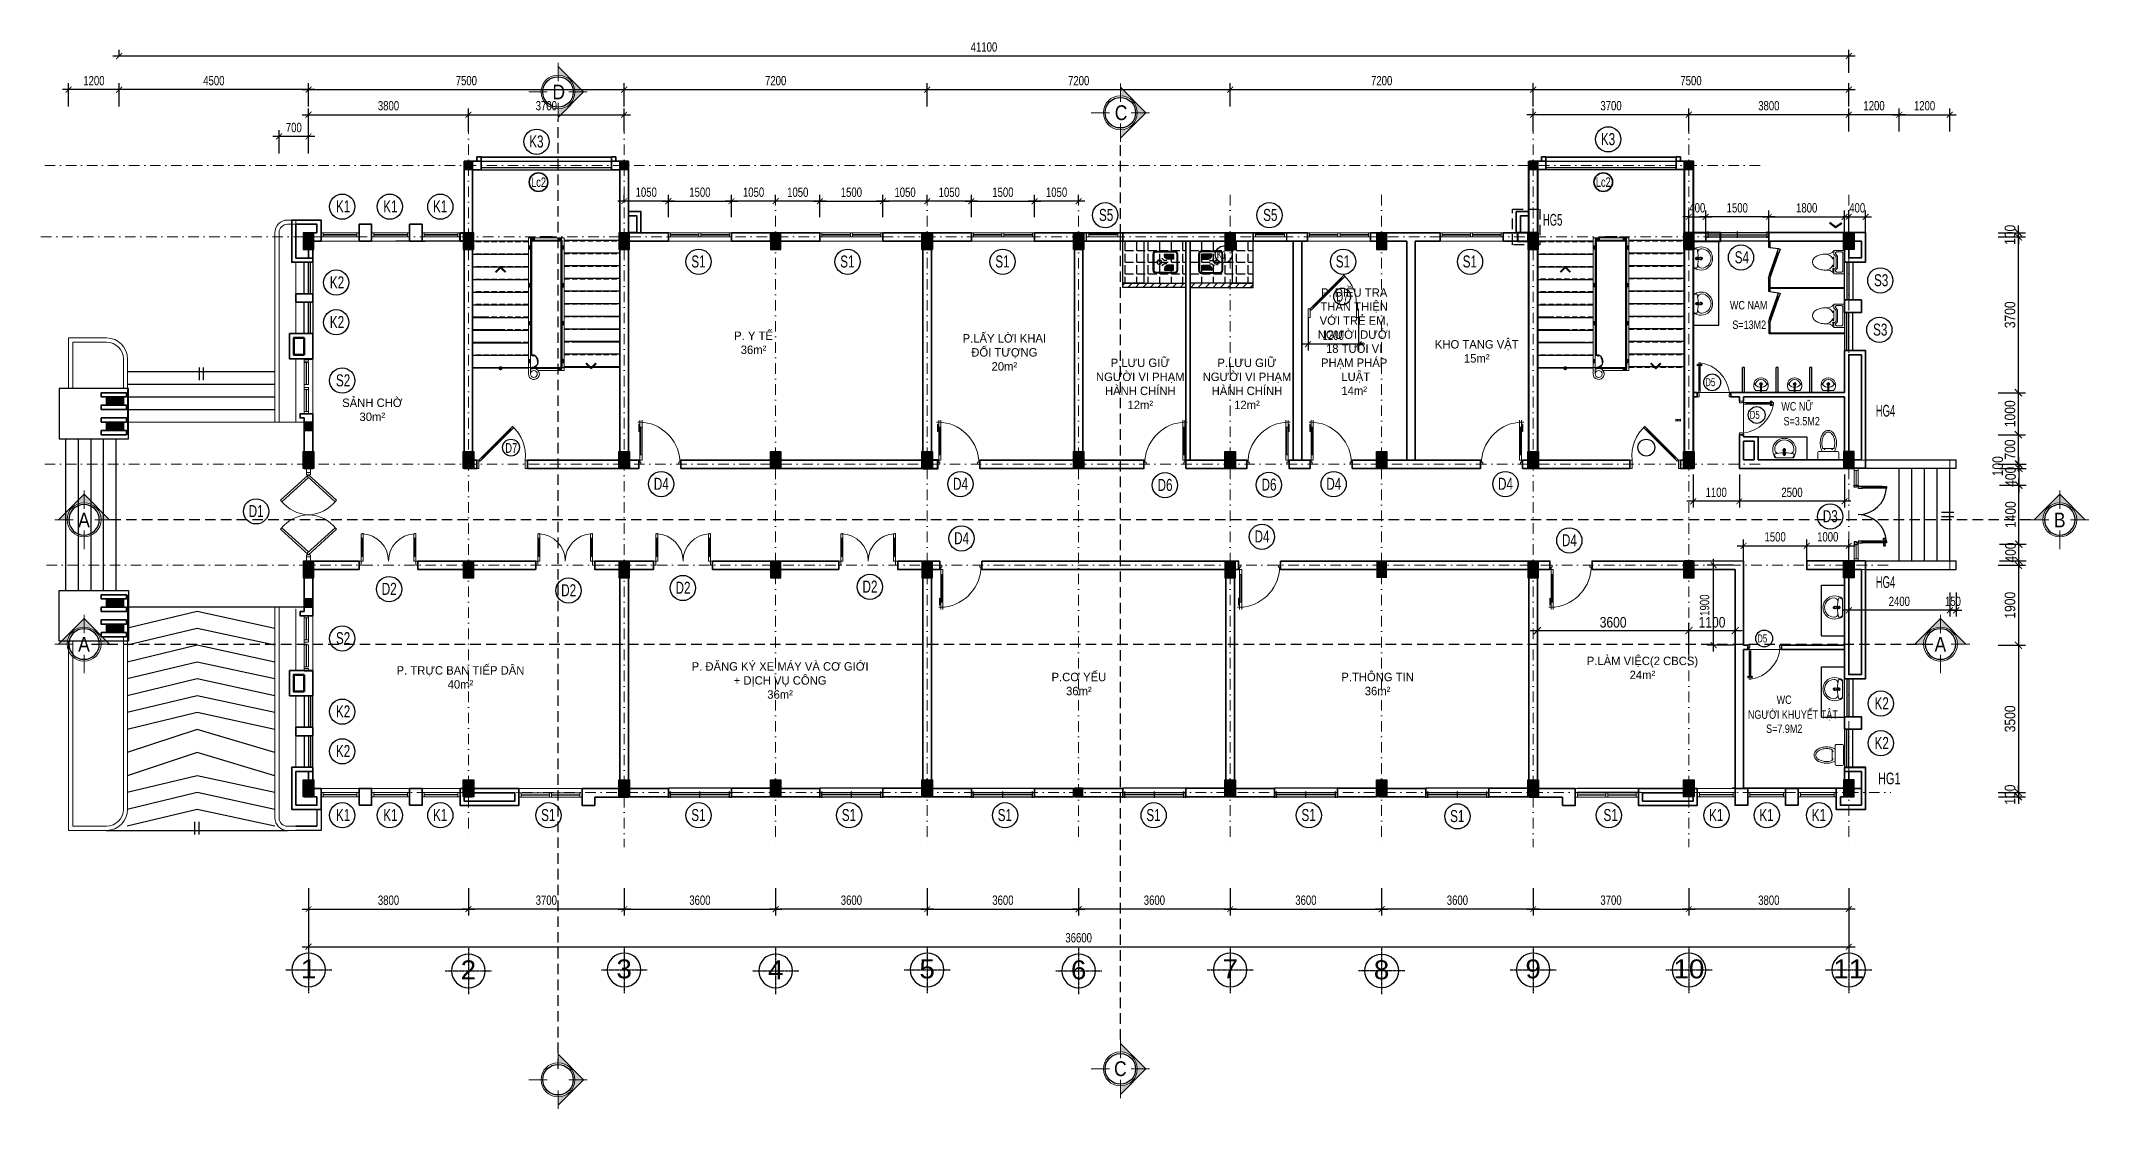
# Model space of a CAD drawing. Header units: millimetres. Extents: x -100655 to 42859, y -1392335 to 17856.
# Drawn here: x -5808 to 42859, y -7520 to 17856 of the extents above; entities outside this region: 1.
import ezdxf
from ezdxf.enums import TextEntityAlignment as Align

# ---------------------------------------------------------------- set-up
doc = ezdxf.new("R2010")
doc.units = ezdxf.units.MM
doc.header["$MEASUREMENT"] = 0
for name, pattern in [('DASHDOT', [1, 0.5, -0.25, 0, -0.25]), ('HIDDEN', [0.375, 0.25, -0.125]), ('TIM1', [1.35, 0.8, -0.2, 0.15, -0.2])]:
    doc.linetypes.add(name, pattern=pattern)
for name, color, linetype, lineweight in [('0 LAYER', 7, 'Continuous', 20), ('2', 7, 'Continuous', 15), ('32-CUA', 32, 'Continuous', 15), ('8', 9, 'Continuous', 13), ('A-Door', 8, 'Continuous', 13), ('A-Wall', 2, 'Continuous', 35), ('Chu thich-0.25', 21, 'Continuous', 35), ('CUA SO', 135, 'Continuous', 15), ('Hatch Nhat-0.15', 8, 'Continuous', 9), ('Hatch-0.1', 8, 'Continuous', 13), ('kata_dim', 7, 'Continuous', 15), ('N THAY 0.25', 140, 'Continuous', 25), ('NET THAY', 7, 'Continuous', 20), ('NETMANH', 3, 'Continuous', 13), ('S3', 2, 'Continuous', 25), ('S5', 1, 'Continuous', 35), ('Text', 3, 'Continuous', 0), ('Text-02', 7, 'Continuous', 25), ('Thiet-bi', 171, 'Continuous', 9), ('TRUC', 65, 'DASHDOT', 9), ('TUONG', 4, 'Continuous', 40), ('Tuong-0.5', 1, 'Continuous', 50), ('Vat lieu', 245, 'Continuous', 9)]:
    doc.layers.add(name, color=color, linetype=linetype, lineweight=lineweight)
for name, color, linetype in [('CAUTHANG', 3, 'Continuous'), ('CHU', 3, 'Continuous'), ('COT', 1, 'Continuous'), ('CUA-SO', 8, 'Continuous'), ('DA-ANNO-DIMS', 7, 'Continuous'), ('DIM', 7, 'Continuous'), ('GHICHU', 7, 'Continuous'), ('HACH', 252, 'Continuous'), ('hat', 7, 'Continuous'), ('KICHTHUOC', 7, 'Continuous'), ('KIHIEU', 7, 'Continuous'), ('LAYERMANH', 8, 'Continuous'), ('NET MO', 254, 'Continuous'), ('Net-02', 8, 'Continuous'), ('NET-THAY', 7, 'Continuous'), ('NET03', 2, 'Continuous'), ('TBI', 3, 'Continuous')]:
    doc.layers.add(name, color=color, linetype=linetype)
doc.styles.add('AVO', font='arial.ttf')
doc.styles.add('B', font='')
doc.styles.add('CHU KT (APTIMA)', font='', dxfattribs={"width": 0.7})
doc.styles.add('CHUKT', font='', dxfattribs={"width": 0.8})
doc.styles.add('HELVE-Re', font='')
doc.styles.add('HELVECONDENSE', font='')
doc.styles.add('STYLE2', font='')
doc.styles.add('VNI-A', font='', dxfattribs={"width": 0.8})
doc.styles.add('VNI-HELVE', font='', dxfattribs={"height": 200})
doc.styles.add('VNI-Helve-Condense', font='', dxfattribs={"width": 0.9, "height": 220})
doc.styles.get('B').set_extended_font_data('VNI-Helve-Condense')
doc.styles.get('CHU KT (APTIMA)').set_extended_font_data('VNI-Aptima')
doc.styles.get('CHUKT').set_extended_font_data('VNI-Aptima')
doc.styles.get('HELVE-Re').set_extended_font_data('VNI-Helve')
doc.styles.get('HELVECONDENSE').set_extended_font_data('VNI-Helve-Condense')
doc.styles.get('STYLE2').set_extended_font_data('VNI-Helve-Condense')
doc.styles.get('VNI-A').set_extended_font_data('VNI-Avo')
doc.styles.get('VNI-HELVE').set_extended_font_data('VNI-Helve-Condense')
doc.styles.get('VNI-Helve-Condense').set_extended_font_data('VNI-Helve-Condense')
doc.dimstyles.new('Copy of D100', dxfattribs={"dimscale": 0, "dimtxt": 220, "dimasz": 140, "dimexe": 150, "dimexo": 0, "dimgap": 100, "dimtad": 1, "dimdec": 0, "dimzin": 0, "dimdsep": 46, "dimtxsty": 'VNI-Helve-Condense', "dimblk": 'ARCHTICK', "dimcen": 0.09, "dimdle": 150, "dimclrd": 35, "dimclre": 35, "dimclrt": 2, "dimadec": 0, "dimazin": 0, "dimtfac": 1, "dimtdec": 0, "dimtix": 1, "dimtmove": 2, "dimatfit": 3, "dimldrblk": 'ARCHTICK', "dimfxl": 1, "dimtolj": 1, "dimtzin": 0, "dimarcsym": 1})
doc.dimstyles.new('TL 1-100', dxfattribs={"dimscale": 0, "dimtxt": 250, "dimasz": 170, "dimexe": 170, "dimexo": 6.25, "dimgap": 70, "dimtad": 1, "dimdec": 0, "dimzin": 0, "dimdsep": 46, "dimtxsty": 'STYLE2', "dimblk": 'ARCHTICK', "dimcen": 0.09, "dimdle": 170, "dimclrd": 252, "dimclre": 252, "dimclrt": 7, "dimadec": 0, "dimazin": 0, "dimtfac": 1, "dimtdec": 0, "dimtix": 1, "dimtmove": 2, "dimatfit": 3, "dimfxl": 1, "dimtolj": 1, "dimtzin": 0, "dimarcsym": 0})

msp = doc.modelspace()

# ---------------------------------------------------------------- texts
at = {"char_height": 200, "style": 'B'}
for s, insert, attachment_point in [('{\\fVNI-Avo|b0|i0|c0|p2;P. Y TEÁ\\P36m²}', (11124.6, 10416), 8), ('{\\fVNI-Avo|b0|i0|c0|p2;P.LAÁY LÔØI KHAI \\PÑOÁI TÖÔÏNG\\P20m²}', (17084.3, 10891), 2), ('{\\fVNI-Avo|b0|i0|c0|p2;KHO TANG VAÄT \\P15m²}', (28309.7, 10213), 8), ('{\\fVNI-Avo|b0|i0|c0|p2;P.LÖU GIÖÕ \\PNGÖÔØI VI PHAÏM \\PHAØNH CHÍNH \\P12m²}', (20314.6, 9109.5), 8), ('{\\fVNI-Avo|b0|i0|c0|p2;P.LÖU GIÖÕ \\PNGÖÔØI VI PHAÏM \\PHAØNH CHÍNH \\P12m²}', (22850, 9109.5), 8), ('{\\fVNI-Avo|b0|i0|c0|p2;SAÛNH CHÔØ \\P30m²}', (2065.8, 9360), 2), ('{\\fVNI-Avo|b0|i0|c0|p2;P. TRÖÏC BAN TIEÁP DAÂN \\P40m²}', (4161.1, 3001.7), 2), ('{\\fVNI-Avo|b0|i0|c0|p2;P. ÑAÊNG KYÙ XE MAÙY VAØ CÔ GIÔÙI\\P+ DÒCH VUÏ COÂNG\\P36m²}', (11755.5, 3096.2), 2), ('{\\fVNI-Avo|b0|i0|c0|p2;P.LAØM VIEÄC(2 CBCS)\\P24m²}', (32247, 2694.3), 8), ('{\\fVNI-Avo|b0|i0|c0|p2;P.CÔ YEÁU\\P36m²}', (18855.4, 2309), 8), ('{\\fVNI-Avo|b0|i0|c0|p2;P.THOÂNG TIN\\P36m²}', (25953.5, 2309), 8)]:
    msp.add_mtext(s, dxfattribs=dict(at, insert=insert, attachment_point=attachment_point))
at = {"layer": '2', "insert": (25396.9, 11979.3), "char_height": 200, "attachment_point": 2, "style": 'B'}
msp.add_mtext('{\\fVNI-Avo|b0|i0|c0|p2;P. ÑIEÀU TRA \\PTHAÂN THIEÄN \\PVÔÙI TREÛ EM, \\PNGÖÔØI DÖÔÙI \\P18 TUOÅI VI \\PPHAÏM PHAÙP\\P LUAÄT\\P14m²}', dxfattribs=at)
at = {"layer": 'Chu thich-0.25', "color": 7, "style": 'CHU KT (APTIMA)'}
for s, width, p in [('HG5', 0.6, (29881.2, 13466.9)), ('HG4', 0.6, (37791, 8930.7)), ('HG4', 0.6, (37791, 4860.1)), ('HG1', 0.7, (37843.1, 194.8))]:
    msp.add_text(s, height=280, dxfattribs=dict(at, width=width)).set_placement(p)
at = {"layer": 'GHICHU', "style": 'VNI-A', "width": 0.8}
for s, p in [('WC NAM', (34325.6, 11477.8)), ('S=13M2', (34383, 11013.8)), ('WC NÖÕ', (35547.1, 9075.8)), ('S=3.5M2', (35599.1, 8722.8)), ('NGÖÔØI KHUYEÁT TAÄT', (34753.1, 1751.8)), ('WC ', (35435.1, 2104.8)), ('S=7.9M2', (35184.6, 1415.8))]:
    msp.add_text(s, height=200, dxfattribs=at).set_placement(p)
at = {"layer": 'NET-THAY', "ltscale": 10, "style": 'AVO', "width": 0.85}
for s, p in [('D', (6495.4, 16643.7)), ('C', (19857.9, 16151.4)), ('A', (-4785, 6475.4)), ('B', (42161.5, 6475.4)), ('A', (-4785, 3522.4)), ('A', (39326.5, 3522.4)), ('C', (19841.4, -6561.1))]:
    msp.add_text(s, height=350, dxfattribs=at).set_placement(p, align=Align.MIDDLE_CENTER)
at = {"layer": 'TBI', "color": 0, "linetype": 'ByBlock', "ltscale": 2, "style": 'VNI-HELVE', "width": 0.85}
for s, height, p in [('K3', 285, (5794.2, 15325.2)), ('K3', 285, (31259.1, 15382.4)), ('K1', 285, (1201.7, 13782.3)), ('K1', 285, (2324.6, 13782.3)), ('K1', 285, (3507.7, 13782.3)), ('S5', 285, (19332.2, 13579.4)), ('S5', 285, (23234, 13579.4)), ('S1', 285, (9644.9, 12474.2)), ('S1', 285, (13184.2, 12474.2)), ('S1', 285, (16868.6, 12474.2)), ('K1', 190, (22133, 12686.8)), ('S1', 285, (24959.8, 12474.2)), ('S1', 285, (27975.6, 12474.2)), ('S4', 285, (34439.3, 12574)), ('K2', 285, (1056.9, 11978)), ('S3', 285, (37749.6, 12029.2)), ('D7', 230, (24973.9, 11659.9)), ('K2', 285, (1056.9, 11035.6)), ('S3', 285, (37727.3, 10855.3)), ('S2', 285, (1201.7, 9650.4)), ('D5', 190, (33740.5, 9653.9)), ('D5', 190, (34797.5, 8878.4)), ('D7', 230, (5223.9, 8070.5)), ('D4', 285, (8755.3, 7192.1)), ('D4', 285, (15866, 7192.1)), ('D6', 285, (20726, 7165.3)), ('D6', 285, (23196.2, 7172.6)), ('D4', 285, (24735.7, 7192.1)), ('D4', 285, (28815.5, 7192.1)), ('D1', 285, (-871.3, 6543)), ('D3', 285, (36532.7, 6423)), ('D4', 285, (15891.4, 5900.4)), ('D4', 285, (23030.5, 5940.7)), ('D4', 285, (30334.5, 5851.7)), ('D2', 285, (2290.3, 4696.5)), ('D2', 285, (6553.7, 4662.8)), ('D2', 285, (9271.6, 4722.9)), ('D2', 285, (13713.7, 4749.8)), ('S2', 285, (1201.7, 3524.9)), ('D5', 190, (34974.5, 3566.9)), ('K2', 285, (1201.7, 1784.7)), ('K2', 285, (37762.1, 1977)), ('K2', 285, (1201.7, 842.4)), ('K2', 285, (37762.1, 1034.7)), ('K1', 285, (1201.7, -676.8)), ('K1', 285, (2324.6, -676.8)), ('K1', 285, (3507.7, -676.8)), ('S1', 285, (6076.8, -676.8)), ('S1', 285, (9644.9, -676.8)), ('S1', 285, (13221.3, -676.8)), ('S1', 285, (16926.8, -676.8)), ('S1', 285, (20458.5, -676.8)), ('S1', 285, (24144.5, -676.8)), ('S1', 285, (27676.1, -702)), ('S1', 285, (31321.5, -676.8)), ('K1', 285, (33831.1, -676.8)), ('K1', 285, (35025.9, -676.8)), ('K1', 285, (36270.6, -676.8)), ('D7', 230, (-100673.8, -1392335.4))]:
    msp.add_text(s, height=height, dxfattribs=at).set_placement(p)

# ---------------------------------------------------------------- blocks, each defined once
blk = doc.blocks.new('d3333')
for points in [[(323383, -1485547), (324182, -1484748), (324210, -1484777), (323411, -1485575)], [(323383, -1485747), (323333, -1485747), (323333, -1485547), (323383, -1485547)], [(324483, -1485747), (324533, -1485747), (324533, -1485547), (324483, -1485547)]]:
    blk.add_lwpolyline(points, close=True)
at = {"color": 8}
blk.add_lwpolyline([(324140, -1484818), (323454, -1485504)], dxfattribs=at)
for points in [[(324154, -1484833), (324125, -1484804)], [(323468, -1485518), (323440, -1485490)]]:
    blk.add_lwpolyline(points)
blk.add_arc((323544, -1485443), 944, 353.7215, 48.1059)
blk = doc.blocks.new('_ArchTick')
at = {"color": 0, "linetype": 'ByBlock', "const_width": 0.15}
blk.add_lwpolyline([(-0.5, -0.5), (0.5, 0.5)], dxfattribs=at)
blk = doc.blocks.new('*D80')
at = {"layer": 'DEFPOINTS', "color": 0, "ltscale": 200, "transparency": 16777216}
for p in [(24300, 11289), (25500, 11289), (24300, 10650)]:
    blk.add_point(p, dxfattribs=at)
at = {"layer": 'kata_dim', "color": 35, "lineweight": -2, "ltscale": 200, "transparency": 16777216}
for p, q in [((24300, 11289), (24300, 10500)), ((25500, 11289), (25500, 10500)), ((25650, 10650), (24150, 10650))]:
    blk.add_line(p, q, dxfattribs=at)
at = {"layer": 'kata_dim', "color": 35, "lineweight": -2, "ltscale": 200, "transparency": 16777216, "xscale": 140, "yscale": 140, "zscale": 140, "rotation": 180}
blk.add_blockref('_ArchTick', (24300, 10650), dxfattribs=at)
at = {"layer": 'kata_dim', "color": 35, "lineweight": -2, "ltscale": 200, "transparency": 16777216, "xscale": 140, "yscale": 140, "zscale": 140}
blk.add_blockref('_ArchTick', (25500, 10650), dxfattribs=at)
at = {"layer": 'kata_dim', "color": 2, "ltscale": 200, "transparency": 16777216, "insert": (24900, 10862), "char_height": 220, "attachment_point": 5, "style": 'VNI-Helve-Condense'}
blk.add_mtext('\\A1;1200', dxfattribs=at)
blk = doc.blocks.new('dau cat 2')
h = blk.add_hatch(color=256)
h.paths.add_polyline_path([(0, 200), (0, 300), (-300, 0), (-200, 0, -0.414214)])
h.paths.add_polyline_path([(200, 0), (300, 0), (0, 300), (0, 200, -0.414214)])
blk.add_circle((0, 0), 180)
at = {"layer": '8'}
for p, q in [((0, 300), (-300, 0)), ((0, 127), (0, 345)), ((0, 300), (300, 0)), ((-127, 0), (-345, 0)), ((345, 0), (127, 0)), ((0, -345), (0, -127))]:
    blk.add_line(p, q, dxfattribs=at)
blk.add_circle((0, 0), 200, dxfattribs=at)
at = {"layer": 'Text', "style": 'HELVECONDENSE'}
blk.add_attdef('A', text='', height=233, dxfattribs=at).set_placement((0, 0), align=Align.MIDDLE)
blk = doc.blocks.new('cot1-2')
at = {"layer": 'COT', "ltscale": 2}
blk.add_hatch(color=256, dxfattribs=at).paths.add_polyline_path([(-1, -1), (1, -1), (1, 1), (-1, 1)])
blk.add_lwpolyline([(-1, -1), (1, -1), (1, 1), (-1, 1)], close=True, dxfattribs=at)
at = {"layer": 'COT', "ltscale": 2, "flags": 128}
blk.add_lwpolyline([(-1, -1), (1, 1)], dxfattribs=at)
blk = doc.blocks.new('cot')
at = {"layer": 'COT', "linetype": 'ByBlock'}
h = blk.add_hatch(color=256, dxfattribs=at)
h.dxf.hatch_style = 1
h.paths.add_polyline_path([(1677596, -854405), (1677396, -854405), (1677396, -854605), (1677596, -854605)])
blk.add_lwpolyline([(1677396, -854405), (1677596, -854405), (1677596, -854605), (1677396, -854605)], close=True, dxfattribs=at)
blk = doc.blocks.new('vtretvretve')
at = {"layer": 'GHICHU'}
blk.add_hatch(color=256, dxfattribs=at).paths.add_polyline_path([(237846, -1471033), (238096, -1471033), (238096, -1471433), (237846, -1471433)])
blk.add_lwpolyline([(237846, -1471033), (238096, -1471033), (238096, -1471433), (237846, -1471433)], close=True, dxfattribs=at)
blk = doc.blocks.new('*X13')
at = {"color": 0}
for p, q in [((75, -323), (123, -275)), ((75, -279), (79, -275)), ((75, -367), (154, -288)), ((200, -421), (75, -296)), ((75, -411), (177, -309)), ((75, -455), (193, -337)), ((200, -465), (75, -340)), ((75, -500), (200, -375)), ((191, -500), (75, -384)), ((146, -500), (75, -429)), ((102, -500), (75, -473)), ((200, -377), (98, -275)), ((119, -500), (200, -419)), ((179, -311), (157, -290)), ((163, -500), (200, -463))]:
    blk.add_line(p, q, dxfattribs=at)
blk = doc.blocks.new('xixom2')
for p, q in [((0, 475), (0, 525)), ((-25, 450), (-75, 450)), ((0, 425), (0, 375)), ((25, 450), (75, 450))]:
    blk.add_line(p, q)
for points in [[(200, 600), (-200, 600, 0.414214), (-275, 525), (-275, 75, 0.414214), (-200, 0), (200, 0, 0.414214), (275, 75), (275, 525, 0.414214)], [(200, 580), (-200, 580, 0.414214), (-255, 525), (-255, 75, 0.414214), (-200, 20), (200, 20, 0.414214), (255, 75), (255, 525, 0.414214)]]:
    blk.add_lwpolyline(points, format="xyb", close=True)
for points in [[(-200, 100), (-75, 100), (-75, 225, 0.200463), (-107, 301, 0.073634), (-131, 319, 0.170857), (-175, 325), (-200, 325), (-200, 100)], [(-38, 267), (-38, 301, 0.333511), (-98, 383, 2.289122)], [(38, 267), (38, 301, -0.333511), (98, 383, -2.289122)], [(200, 100), (75, 100), (75, 225, -0.200463), (107, 301, -0.073634), (131, 319, -0.170857), (175, 325), (200, 325), (200, 100)]]:
    blk.add_lwpolyline(points, format="xyb")
blk.add_circle((0, 450), 55.9)
blk.add_blockref('*X13', (-275, 600))
at = {"xscale": -1}
blk.add_blockref('*X13', (275, 600), dxfattribs=at)
blk = doc.blocks.new('*D81')
at = {"layer": 'DEFPOINTS', "color": 0, "transparency": 16777216}
for p in [(15250, 14048), (15250, 13671), (16300, 13671)]:
    blk.add_point(p, dxfattribs=at)
at = {"layer": 'GHICHU', "color": 35, "lineweight": -2, "transparency": 16777216}
for p, q in [((15250, 14041), (15250, 14198)), ((16300, 14041), (16300, 14198)), ((16450, 14048), (15100, 14048))]:
    blk.add_line(p, q, dxfattribs=at)
at = {"layer": 'GHICHU', "color": 35, "lineweight": -2, "transparency": 16777216, "xscale": 140, "yscale": 140, "zscale": 140, "rotation": 180}
blk.add_blockref('_ArchTick', (15250, 14048), dxfattribs=at)
at = {"layer": 'GHICHU', "color": 35, "lineweight": -2, "transparency": 16777216, "xscale": 140, "yscale": 140, "zscale": 140}
blk.add_blockref('_ArchTick', (16300, 14048), dxfattribs=at)
at = {"layer": 'GHICHU', "color": 2, "transparency": 16777216, "insert": (15775, 14261), "char_height": 220, "attachment_point": 5, "style": 'VNI-Helve-Condense'}
blk.add_mtext('\\A1;1050', dxfattribs=at)
blk = doc.blocks.new('*D82')
at = {"layer": 'DEFPOINTS', "color": 0, "transparency": 16777216}
for p in [(17800, 14048), (17800, 13670), (18850, 13670)]:
    blk.add_point(p, dxfattribs=at)
at = {"layer": 'GHICHU', "color": 35, "lineweight": -2, "transparency": 16777216}
for p, q in [((17800, 14041), (17800, 14198)), ((18850, 14041), (18850, 14198)), ((19000, 14048), (17650, 14048))]:
    blk.add_line(p, q, dxfattribs=at)
at = {"layer": 'GHICHU', "color": 35, "lineweight": -2, "transparency": 16777216, "xscale": 140, "yscale": 140, "zscale": 140, "rotation": 180}
blk.add_blockref('_ArchTick', (17800, 14048), dxfattribs=at)
at = {"layer": 'GHICHU', "color": 35, "lineweight": -2, "transparency": 16777216, "xscale": 140, "yscale": 140, "zscale": 140}
blk.add_blockref('_ArchTick', (18850, 14048), dxfattribs=at)
at = {"layer": 'GHICHU', "color": 2, "transparency": 16777216, "insert": (18325, 14261), "char_height": 220, "attachment_point": 5, "style": 'VNI-Helve-Condense'}
blk.add_mtext('\\A1;1050', dxfattribs=at)
blk = doc.blocks.new('*D83')
at = {"layer": 'DEFPOINTS', "color": 0, "ltscale": 200, "transparency": 16777216}
for p in [(16300, 13671), (17800, 14048), (17800, 13671)]:
    blk.add_point(p, dxfattribs=at)
at = {"layer": 'kata_dim', "color": 35, "lineweight": -2, "ltscale": 200, "transparency": 16777216}
for p, q in [((16300, 13671), (16300, 14198)), ((17800, 13671), (17800, 14198)), ((16150, 14048), (17950, 14048))]:
    blk.add_line(p, q, dxfattribs=at)
at = {"layer": 'kata_dim', "color": 35, "lineweight": -2, "ltscale": 200, "transparency": 16777216, "xscale": 140, "yscale": 140, "zscale": 140, "rotation": 180}
blk.add_blockref('_ArchTick', (16300, 14048), dxfattribs=at)
at = {"layer": 'kata_dim', "color": 35, "lineweight": -2, "ltscale": 200, "transparency": 16777216, "xscale": 140, "yscale": 140, "zscale": 140}
blk.add_blockref('_ArchTick', (17800, 14048), dxfattribs=at)
at = {"layer": 'kata_dim', "color": 2, "ltscale": 200, "transparency": 16777216, "insert": (17050, 14261), "char_height": 220, "attachment_point": 5, "style": 'VNI-Helve-Condense'}
blk.add_mtext('\\A1;1500', dxfattribs=at)
blk = doc.blocks.new('*D84')
at = {"layer": 'DEFPOINTS', "color": 0, "transparency": 16777216}
for p in [(11650, 14048), (11650, 13671), (12700, 13671)]:
    blk.add_point(p, dxfattribs=at)
at = {"layer": 'GHICHU', "color": 35, "lineweight": -2, "transparency": 16777216}
for p, q in [((11650, 14041), (11650, 14198)), ((12700, 14041), (12700, 14198)), ((12850, 14048), (11500, 14048))]:
    blk.add_line(p, q, dxfattribs=at)
at = {"layer": 'GHICHU', "color": 35, "lineweight": -2, "transparency": 16777216, "xscale": 140, "yscale": 140, "zscale": 140, "rotation": 180}
blk.add_blockref('_ArchTick', (11650, 14048), dxfattribs=at)
at = {"layer": 'GHICHU', "color": 35, "lineweight": -2, "transparency": 16777216, "xscale": 140, "yscale": 140, "zscale": 140}
blk.add_blockref('_ArchTick', (12700, 14048), dxfattribs=at)
at = {"layer": 'GHICHU', "color": 2, "transparency": 16777216, "insert": (12175, 14261), "char_height": 220, "attachment_point": 5, "style": 'VNI-Helve-Condense'}
blk.add_mtext('\\A1;1050', dxfattribs=at)
blk = doc.blocks.new('*D85')
at = {"layer": 'DEFPOINTS', "color": 0, "transparency": 16777216}
for p in [(14200, 14048), (14200, 13670), (15250, 13670)]:
    blk.add_point(p, dxfattribs=at)
at = {"layer": 'GHICHU', "color": 35, "lineweight": -2, "transparency": 16777216}
for p, q in [((14200, 14041), (14200, 14198)), ((15250, 14041), (15250, 14198)), ((15400, 14048), (14050, 14048))]:
    blk.add_line(p, q, dxfattribs=at)
at = {"layer": 'GHICHU', "color": 35, "lineweight": -2, "transparency": 16777216, "xscale": 140, "yscale": 140, "zscale": 140, "rotation": 180}
blk.add_blockref('_ArchTick', (14200, 14048), dxfattribs=at)
at = {"layer": 'GHICHU', "color": 35, "lineweight": -2, "transparency": 16777216, "xscale": 140, "yscale": 140, "zscale": 140}
blk.add_blockref('_ArchTick', (15250, 14048), dxfattribs=at)
at = {"layer": 'GHICHU', "color": 2, "transparency": 16777216, "insert": (14725, 14261), "char_height": 220, "attachment_point": 5, "style": 'VNI-Helve-Condense'}
blk.add_mtext('\\A1;1050', dxfattribs=at)
blk = doc.blocks.new('*D86')
at = {"layer": 'DEFPOINTS', "color": 0, "ltscale": 200, "transparency": 16777216}
for p in [(12700, 13671), (14200, 14048), (14200, 13671)]:
    blk.add_point(p, dxfattribs=at)
at = {"layer": 'kata_dim', "color": 35, "lineweight": -2, "ltscale": 200, "transparency": 16777216}
for p, q in [((12700, 13671), (12700, 14198)), ((14200, 13671), (14200, 14198)), ((12550, 14048), (14350, 14048))]:
    blk.add_line(p, q, dxfattribs=at)
at = {"layer": 'kata_dim', "color": 35, "lineweight": -2, "ltscale": 200, "transparency": 16777216, "xscale": 140, "yscale": 140, "zscale": 140, "rotation": 180}
blk.add_blockref('_ArchTick', (12700, 14048), dxfattribs=at)
at = {"layer": 'kata_dim', "color": 35, "lineweight": -2, "ltscale": 200, "transparency": 16777216, "xscale": 140, "yscale": 140, "zscale": 140}
blk.add_blockref('_ArchTick', (14200, 14048), dxfattribs=at)
at = {"layer": 'kata_dim', "color": 2, "ltscale": 200, "transparency": 16777216, "insert": (13450, 14261), "char_height": 220, "attachment_point": 5, "style": 'VNI-Helve-Condense'}
blk.add_mtext('\\A1;1500', dxfattribs=at)
blk = doc.blocks.new('*D87')
at = {"layer": 'DEFPOINTS', "color": 0, "transparency": 16777216}
for p in [(8050, 14049), (8050, 13672), (9100, 13672)]:
    blk.add_point(p, dxfattribs=at)
at = {"layer": 'GHICHU', "color": 35, "lineweight": -2, "transparency": 16777216}
for p, q in [((8050, 14042), (8050, 14199)), ((9100, 14042), (9100, 14199)), ((9250, 14049), (7900, 14049))]:
    blk.add_line(p, q, dxfattribs=at)
at = {"layer": 'GHICHU', "color": 35, "lineweight": -2, "transparency": 16777216, "xscale": 140, "yscale": 140, "zscale": 140, "rotation": 180}
blk.add_blockref('_ArchTick', (8050, 14049), dxfattribs=at)
at = {"layer": 'GHICHU', "color": 35, "lineweight": -2, "transparency": 16777216, "xscale": 140, "yscale": 140, "zscale": 140}
blk.add_blockref('_ArchTick', (9100, 14049), dxfattribs=at)
at = {"layer": 'GHICHU', "color": 2, "transparency": 16777216, "insert": (8575, 14262), "char_height": 220, "attachment_point": 5, "style": 'VNI-Helve-Condense'}
blk.add_mtext('\\A1;1050', dxfattribs=at)
blk = doc.blocks.new('*D88')
at = {"layer": 'DEFPOINTS', "color": 0, "transparency": 16777216}
for p in [(10600, 14049), (10600, 13671), (11650, 13671)]:
    blk.add_point(p, dxfattribs=at)
at = {"layer": 'GHICHU', "color": 35, "lineweight": -2, "transparency": 16777216}
for p, q in [((10600, 14042), (10600, 14199)), ((11650, 14042), (11650, 14199)), ((11800, 14049), (10450, 14049))]:
    blk.add_line(p, q, dxfattribs=at)
at = {"layer": 'GHICHU', "color": 35, "lineweight": -2, "transparency": 16777216, "xscale": 140, "yscale": 140, "zscale": 140, "rotation": 180}
blk.add_blockref('_ArchTick', (10600, 14049), dxfattribs=at)
at = {"layer": 'GHICHU', "color": 35, "lineweight": -2, "transparency": 16777216, "xscale": 140, "yscale": 140, "zscale": 140}
blk.add_blockref('_ArchTick', (11650, 14049), dxfattribs=at)
at = {"layer": 'GHICHU', "color": 2, "transparency": 16777216, "insert": (11125, 14262), "char_height": 220, "attachment_point": 5, "style": 'VNI-Helve-Condense'}
blk.add_mtext('\\A1;1050', dxfattribs=at)
blk = doc.blocks.new('*D89')
at = {"layer": 'DEFPOINTS', "color": 0, "ltscale": 200, "transparency": 16777216}
for p in [(9100, 13672), (10600, 14049), (10600, 13672)]:
    blk.add_point(p, dxfattribs=at)
at = {"layer": 'kata_dim', "color": 35, "lineweight": -2, "ltscale": 200, "transparency": 16777216}
for p, q in [((9100, 13672), (9100, 14199)), ((10600, 13672), (10600, 14199)), ((8950, 14049), (10750, 14049))]:
    blk.add_line(p, q, dxfattribs=at)
at = {"layer": 'kata_dim', "color": 35, "lineweight": -2, "ltscale": 200, "transparency": 16777216, "xscale": 140, "yscale": 140, "zscale": 140, "rotation": 180}
blk.add_blockref('_ArchTick', (9100, 14049), dxfattribs=at)
at = {"layer": 'kata_dim', "color": 35, "lineweight": -2, "ltscale": 200, "transparency": 16777216, "xscale": 140, "yscale": 140, "zscale": 140}
blk.add_blockref('_ArchTick', (10600, 14049), dxfattribs=at)
at = {"layer": 'kata_dim', "color": 2, "ltscale": 200, "transparency": 16777216, "insert": (9850, 14262), "char_height": 220, "attachment_point": 5, "style": 'VNI-Helve-Condense'}
blk.add_mtext('\\A1;1500', dxfattribs=at)
blk = doc.blocks.new('KH-CUA')
at = {"layer": 'Chu thich-0.25'}
blk.add_circle((0, 0), 275, dxfattribs=at)
at = {"color": 7, "style": 'CHU KT (APTIMA)'}
blk.add_attdef('D2', text='', height=230, dxfattribs=at).set_placement((0, 0), align=Align.MIDDLE_CENTER)
blk = doc.blocks.new('C1000')
at = {"layer": '32-CUA', "lineweight": 0}
for p, q in [((74112.4, -17359.21), (74111.9, -17359.21)), ((74112.4, -17359.21), (74112.4, -17358.71)), ((74112.4, -17359.21), (74112.4, -17360.41)), ((74112.9, -17359.21), (74112.4, -17359.21)), ((74112.9, -17359.21), (74112.9, -17358.71)), ((74112.9, -17360.41), (74112.9, -17359.21)), ((74112.12, -17359.72), (74112.12, -17361.41)), ((74112.4, -17359.72), (74112.12, -17359.72)), ((74112.18, -17361.41), (74112.12, -17361.41)), ((74112.18, -17360), (74112.18, -17361.41)), ((74112.4, -17360), (74112.18, -17360)), ((74112.4, -17359.72), (74112.4, -17360)), ((74112.4, -17360.18), (74112.4, -17367.01)), ((74112.4, -17360.41), (74112.9, -17360.41)), ((74112.65, -17367.01), (74112.65, -17360.41)), ((74112.9, -17360.41), (74112.9, -17367.01)), ((74112.15, -17368.21), (74112.15, -17369.21)), ((74112.4, -17368.21), (74112.15, -17368.21)), ((74112.4, -17368.21), (74112.4, -17367.01)), ((74112.4, -17367.01), (74112.9, -17367.01)), ((74112.4, -17368.71), (74112.4, -17368.21)), ((74112.9, -17368.21), (74112.4, -17368.21)), ((74112.65, -17368.71), (74112.4, -17368.71)), ((74112.65, -17369.21), (74112.65, -17368.71)), ((74112.9, -17367.01), (74112.9, -17368.21)), ((74121.65, -17368.71), (74121.9, -17368.71)), ((74121.65, -17369.21), (74121.65, -17368.71)), ((74121.9, -17368.21), (74122.15, -17368.21)), ((74121.9, -17368.71), (74121.9, -17368.21)), ((74122.15, -17368.21), (74122.15, -17369.21)), ((74112.15, -17369.21), (74112.65, -17369.21)), ((74122.15, -17369.21), (74121.65, -17369.21))]:
    blk.add_line(p, q, dxfattribs=at)
at = {"layer": '32-CUA', "lineweight": 0, "extrusion": (0, 0, -1)}
blk.add_ellipse((74113.02, -17368.07), major_axis=(-6.72, 6.36), ratio=0.918583, start_param=0.785398, end_param=2.356194, dxfattribs=at)
blk = doc.blocks.new('*D90')
at = {"layer": 'DEFPOINTS', "color": 0, "ltscale": 2, "transparency": 16777216}
for p in [(40729, 7302), (41191, 7302), (40729, 5902)]:
    blk.add_point(p, dxfattribs=at)
at = {"layer": 'DIM', "color": 252, "lineweight": -2, "ltscale": 2, "transparency": 16777216}
for p, q in [((40735, 7302), (41361, 7302)), ((41191, 5732), (41191, 7472)), ((40735, 5902), (41361, 5902))]:
    blk.add_line(p, q, dxfattribs=at)
at = {"layer": 'DIM', "color": 252, "lineweight": -2, "ltscale": 2, "transparency": 16777216, "xscale": 170, "yscale": 170, "zscale": 170}
for p, rotation in [((41191, 7302), 90), ((41191, 5902), 270)]:
    blk.add_blockref('_ArchTick', p, dxfattribs=dict(at, rotation=rotation))
at = {"layer": 'DIM', "color": 7, "ltscale": 2, "transparency": 16777216, "insert": (40994, 6602), "char_height": 250, "attachment_point": 5, "rotation": 90, "style": 'STYLE2'}
blk.add_mtext('\\A1;1400', dxfattribs=at)
blk = doc.blocks.new('*D91')
at = {"layer": 'DEFPOINTS', "color": 0, "ltscale": 2, "transparency": 16777216}
for p in [(40729, 5902), (41191, 5902), (40729, 5502)]:
    blk.add_point(p, dxfattribs=at)
at = {"layer": 'DIM', "color": 252, "lineweight": -2, "ltscale": 2, "transparency": 16777216}
for p, q in [((40735, 5902), (41361, 5902)), ((41191, 5902), (41191, 6072)), ((41191, 5502), (41191, 5902)), ((40735, 5502), (41361, 5502)), ((41191, 5502), (41191, 5332))]:
    blk.add_line(p, q, dxfattribs=at)
at = {"layer": 'DIM', "color": 252, "lineweight": -2, "ltscale": 2, "transparency": 16777216, "xscale": 170, "yscale": 170, "zscale": 170}
for p, rotation in [((41191, 5902), 270), ((41191, 5502), 90)]:
    blk.add_blockref('_ArchTick', p, dxfattribs=dict(at, rotation=rotation))
at = {"layer": 'DIM', "color": 7, "ltscale": 2, "transparency": 16777216, "insert": (40994, 5702), "char_height": 250, "attachment_point": 5, "rotation": 90, "style": 'STYLE2'}
blk.add_mtext('\\A1;400', dxfattribs=at)
blk = doc.blocks.new('*D92')
at = {"layer": 'DEFPOINTS', "color": 0, "ltscale": 2, "transparency": 16777216}
for p in [(40729, 7702), (40729, 7302), (41191, 7302)]:
    blk.add_point(p, dxfattribs=at)
at = {"layer": 'DIM', "color": 252, "lineweight": -2, "ltscale": 2, "transparency": 16777216}
for p, q in [((41191, 7702), (41191, 7872)), ((40735, 7702), (41361, 7702)), ((40735, 7302), (41361, 7302)), ((41191, 7702), (41191, 7302)), ((41191, 7302), (41191, 7132))]:
    blk.add_line(p, q, dxfattribs=at)
at = {"layer": 'DIM', "color": 252, "lineweight": -2, "ltscale": 2, "transparency": 16777216, "xscale": 170, "yscale": 170, "zscale": 170}
for p, rotation in [((41191, 7702), 270), ((41191, 7302), 90)]:
    blk.add_blockref('_ArchTick', p, dxfattribs=dict(at, rotation=rotation))
at = {"layer": 'DIM', "color": 7, "ltscale": 2, "transparency": 16777216, "insert": (40994, 7502), "char_height": 250, "attachment_point": 5, "rotation": 90, "style": 'STYLE2'}
blk.add_mtext('\\A1;400', dxfattribs=at)
blk = doc.blocks.new('CuaDi 2c1400')
at = {"layer": 'CUA-SO'}
for p, q in [((30, 670), (30, 200)), ((50, 680), (50, 190)), ((70, 670), (70, 200)), ((1330, 670), (1330, 200)), ((1350, 680), (1350, 190)), ((1370, 670), (1370, 200)), ((0, 0), (0, 100)), ((1400, 0), (1400, 100))]:
    blk.add_line(p, q, dxfattribs=at)
for points in [[(45, 670), (30, 670), (30, 770), (70, 770), (70, 670), (55, 670), (55, 680), (45, 680), (45, 670)], [(1345, 670), (1330, 670), (1330, 770), (1370, 770), (1370, 670), (1355, 670), (1355, 680), (1345, 680), (1345, 670)], [(30, 100), (30, 60), (50, 60), (50, 0), (0, 0), (0, 100), (30, 100)], [(45, 200), (30, 200), (30, 100), (70, 100), (70, 200), (55, 200), (55, 190), (45, 190), (45, 200)], [(1345, 200), (1330, 200), (1330, 100), (1370, 100), (1370, 200), (1355, 200), (1355, 190), (1345, 190), (1345, 200)], [(1370, 100), (1370, 60), (1350, 60), (1350, 0), (1400, 0), (1400, 100), (1370, 100)]]:
    blk.add_lwpolyline(points, dxfattribs=at)
for points in [[(1305, 700), (1265, 696, -0.443716), (1260, 701), (1260, 739, -0.443716), (1265, 744), (1305, 740, -0.385314), (1310, 735), (1310, 705, -0.385314)], [(1395, 700), (1435, 696, 0.443716), (1440, 701), (1440, 739, 0.443716), (1435, 744), (1395, 740, 0.385314), (1390, 735), (1390, 705, 0.385314)]]:
    blk.add_lwpolyline(points, format="xyb", close=True, dxfattribs=at)
for points in [[(1330, 715), (1310, 715), (1310, 725), (1330, 725)], [(1370, 715), (1390, 715), (1390, 725), (1370, 725)]]:
    blk.add_lwpolyline(points, close=True, dxfattribs=at)
for centre, start, end in [((28, 99), 0.0743, 86.4009), ((1372, 99), 93.5991, 179.9257)]:
    blk.add_arc(centre, 672, start, end, dxfattribs=at)
blk = doc.blocks.new('NUOC0')
for p, q in [((279, 0), (-279, 0)), ((-279, 0), (-279, -254)), ((-279, -254), (-178, -254)), ((-216, -38), (-241, -64)), ((-241, -64), (-241, -191)), ((-241, -191), (-216, -216)), ((216, -38), (-216, -38)), ((-216, -216), (-194, -216)), ((-143, -165), (-194, -216)), ((-127, -203), (-178, -254)), ((143, -165), (-143, -165)), ((127, -203), (-127, -203)), ((-76, -254), (76, -254)), ((-76, -254), (-76, -283)), ((76, -254), (76, -283)), ((127, -203), (178, -254)), ((143, -165), (194, -216)), ((165, -254), (178, -254)), ((229, -279), (165, -279)), ((279, -254), (178, -254)), ((216, -216), (194, -216)), ((241, -64), (216, -38)), ((216, -216), (241, -191)), ((229, -254), (229, -279)), ((241, -64), (241, -191)), ((279, 0), (279, -254))]:
    blk.add_line(p, q)
blk.add_lwpolyline([(190, -457, -0.063415), (175, -579, -0.076468), (135, -673, -0.107136), (68, -742, -0.147373), (0, -762, -0.147373), (-68, -742, -0.107136), (-135, -673, -0.076468), (-175, -579, -0.063415), (-191, -457, -0.063415)], format="xyb")
for centre in [(-102, -267), (102, -267)]:
    blk.add_circle(centre, 12.7)
for centre, radius, start, end in [((-417, -426), 228, 352.2011, 48.911), ((0, -457), 190, 113.5782, 180), ((0, -457), 190, 0, 66.4218), ((165, -267), 12.7, 90, 270), ((417, -426), 228, 131.089, 187.7989)]:
    blk.add_arc(centre, radius, start, end)
blk = doc.blocks.new('A$C3D6C2CD6')
at = {"layer": 'NET MO'}
for p, q in [((0, 249), (29, 38)), ((659, 238), (121, 49)), ((643, 254), (124, 71)), ((656, 216), (137, 33))]:
    blk.add_line(p, q, dxfattribs=at)
for points in [[(129, 57), (124, 71), (29, 38), (43, 0), (137, 33), (132, 47), (122, 44), (119, 53), (129, 57)], [(648, 239), (643, 254), (737, 287), (750, 249), (656, 216), (651, 230), (660, 233), (657, 243), (648, 239)]]:
    blk.add_lwpolyline(points, dxfattribs=at)
blk = doc.blocks.new('*D93')
at = {"layer": 'DEFPOINTS', "color": 0, "ltscale": 200, "transparency": 16777216}
for p in [(33450, 7558), (34550, 7557), (33450, 6919)]:
    blk.add_point(p, dxfattribs=at)
at = {"layer": 'kata_dim', "color": 35, "lineweight": -2, "ltscale": 200, "transparency": 16777216}
for p, q in [((33450, 7558), (33450, 6769)), ((34550, 7557), (34550, 6769)), ((34700, 6919), (33300, 6919))]:
    blk.add_line(p, q, dxfattribs=at)
at = {"layer": 'kata_dim', "color": 35, "lineweight": -2, "ltscale": 200, "transparency": 16777216, "xscale": 140, "yscale": 140, "zscale": 140, "rotation": 180}
blk.add_blockref('_ArchTick', (33450, 6919), dxfattribs=at)
at = {"layer": 'kata_dim', "color": 35, "lineweight": -2, "ltscale": 200, "transparency": 16777216, "xscale": 140, "yscale": 140, "zscale": 140}
blk.add_blockref('_ArchTick', (34550, 6919), dxfattribs=at)
at = {"layer": 'kata_dim', "color": 2, "ltscale": 200, "transparency": 16777216, "insert": (34000, 7131), "char_height": 220, "attachment_point": 5, "style": 'VNI-Helve-Condense'}
blk.add_mtext('\\A1;1100', dxfattribs=at)
blk = doc.blocks.new('*D94')
at = {"layer": 'DEFPOINTS', "color": 0, "ltscale": 200, "transparency": 16777216}
for p in [(34550, 7558), (37050, 7557), (34550, 6919)]:
    blk.add_point(p, dxfattribs=at)
at = {"layer": 'kata_dim', "color": 35, "lineweight": -2, "ltscale": 200, "transparency": 16777216}
for p, q in [((34550, 7558), (34550, 6769)), ((37050, 7557), (37050, 6769)), ((37200, 6919), (34400, 6919))]:
    blk.add_line(p, q, dxfattribs=at)
at = {"layer": 'kata_dim', "color": 35, "lineweight": -2, "ltscale": 200, "transparency": 16777216, "xscale": 140, "yscale": 140, "zscale": 140, "rotation": 180}
blk.add_blockref('_ArchTick', (34550, 6919), dxfattribs=at)
at = {"layer": 'kata_dim', "color": 35, "lineweight": -2, "ltscale": 200, "transparency": 16777216, "xscale": 140, "yscale": 140, "zscale": 140}
blk.add_blockref('_ArchTick', (37050, 6919), dxfattribs=at)
at = {"layer": 'kata_dim', "color": 2, "ltscale": 200, "transparency": 16777216, "insert": (35800, 7131), "char_height": 220, "attachment_point": 5, "style": 'VNI-Helve-Condense'}
blk.add_mtext('\\A1;2500', dxfattribs=at)
blk = doc.blocks.new('mb-boncau1')
at = {"layer": 'Vat lieu', "linetype": 'Continuous'}
for p, q in [((225, 0), (-225, 0)), ((-250, -25), (-250, -175)), ((-225, -200), (225, -200)), ((-133, -270), (133, -270)), ((-86, -248), (-96, -248)), ((-96, -248), (-96, -270)), ((-96, -270), (-86, -270)), ((-86, -270), (-86, -248)), ((86, -248), (96, -248)), ((86, -270), (86, -248)), ((96, -270), (86, -270)), ((96, -248), (96, -270)), ((250, -175), (250, -25))]:
    blk.add_line(p, q, dxfattribs=at)
for centre, radius, start, end in [((-225, -25), 25, 90, 180), ((225, -25), 25, 0, 90), ((-225, -175), 25, 180, 270), ((264, -401), 458, 164.9269, 180), ((264, -401), 458, 180, 195.0731), ((134, -366), 323, 149.0966, 164.9269), ((264, -401), 418, 164.9269, 180), ((264, -401), 418, 180, 195.0731), ((134, -366), 283, 160.176, 164.9269), ((-134, -366), 283, 15.0731, 19.824), ((-264, -401), 418, 0, 15.0731), ((-264, -401), 418, 344.9269, 0), ((-134, -366), 323, 15.0731, 30.9034), ((-264, -401), 458, 0, 15.0731), ((-264, -401), 458, 344.9269, 0), ((225, -175), 25, 270, 0), ((134, -436), 323, 195.0731, 213.0315), ((134, -436), 283, 195.0731, 213.0315), ((52, -490), 226, 213.0315, 237.5002), ((52, -490), 186, 213.0315, 237.5002), ((0, -571), 129, 237.5002, 270), ((0, -571), 89.3, 237.5002, 270), ((0, -571), 89.3, 270, 302.4998), ((0, -571), 129, 270, 302.4998), ((-52, -490), 186, 302.4998, 326.9685), ((-52, -490), 226, 302.4998, 326.9685), ((-134, -436), 283, 326.9685, 344.9269), ((-134, -436), 323, 326.9685, 344.9269)]:
    blk.add_arc(centre, radius, start, end, dxfattribs=at)
blk = doc.blocks.new('dnb')
at = {"layer": 'Vat lieu', "linetype": 'Continuous'}
for points in [[(-12, -71), (-12, -10, -0.414214), (-2, 0), (0, 0)], [(12, -71), (12, -10, 0.414214), (2, 0), (0, 0)], [(-12, -13), (-119, -13, 0.676244), (1, -318, 0.676244)], [(-12, -141), (-12, -106, -0.414214)], [(12, -13), (119, -13, -0.676244), (-1, -318, -0.676244)], [(12, -141), (12, -106, 0.414214)]]:
    blk.add_lwpolyline(points, format="xyb", dxfattribs=at)
for centre, radius in [((0, -172), 32.5), ((0, -89), 20.8), ((0, -172), 20.8), ((0, -89), 9.16)]:
    blk.add_circle(centre, radius, dxfattribs=at)
for centre, radius, start, end in [((-6, -272), 174, 93.959, 155.0094), ((2, -142), 135, 184.521, 269.5061), ((-2, -142), 135, 270.4939, 355.479), ((6, -272), 174, 24.9906, 86.041)]:
    blk.add_arc(centre, radius, start, end, dxfattribs=at)
blk = doc.blocks.new('TF0995P')
at = {"layer": 'Vat lieu'}
for p, q in [((-0.039, -0.183), (-0.017, -0.183)), ((0.017, -0.183), (0.038, -0.183))]:
    blk.add_line(p, q, dxfattribs=at)
blk.add_lwpolyline([(0, 0), (0.211, 0), (0.222, -0.008, -0.132514), (0.275, -0.189, -0.220557), (0.187, -0.392, -0.106796), (0.081, -0.451, -0.073183), (0, -0.464, -0.073183), (-0.081, -0.451, -0.106796), (-0.187, -0.392, -0.220557), (-0.275, -0.189, -0.132514), (-0.222, -0.008), (-0.211, 0)], format="xyb", close=True, dxfattribs=at)
for points in [[(-0.192, -0.004, 0.205194), (-0.208, -0.015, 0.09486), (-0.231, -0.07, 0.321316), (-0.219, -0.096, 0.050737), (-0.026, -0.122, 13.255667)], [(-0.152, -0.11, 0.396389), (-0.229, -0.209, 0.390675), (0, -0.427, 1.709543)], [(-0.012, -0.207), (-0.014, -0.195, -0.090943), (-0.016, -0.189), (-0.022, -0.147), (-0.027, -0.114), (-0.03, -0.083, -0.413838), (0, -0.054, -0.413838), (0.03, -0.083), (0.027, -0.114), (0.022, -0.147), (0.016, -0.189, -0.090943), (0.014, -0.195), (0.012, -0.207, -0.482882)], [(0.027, -0.114, 0.462811), (0, -0.083, 0.462811), (-0.027, -0.114)], [(-0.022, -0.112, -0.414214), (0, -0.091, -0.685598)], [(-0.022, -0.112), (-0.012, -0.186, 0.389882), (0, -0.196, 1.391857)], [(-0.014, -0.195, 0.245866), (0, -0.205, 0.245866), (0.014, -0.195)], [(0.012, -0.207, -0.389882), (0, -0.217, -0.230616), (-0.009, -0.213, -0.146126), (-0.012, -0.207)], [(0.012, -0.207), (0.011, -0.215, -0.409667), (0, -0.225, -0.409667), (-0.011, -0.215), (-0.012, -0.207)], [(0.022, -0.112, 0.414214), (0, -0.091, 0.685598)], [(0.152, -0.11, -0.396389), (0.229, -0.209, -0.390675), (0, -0.427, -1.709543)], [(0.022, -0.112), (0.012, -0.186, -0.389882), (0, -0.196, -1.391857)], [(0.192, -0.004, -0.205194), (0.208, -0.015, -0.09486), (0.231, -0.07, -0.321316), (0.219, -0.096, -0.050572), (0.026, -0.122, -13.255667)]]:
    blk.add_lwpolyline(points, format="xyb", dxfattribs=at)
for centre, radius in [((0, -0.125), 0.019), ((0, -0.069), 0.0143), ((0, -0.125), 0.012), ((0, -0.069), 0.0089)]:
    blk.add_circle(centre, radius, dxfattribs=at)
for radius, start, end in [(0.0329, 126.9145, 252.0015), (0.0227, 142.1403, 238.4416), (0.0329, 291.5338, 49.4494), (0.0227, 307.8585, 31.1898)]:
    blk.add_arc((-0.001, -0.183), radius, start, end, dxfattribs=at)
blk = doc.blocks.new('*D95')
at = {"layer": 'DEFPOINTS', "color": 0, "transparency": 16777216}
for p in [(39550, 4751), (39700, 4751), (39700, 4330)]:
    blk.add_point(p, dxfattribs=at)
at = {"layer": 'KICHTHUOC', "color": 35, "lineweight": -2, "transparency": 16777216}
for p, q in [((39550, 4751), (39550, 4180)), ((39700, 4751), (39700, 4180)), ((39550, 4330), (39410, 4330)), ((39550, 4330), (39700, 4330)), ((39700, 4330), (39840, 4330))]:
    blk.add_line(p, q, dxfattribs=at)
at = {"layer": 'KICHTHUOC', "color": 35, "lineweight": -2, "transparency": 16777216, "xscale": 140, "yscale": 140, "zscale": 140}
blk.add_blockref('_ArchTick', (39550, 4330), dxfattribs=at)
at = {"layer": 'KICHTHUOC', "color": 35, "lineweight": -2, "transparency": 16777216, "xscale": 140, "yscale": 140, "zscale": 140, "rotation": 180}
blk.add_blockref('_ArchTick', (39700, 4330), dxfattribs=at)
at = {"layer": 'KICHTHUOC', "color": 2, "transparency": 16777216, "insert": (39625, 4542), "char_height": 220, "attachment_point": 5, "style": 'VNI-Helve-Condense'}
blk.add_mtext('\\A1;150', dxfattribs=at)
blk = doc.blocks.new('*D96')
at = {"layer": 'DEFPOINTS', "color": 0, "transparency": 16777216}
for p in [(37150, 4751), (39550, 4751), (37150, 4330)]:
    blk.add_point(p, dxfattribs=at)
at = {"layer": 'KICHTHUOC', "color": 35, "lineweight": -2, "transparency": 16777216}
for p, q in [((37150, 4751), (37150, 4180)), ((39550, 4751), (39550, 4180)), ((39700, 4330), (37000, 4330))]:
    blk.add_line(p, q, dxfattribs=at)
at = {"layer": 'KICHTHUOC', "color": 35, "lineweight": -2, "transparency": 16777216, "xscale": 140, "yscale": 140, "zscale": 140, "rotation": 180}
blk.add_blockref('_ArchTick', (37150, 4330), dxfattribs=at)
at = {"layer": 'KICHTHUOC', "color": 35, "lineweight": -2, "transparency": 16777216, "xscale": 140, "yscale": 140, "zscale": 140}
blk.add_blockref('_ArchTick', (39550, 4330), dxfattribs=at)
at = {"layer": 'KICHTHUOC', "color": 2, "transparency": 16777216, "insert": (38350, 4542), "char_height": 220, "attachment_point": 5, "style": 'VNI-Helve-Condense'}
blk.add_mtext('\\A1;2400', dxfattribs=at)
blk = doc.blocks.new('*D97')
at = {"layer": 'DEFPOINTS', "color": 0, "ltscale": 2, "transparency": 16777216}
for p in [(40839, 7802), (40729, 7702), (41191, 7702)]:
    blk.add_point(p, dxfattribs=at)
at = {"layer": 'DIM', "color": 252, "lineweight": -2, "ltscale": 2, "transparency": 16777216}
for p, q in [((40845, 7802), (41361, 7802)), ((41191, 7802), (41191, 7972)), ((41191, 7802), (41191, 7702)), ((40735, 7702), (41361, 7702)), ((41191, 7702), (41191, 7532))]:
    blk.add_line(p, q, dxfattribs=at)
at = {"layer": 'DIM', "color": 252, "lineweight": -2, "ltscale": 2, "transparency": 16777216, "xscale": 170, "yscale": 170, "zscale": 170}
for p, rotation in [((41191, 7802), 270), ((41191, 7702), 90)]:
    blk.add_blockref('_ArchTick', p, dxfattribs=dict(at, rotation=rotation))
at = {"layer": 'DIM', "color": 7, "ltscale": 2, "transparency": 16777216, "insert": (40690, 7752), "char_height": 250, "attachment_point": 5, "rotation": 90, "style": 'STYLE2'}
blk.add_mtext('\\A1;100', dxfattribs=at)
blk = doc.blocks.new('*D98')
at = {"layer": 'DA-ANNO-DIMS', "color": 35, "lineweight": -2, "transparency": 16777216}
for p, q in [((34412, 5402), (33787, 5402)), ((34412, 3502), (33787, 3502))]:
    blk.add_line(p, q, dxfattribs=at)
at = {"layer": 'DA-ANNO-DIMS', "color": 35, "linetype": 'ByBlock', "lineweight": -2, "transparency": 16777216}
blk.add_line((33937, 3352), (33937, 5552), dxfattribs=at)
at = {"layer": 'DEFPOINTS', "color": 0, "linetype": 'ByBlock', "transparency": 16777216}
for p in [(33937, 5402), (34412, 5402), (34412, 3502)]:
    blk.add_point(p, dxfattribs=at)
at = {"layer": 'DA-ANNO-DIMS', "color": 35, "linetype": 'ByBlock', "lineweight": -2, "transparency": 16777216, "xscale": 140, "yscale": 140, "zscale": 140}
for p, rotation in [((33937, 5402), 90), ((33937, 3502), 270)]:
    blk.add_blockref('_ArchTick', p, dxfattribs=dict(at, rotation=rotation))
at = {"layer": 'DA-ANNO-DIMS', "color": 2, "linetype": 'ByBlock', "transparency": 16777216, "insert": (33724, 4452), "char_height": 220, "attachment_point": 5, "rotation": 90, "style": 'VNI-Helve-Condense'}
blk.add_mtext('\\A1;1900', dxfattribs=at)
blk = doc.blocks.new('*D99')
at = {"layer": 'DEFPOINTS', "color": 0, "ltscale": 200, "transparency": 16777216}
for p in [(37150, 5862), (36150, 5501), (37150, 5501)]:
    blk.add_point(p, dxfattribs=at)
at = {"layer": 'kata_dim', "color": 35, "lineweight": -2, "ltscale": 200, "transparency": 16777216}
for p, q in [((36000, 5862), (37300, 5862)), ((36150, 5501), (36150, 6012)), ((37150, 5501), (37150, 6012))]:
    blk.add_line(p, q, dxfattribs=at)
at = {"layer": 'kata_dim', "color": 35, "lineweight": -2, "ltscale": 200, "transparency": 16777216, "xscale": 140, "yscale": 140, "zscale": 140, "rotation": 180}
blk.add_blockref('_ArchTick', (36150, 5862), dxfattribs=at)
at = {"layer": 'kata_dim', "color": 35, "lineweight": -2, "ltscale": 200, "transparency": 16777216, "xscale": 140, "yscale": 140, "zscale": 140}
blk.add_blockref('_ArchTick', (37150, 5862), dxfattribs=at)
at = {"layer": 'kata_dim', "color": 2, "ltscale": 200, "transparency": 16777216, "insert": (36650, 6074), "char_height": 220, "attachment_point": 5, "style": 'VNI-Helve-Condense'}
blk.add_mtext('\\A1;1000', dxfattribs=at)
blk = doc.blocks.new('*D100')
at = {"layer": 'DEFPOINTS', "color": 0, "ltscale": 200, "transparency": 16777216}
for p in [(36150, 5862), (34650, 5501), (36150, 5501)]:
    blk.add_point(p, dxfattribs=at)
at = {"layer": 'kata_dim', "color": 35, "lineweight": -2, "ltscale": 200, "transparency": 16777216}
for p, q in [((34500, 5862), (36300, 5862)), ((34650, 5501), (34650, 6012)), ((36150, 5501), (36150, 6012))]:
    blk.add_line(p, q, dxfattribs=at)
at = {"layer": 'kata_dim', "color": 35, "lineweight": -2, "ltscale": 200, "transparency": 16777216, "xscale": 140, "yscale": 140, "zscale": 140, "rotation": 180}
blk.add_blockref('_ArchTick', (34650, 5862), dxfattribs=at)
at = {"layer": 'kata_dim', "color": 35, "lineweight": -2, "ltscale": 200, "transparency": 16777216, "xscale": 140, "yscale": 140, "zscale": 140}
blk.add_blockref('_ArchTick', (36150, 5862), dxfattribs=at)
at = {"layer": 'kata_dim', "color": 2, "ltscale": 200, "transparency": 16777216, "insert": (35400, 6074), "char_height": 220, "attachment_point": 5, "style": 'VNI-Helve-Condense'}
blk.add_mtext('\\A1;1500', dxfattribs=at)
blk = doc.blocks.new('*D101')
at = {"layer": 'DEFPOINTS', "color": 0, "ltscale": 200, "transparency": 16777216}
for p in [(37550, 13678), (37150, 13303), (37550, 13303)]:
    blk.add_point(p, dxfattribs=at)
at = {"layer": 'kata_dim', "color": 35, "lineweight": -2, "ltscale": 200, "transparency": 16777216}
for p, q in [((37150, 13678), (37010, 13678)), ((37150, 13303), (37150, 13828)), ((37150, 13678), (37550, 13678)), ((37550, 13303), (37550, 13828)), ((37550, 13678), (37690, 13678))]:
    blk.add_line(p, q, dxfattribs=at)
at = {"layer": 'kata_dim', "color": 35, "lineweight": -2, "ltscale": 200, "transparency": 16777216, "xscale": 140, "yscale": 140, "zscale": 140}
blk.add_blockref('_ArchTick', (37150, 13678), dxfattribs=at)
at = {"layer": 'kata_dim', "color": 35, "lineweight": -2, "ltscale": 200, "transparency": 16777216, "xscale": 140, "yscale": 140, "zscale": 140, "rotation": 180}
blk.add_blockref('_ArchTick', (37550, 13678), dxfattribs=at)
at = {"layer": 'kata_dim', "color": 2, "ltscale": 200, "transparency": 16777216, "insert": (37350, 13890), "char_height": 220, "attachment_point": 5, "style": 'VNI-Helve-Condense'}
blk.add_mtext('\\A1;400', dxfattribs=at)
blk = doc.blocks.new('*D102')
at = {"layer": 'DEFPOINTS', "color": 0, "ltscale": 200, "transparency": 16777216}
for p in [(33750, 13678), (33350, 13300), (33750, 13300)]:
    blk.add_point(p, dxfattribs=at)
at = {"layer": 'kata_dim', "color": 35, "lineweight": -2, "ltscale": 200, "transparency": 16777216}
for p, q in [((33350, 13678), (33210, 13678)), ((33350, 13300), (33350, 13828)), ((33350, 13678), (33750, 13678)), ((33750, 13300), (33750, 13828)), ((33750, 13678), (33890, 13678))]:
    blk.add_line(p, q, dxfattribs=at)
at = {"layer": 'kata_dim', "color": 35, "lineweight": -2, "ltscale": 200, "transparency": 16777216, "xscale": 140, "yscale": 140, "zscale": 140}
blk.add_blockref('_ArchTick', (33350, 13678), dxfattribs=at)
at = {"layer": 'kata_dim', "color": 35, "lineweight": -2, "ltscale": 200, "transparency": 16777216, "xscale": 140, "yscale": 140, "zscale": 140, "rotation": 180}
blk.add_blockref('_ArchTick', (33750, 13678), dxfattribs=at)
at = {"layer": 'kata_dim', "color": 2, "ltscale": 200, "transparency": 16777216, "insert": (33550, 13890), "char_height": 220, "attachment_point": 5, "style": 'VNI-Helve-Condense'}
blk.add_mtext('\\A1;400', dxfattribs=at)
blk = doc.blocks.new('*D103')
at = {"layer": 'DEFPOINTS', "color": 0, "ltscale": 200, "transparency": 16777216}
for p in [(37050, 13678), (35250, 13300), (37050, 13303)]:
    blk.add_point(p, dxfattribs=at)
at = {"layer": 'kata_dim', "color": 35, "lineweight": -2, "ltscale": 200, "transparency": 16777216}
for p, q in [((35100, 13678), (37200, 13678)), ((35250, 13300), (35250, 13828)), ((37050, 13303), (37050, 13828))]:
    blk.add_line(p, q, dxfattribs=at)
at = {"layer": 'kata_dim', "color": 35, "lineweight": -2, "ltscale": 200, "transparency": 16777216, "xscale": 140, "yscale": 140, "zscale": 140, "rotation": 180}
blk.add_blockref('_ArchTick', (35250, 13678), dxfattribs=at)
at = {"layer": 'kata_dim', "color": 35, "lineweight": -2, "ltscale": 200, "transparency": 16777216, "xscale": 140, "yscale": 140, "zscale": 140}
blk.add_blockref('_ArchTick', (37050, 13678), dxfattribs=at)
at = {"layer": 'kata_dim', "color": 2, "ltscale": 200, "transparency": 16777216, "insert": (36150, 13890), "char_height": 220, "attachment_point": 5, "style": 'VNI-Helve-Condense'}
blk.add_mtext('\\A1;1800', dxfattribs=at)
blk = doc.blocks.new('*D104')
at = {"layer": 'DEFPOINTS', "color": 0, "ltscale": 200, "transparency": 16777216}
for p in [(33750, 13678), (33750, 13300), (35250, 13300)]:
    blk.add_point(p, dxfattribs=at)
at = {"layer": 'kata_dim', "color": 35, "lineweight": -2, "ltscale": 200, "transparency": 16777216}
for p, q in [((35400, 13678), (33600, 13678)), ((33750, 13300), (33750, 13828)), ((35250, 13300), (35250, 13828))]:
    blk.add_line(p, q, dxfattribs=at)
at = {"layer": 'kata_dim', "color": 35, "lineweight": -2, "ltscale": 200, "transparency": 16777216, "xscale": 140, "yscale": 140, "zscale": 140, "rotation": 180}
blk.add_blockref('_ArchTick', (33750, 13678), dxfattribs=at)
at = {"layer": 'kata_dim', "color": 35, "lineweight": -2, "ltscale": 200, "transparency": 16777216, "xscale": 140, "yscale": 140, "zscale": 140}
blk.add_blockref('_ArchTick', (35250, 13678), dxfattribs=at)
at = {"layer": 'kata_dim', "color": 2, "ltscale": 200, "transparency": 16777216, "insert": (34500, 13890), "char_height": 220, "attachment_point": 5, "style": 'VNI-Helve-Condense'}
blk.add_mtext('\\A1;1500', dxfattribs=at)
blk = doc.blocks.new('TRUC')
at = {"layer": 'KIHIEU', "color": 8, "linetype": 'TIM1', "ltscale": 0.75}
for p, q in [((550, -550), (550, 550)), ((0, 0), (1100, 0))]:
    blk.add_line(p, q, dxfattribs=at)
at = {"layer": 'KIHIEU', "color": 1, "linetype": 'Continuous', "ltscale": 1000}
blk.add_circle((550, 0), 400, dxfattribs=at)
at = {"layer": 'KIHIEU', "color": 4, "style": 'CHUKT', "width": 1.1}
blk.add_attdef('TRUC_A2', text='', height=450, dxfattribs=at).set_placement((550, 0), align=Align.MIDDLE_CENTER)
blk = doc.blocks.new('*D105')
at = {"layer": 'DEFPOINTS', "color": 0, "ltscale": 200, "transparency": 16777216}
for p in [(33350, -2269), (37150, -2269), (33350, -2771)]:
    blk.add_point(p, dxfattribs=at)
at = {"layer": 'kata_dim', "color": 35, "lineweight": -2, "ltscale": 200, "transparency": 16777216}
for p, q in [((33350, -2269), (33350, -2921)), ((37150, -2269), (37150, -2921)), ((37300, -2771), (33200, -2771))]:
    blk.add_line(p, q, dxfattribs=at)
at = {"layer": 'kata_dim', "color": 35, "lineweight": -2, "ltscale": 200, "transparency": 16777216, "xscale": 140, "yscale": 140, "zscale": 140, "rotation": 180}
blk.add_blockref('_ArchTick', (33350, -2771), dxfattribs=at)
at = {"layer": 'kata_dim', "color": 35, "lineweight": -2, "ltscale": 200, "transparency": 16777216, "xscale": 140, "yscale": 140, "zscale": 140}
blk.add_blockref('_ArchTick', (37150, -2771), dxfattribs=at)
at = {"layer": 'kata_dim', "color": 2, "ltscale": 200, "transparency": 16777216, "insert": (35250, -2559), "char_height": 220, "attachment_point": 5, "style": 'VNI-Helve-Condense'}
blk.add_mtext('\\A1;3800', dxfattribs=at)
blk = doc.blocks.new('*D106')
at = {"layer": 'DEFPOINTS', "color": 0, "ltscale": 200, "transparency": 16777216}
for p in [(29650, -2269), (33350, -2269), (33350, -2771)]:
    blk.add_point(p, dxfattribs=at)
at = {"layer": 'kata_dim', "color": 35, "lineweight": -2, "ltscale": 200, "transparency": 16777216}
for p, q in [((29650, -2269), (29650, -2921)), ((33350, -2269), (33350, -2921)), ((29500, -2771), (33500, -2771))]:
    blk.add_line(p, q, dxfattribs=at)
at = {"layer": 'kata_dim', "color": 35, "lineweight": -2, "ltscale": 200, "transparency": 16777216, "xscale": 140, "yscale": 140, "zscale": 140, "rotation": 180}
blk.add_blockref('_ArchTick', (29650, -2771), dxfattribs=at)
at = {"layer": 'kata_dim', "color": 35, "lineweight": -2, "ltscale": 200, "transparency": 16777216, "xscale": 140, "yscale": 140, "zscale": 140}
blk.add_blockref('_ArchTick', (33350, -2771), dxfattribs=at)
at = {"layer": 'kata_dim', "color": 2, "ltscale": 200, "transparency": 16777216, "insert": (31500, -2559), "char_height": 220, "attachment_point": 5, "style": 'VNI-Helve-Condense'}
blk.add_mtext('\\A1;3700', dxfattribs=at)
blk = doc.blocks.new('*D107')
at = {"layer": 'DEFPOINTS', "color": 0, "ltscale": 200, "transparency": 16777216}
for p in [(550, -2269), (4350, -2269), (4350, -2771)]:
    blk.add_point(p, dxfattribs=at)
at = {"layer": 'kata_dim', "color": 35, "lineweight": -2, "ltscale": 200, "transparency": 16777216}
for p, q in [((550, -2269), (550, -2921)), ((4350, -2269), (4350, -2921)), ((400, -2771), (4500, -2771))]:
    blk.add_line(p, q, dxfattribs=at)
at = {"layer": 'kata_dim', "color": 35, "lineweight": -2, "ltscale": 200, "transparency": 16777216, "xscale": 140, "yscale": 140, "zscale": 140, "rotation": 180}
blk.add_blockref('_ArchTick', (550, -2771), dxfattribs=at)
at = {"layer": 'kata_dim', "color": 35, "lineweight": -2, "ltscale": 200, "transparency": 16777216, "xscale": 140, "yscale": 140, "zscale": 140}
blk.add_blockref('_ArchTick', (4350, -2771), dxfattribs=at)
at = {"layer": 'kata_dim', "color": 2, "ltscale": 200, "transparency": 16777216, "insert": (2450, -2559), "char_height": 220, "attachment_point": 5, "style": 'VNI-Helve-Condense'}
blk.add_mtext('\\A1;3800', dxfattribs=at)
blk = doc.blocks.new('*D108')
at = {"layer": 'DEFPOINTS', "color": 0, "ltscale": 200, "transparency": 16777216}
for p in [(4350, -2269), (8050, -2269), (4350, -2771)]:
    blk.add_point(p, dxfattribs=at)
at = {"layer": 'kata_dim', "color": 35, "lineweight": -2, "ltscale": 200, "transparency": 16777216}
for p, q in [((4350, -2269), (4350, -2921)), ((8050, -2269), (8050, -2921)), ((8200, -2771), (4200, -2771))]:
    blk.add_line(p, q, dxfattribs=at)
at = {"layer": 'kata_dim', "color": 35, "lineweight": -2, "ltscale": 200, "transparency": 16777216, "xscale": 140, "yscale": 140, "zscale": 140, "rotation": 180}
blk.add_blockref('_ArchTick', (4350, -2771), dxfattribs=at)
at = {"layer": 'kata_dim', "color": 35, "lineweight": -2, "ltscale": 200, "transparency": 16777216, "xscale": 140, "yscale": 140, "zscale": 140}
blk.add_blockref('_ArchTick', (8050, -2771), dxfattribs=at)
at = {"layer": 'kata_dim', "color": 2, "ltscale": 200, "transparency": 16777216, "insert": (6200, -2559), "char_height": 220, "attachment_point": 5, "style": 'VNI-Helve-Condense'}
blk.add_mtext('\\A1;3700', dxfattribs=at)
blk = doc.blocks.new('*D109')
at = {"layer": 'DEFPOINTS', "color": 0, "ltscale": 200, "transparency": 16777216}
for p in [(11650, -2269), (15250, -2269), (11650, -2771)]:
    blk.add_point(p, dxfattribs=at)
at = {"layer": 'kata_dim', "color": 35, "lineweight": -2, "ltscale": 200, "transparency": 16777216}
for p, q in [((11650, -2269), (11650, -2921)), ((15250, -2269), (15250, -2921)), ((15400, -2771), (11500, -2771))]:
    blk.add_line(p, q, dxfattribs=at)
at = {"layer": 'kata_dim', "color": 35, "lineweight": -2, "ltscale": 200, "transparency": 16777216, "xscale": 140, "yscale": 140, "zscale": 140, "rotation": 180}
blk.add_blockref('_ArchTick', (11650, -2771), dxfattribs=at)
at = {"layer": 'kata_dim', "color": 35, "lineweight": -2, "ltscale": 200, "transparency": 16777216, "xscale": 140, "yscale": 140, "zscale": 140}
blk.add_blockref('_ArchTick', (15250, -2771), dxfattribs=at)
at = {"layer": 'kata_dim', "color": 2, "ltscale": 200, "transparency": 16777216, "insert": (13450, -2559), "char_height": 220, "attachment_point": 5, "style": 'VNI-Helve-Condense'}
blk.add_mtext('\\A1;3600', dxfattribs=at)
blk = doc.blocks.new('*D110')
at = {"layer": 'DEFPOINTS', "color": 0, "ltscale": 200, "transparency": 16777216}
for p in [(8050, -2269), (11650, -2269), (11650, -2771)]:
    blk.add_point(p, dxfattribs=at)
at = {"layer": 'kata_dim', "color": 35, "lineweight": -2, "ltscale": 200, "transparency": 16777216}
for p, q in [((8050, -2269), (8050, -2921)), ((11650, -2269), (11650, -2921)), ((7900, -2771), (11800, -2771))]:
    blk.add_line(p, q, dxfattribs=at)
at = {"layer": 'kata_dim', "color": 35, "lineweight": -2, "ltscale": 200, "transparency": 16777216, "xscale": 140, "yscale": 140, "zscale": 140, "rotation": 180}
blk.add_blockref('_ArchTick', (8050, -2771), dxfattribs=at)
at = {"layer": 'kata_dim', "color": 35, "lineweight": -2, "ltscale": 200, "transparency": 16777216, "xscale": 140, "yscale": 140, "zscale": 140}
blk.add_blockref('_ArchTick', (11650, -2771), dxfattribs=at)
at = {"layer": 'kata_dim', "color": 2, "ltscale": 200, "transparency": 16777216, "insert": (9850, -2559), "char_height": 220, "attachment_point": 5, "style": 'VNI-Helve-Condense'}
blk.add_mtext('\\A1;3600', dxfattribs=at)
blk = doc.blocks.new('*D111')
at = {"layer": 'DEFPOINTS', "color": 0, "ltscale": 200, "transparency": 16777216}
for p in [(15250, -2269), (18850, -2269), (18850, -2771)]:
    blk.add_point(p, dxfattribs=at)
at = {"layer": 'kata_dim', "color": 35, "lineweight": -2, "ltscale": 200, "transparency": 16777216}
for p, q in [((15250, -2269), (15250, -2921)), ((18850, -2269), (18850, -2921)), ((15100, -2771), (19000, -2771))]:
    blk.add_line(p, q, dxfattribs=at)
at = {"layer": 'kata_dim', "color": 35, "lineweight": -2, "ltscale": 200, "transparency": 16777216, "xscale": 140, "yscale": 140, "zscale": 140, "rotation": 180}
blk.add_blockref('_ArchTick', (15250, -2771), dxfattribs=at)
at = {"layer": 'kata_dim', "color": 35, "lineweight": -2, "ltscale": 200, "transparency": 16777216, "xscale": 140, "yscale": 140, "zscale": 140}
blk.add_blockref('_ArchTick', (18850, -2771), dxfattribs=at)
at = {"layer": 'kata_dim', "color": 2, "ltscale": 200, "transparency": 16777216, "insert": (17050, -2559), "char_height": 220, "attachment_point": 5, "style": 'VNI-Helve-Condense'}
blk.add_mtext('\\A1;3600', dxfattribs=at)
blk = doc.blocks.new('*D112')
at = {"layer": 'DEFPOINTS', "color": 0, "ltscale": 200, "transparency": 16777216}
for p in [(18850, -2269), (22450, -2269), (18850, -2771)]:
    blk.add_point(p, dxfattribs=at)
at = {"layer": 'kata_dim', "color": 35, "lineweight": -2, "ltscale": 200, "transparency": 16777216}
for p, q in [((18850, -2269), (18850, -2921)), ((22450, -2269), (22450, -2921)), ((22600, -2771), (18700, -2771))]:
    blk.add_line(p, q, dxfattribs=at)
at = {"layer": 'kata_dim', "color": 35, "lineweight": -2, "ltscale": 200, "transparency": 16777216, "xscale": 140, "yscale": 140, "zscale": 140, "rotation": 180}
blk.add_blockref('_ArchTick', (18850, -2771), dxfattribs=at)
at = {"layer": 'kata_dim', "color": 35, "lineweight": -2, "ltscale": 200, "transparency": 16777216, "xscale": 140, "yscale": 140, "zscale": 140}
blk.add_blockref('_ArchTick', (22450, -2771), dxfattribs=at)
at = {"layer": 'kata_dim', "color": 2, "ltscale": 200, "transparency": 16777216, "insert": (20650, -2559), "char_height": 220, "attachment_point": 5, "style": 'VNI-Helve-Condense'}
blk.add_mtext('\\A1;3600', dxfattribs=at)
blk = doc.blocks.new('*D113')
at = {"layer": 'DEFPOINTS', "color": 0, "ltscale": 200, "transparency": 16777216}
for p in [(26050, -2269), (29650, -2269), (26050, -2771)]:
    blk.add_point(p, dxfattribs=at)
at = {"layer": 'kata_dim', "color": 35, "lineweight": -2, "ltscale": 200, "transparency": 16777216}
for p, q in [((26050, -2269), (26050, -2921)), ((29650, -2269), (29650, -2921)), ((29800, -2771), (25900, -2771))]:
    blk.add_line(p, q, dxfattribs=at)
at = {"layer": 'kata_dim', "color": 35, "lineweight": -2, "ltscale": 200, "transparency": 16777216, "xscale": 140, "yscale": 140, "zscale": 140, "rotation": 180}
blk.add_blockref('_ArchTick', (26050, -2771), dxfattribs=at)
at = {"layer": 'kata_dim', "color": 35, "lineweight": -2, "ltscale": 200, "transparency": 16777216, "xscale": 140, "yscale": 140, "zscale": 140}
blk.add_blockref('_ArchTick', (29650, -2771), dxfattribs=at)
at = {"layer": 'kata_dim', "color": 2, "ltscale": 200, "transparency": 16777216, "insert": (27850, -2559), "char_height": 220, "attachment_point": 5, "style": 'VNI-Helve-Condense'}
blk.add_mtext('\\A1;3600', dxfattribs=at)
blk = doc.blocks.new('*D114')
at = {"layer": 'DEFPOINTS', "color": 0, "ltscale": 200, "transparency": 16777216}
for p in [(22450, -2269), (26050, -2269), (26050, -2771)]:
    blk.add_point(p, dxfattribs=at)
at = {"layer": 'kata_dim', "color": 35, "lineweight": -2, "ltscale": 200, "transparency": 16777216}
for p, q in [((22450, -2269), (22450, -2921)), ((26050, -2269), (26050, -2921)), ((22300, -2771), (26200, -2771))]:
    blk.add_line(p, q, dxfattribs=at)
at = {"layer": 'kata_dim', "color": 35, "lineweight": -2, "ltscale": 200, "transparency": 16777216, "xscale": 140, "yscale": 140, "zscale": 140, "rotation": 180}
blk.add_blockref('_ArchTick', (22450, -2771), dxfattribs=at)
at = {"layer": 'kata_dim', "color": 35, "lineweight": -2, "ltscale": 200, "transparency": 16777216, "xscale": 140, "yscale": 140, "zscale": 140}
blk.add_blockref('_ArchTick', (26050, -2771), dxfattribs=at)
at = {"layer": 'kata_dim', "color": 2, "ltscale": 200, "transparency": 16777216, "insert": (24250, -2559), "char_height": 220, "attachment_point": 5, "style": 'VNI-Helve-Condense'}
blk.add_mtext('\\A1;3600', dxfattribs=at)
blk = doc.blocks.new('*D115')
at = {"layer": 'DEFPOINTS', "color": 0, "ltscale": 200, "transparency": 16777216}
for p in [(550, -2921), (37150, -2921), (37150, -3664)]:
    blk.add_point(p, dxfattribs=at)
at = {"layer": 'kata_dim', "color": 35, "lineweight": -2, "ltscale": 200, "transparency": 16777216}
for p, q in [((550, -2921), (550, -3814)), ((37150, -2921), (37150, -3814)), ((400, -3664), (37300, -3664))]:
    blk.add_line(p, q, dxfattribs=at)
at = {"layer": 'kata_dim', "color": 35, "lineweight": -2, "ltscale": 200, "transparency": 16777216, "xscale": 140, "yscale": 140, "zscale": 140, "rotation": 180}
blk.add_blockref('_ArchTick', (550, -3664), dxfattribs=at)
at = {"layer": 'kata_dim', "color": 35, "lineweight": -2, "ltscale": 200, "transparency": 16777216, "xscale": 140, "yscale": 140, "zscale": 140}
blk.add_blockref('_ArchTick', (37150, -3664), dxfattribs=at)
at = {"layer": 'kata_dim', "color": 2, "ltscale": 200, "transparency": 16777216, "insert": (18850, -3452), "char_height": 220, "attachment_point": 5, "style": 'VNI-Helve-Condense'}
blk.add_mtext('\\A1;36600', dxfattribs=at)
blk = doc.blocks.new('CD2C')
at = {"layer": '32-CUA'}
for points in [[(74180.79, -17409.98), (74180.29, -17409.98), (74180.29, -17408.98), (74180.79, -17408.98)], [(74181.28, -17411.06), (74180.79, -17411.06), (74180.79, -17409.98), (74181.28, -17409.98)], [(74180.79, -17411.06), (74180.79, -17415.4), (74181.28, -17415.4), (74181.28, -17411.06)], [(74181.06, -17415.4), (74181.01, -17415.4), (74181.01, -17411.06), (74181.06, -17411.06)], [(74193.3, -17409.98), (74193.79, -17409.98), (74193.79, -17411.06), (74193.3, -17411.06)], [(74193.79, -17415.4), (74193.79, -17411.06), (74193.3, -17411.06), (74193.3, -17415.4)], [(74193.52, -17411.06), (74193.57, -17411.06), (74193.57, -17415.4), (74193.52, -17415.4)], [(74194.29, -17409.98), (74193.79, -17409.98), (74193.79, -17408.98), (74194.29, -17408.98)], [(74181.28, -17416.53), (74181.03, -17416.53), (74181.03, -17416.43), (74180.79, -17416.43), (74180.79, -17415.4), (74181.28, -17415.4)], [(74193.79, -17416.53), (74193.55, -17416.53), (74193.55, -17416.43), (74193.3, -17416.43), (74193.3, -17415.4), (74193.79, -17415.4)]]:
    blk.add_lwpolyline(points, close=True, dxfattribs=at)
for centre, start, end in [((74180.79, -17409.98), 272.1491, 0), ((74193.79, -17409.98), 180, 267.8509)]:
    blk.add_arc(centre, 6.5, start, end, dxfattribs=at)
blk = doc.blocks.new('*D116')
at = {"layer": 'DEFPOINTS', "color": 0, "ltscale": 2, "transparency": 16777216}
for p in [(34450, 3847), (34450, 3741), (33350, 3278)]:
    blk.add_point(p, dxfattribs=at)
at = {"layer": 'DIM', "color": 252, "lineweight": -2, "ltscale": 2, "transparency": 16777216}
for p, q in [((33350, 3284), (33350, 4017)), ((34450, 3747), (34450, 4017)), ((33180, 3847), (34620, 3847))]:
    blk.add_line(p, q, dxfattribs=at)
at = {"layer": 'DIM', "color": 252, "lineweight": -2, "ltscale": 2, "transparency": 16777216, "xscale": 170, "yscale": 170, "zscale": 170, "rotation": 180}
blk.add_blockref('_ArchTick', (33350, 3847), dxfattribs=at)
at = {"layer": 'DIM', "color": 252, "lineweight": -2, "ltscale": 2, "transparency": 16777216, "xscale": 170, "yscale": 170, "zscale": 170}
blk.add_blockref('_ArchTick', (34450, 3847), dxfattribs=at)
at = {"layer": 'DIM', "color": 7, "ltscale": 2, "transparency": 16777216, "insert": (33900, 4044), "char_height": 250, "attachment_point": 5, "style": 'STYLE2'}
blk.add_mtext('\\A1;1100', dxfattribs=at)
blk = doc.blocks.new('*D117')
at = {"layer": 'DEFPOINTS', "color": 0, "ltscale": 2, "transparency": 16777216}
for p in [(33350, 3847), (29750, 3278), (33350, 3278)]:
    blk.add_point(p, dxfattribs=at)
at = {"layer": 'DIM', "color": 252, "lineweight": -2, "ltscale": 2, "transparency": 16777216}
for p, q in [((29750, 3284), (29750, 4017)), ((33350, 3284), (33350, 4017)), ((29580, 3847), (33520, 3847))]:
    blk.add_line(p, q, dxfattribs=at)
at = {"layer": 'DIM', "color": 252, "lineweight": -2, "ltscale": 2, "transparency": 16777216, "xscale": 170, "yscale": 170, "zscale": 170, "rotation": 180}
blk.add_blockref('_ArchTick', (29750, 3847), dxfattribs=at)
at = {"layer": 'DIM', "color": 252, "lineweight": -2, "ltscale": 2, "transparency": 16777216, "xscale": 170, "yscale": 170, "zscale": 170}
blk.add_blockref('_ArchTick', (33350, 3847), dxfattribs=at)
at = {"layer": 'DIM', "color": 7, "ltscale": 2, "transparency": 16777216, "insert": (31550, 4044), "char_height": 250, "attachment_point": 5, "style": 'STYLE2'}
blk.add_mtext('\\A1;3600', dxfattribs=at)
blk = doc.blocks.new('*D118')
at = {"layer": 'DEFPOINTS', "color": 0, "ltscale": 200, "transparency": 16777216}
for p in [(-5150, 16700), (-5150, 15246), (-3950, 15246)]:
    blk.add_point(p, dxfattribs=at)
at = {"layer": 'kata_dim', "color": 35, "lineweight": -2, "ltscale": 200, "transparency": 16777216}
for p, q in [((-3800, 16700), (-5300, 16700)), ((-5150, 16300), (-5150, 16850)), ((-3950, 16300), (-3950, 16850))]:
    blk.add_line(p, q, dxfattribs=at)
at = {"layer": 'kata_dim', "color": 35, "lineweight": -2, "ltscale": 200, "transparency": 16777216, "xscale": 140, "yscale": 140, "zscale": 140, "rotation": 180}
blk.add_blockref('_ArchTick', (-5150, 16700), dxfattribs=at)
at = {"layer": 'kata_dim', "color": 35, "lineweight": -2, "ltscale": 200, "transparency": 16777216, "xscale": 140, "yscale": 140, "zscale": 140}
blk.add_blockref('_ArchTick', (-3950, 16700), dxfattribs=at)
at = {"layer": 'kata_dim', "color": 2, "ltscale": 200, "transparency": 16777216, "insert": (-4550, 16912), "char_height": 220, "attachment_point": 5, "style": 'VNI-Helve-Condense'}
blk.add_mtext('\\A1;1200', dxfattribs=at)
blk = doc.blocks.new('*D119')
at = {"layer": 'DEFPOINTS', "color": 0, "ltscale": 200, "transparency": 16777216}
for p in [(-3950, 16700), (-3950, 15246), (550, 15246)]:
    blk.add_point(p, dxfattribs=at)
at = {"layer": 'kata_dim', "color": 35, "lineweight": -2, "ltscale": 200, "transparency": 16777216}
for p, q in [((700, 16700), (-4100, 16700)), ((-3950, 16300), (-3950, 16850)), ((550, 16300), (550, 16850))]:
    blk.add_line(p, q, dxfattribs=at)
at = {"layer": 'kata_dim', "color": 35, "lineweight": -2, "ltscale": 200, "transparency": 16777216, "xscale": 140, "yscale": 140, "zscale": 140, "rotation": 180}
blk.add_blockref('_ArchTick', (-3950, 16700), dxfattribs=at)
at = {"layer": 'kata_dim', "color": 35, "lineweight": -2, "ltscale": 200, "transparency": 16777216, "xscale": 140, "yscale": 140, "zscale": 140}
blk.add_blockref('_ArchTick', (550, 16700), dxfattribs=at)
at = {"layer": 'kata_dim', "color": 2, "ltscale": 200, "transparency": 16777216, "insert": (-1700, 16912), "char_height": 220, "attachment_point": 5, "style": 'VNI-Helve-Condense'}
blk.add_mtext('\\A1;4500', dxfattribs=at)
blk = doc.blocks.new('*D120')
at = {"layer": 'DEFPOINTS', "color": 0, "ltscale": 200, "transparency": 16777216}
for p in [(-150, 15586), (-150, 15128), (550, 15128)]:
    blk.add_point(p, dxfattribs=at)
at = {"layer": 'kata_dim', "color": 35, "lineweight": -2, "ltscale": 200, "transparency": 16777216}
for p, q in [((700, 15586), (-300, 15586)), ((-150, 15186), (-150, 15736)), ((550, 15186), (550, 15736))]:
    blk.add_line(p, q, dxfattribs=at)
at = {"layer": 'kata_dim', "color": 35, "lineweight": -2, "ltscale": 200, "transparency": 16777216, "xscale": 140, "yscale": 140, "zscale": 140, "rotation": 180}
blk.add_blockref('_ArchTick', (-150, 15586), dxfattribs=at)
at = {"layer": 'kata_dim', "color": 35, "lineweight": -2, "ltscale": 200, "transparency": 16777216, "xscale": 140, "yscale": 140, "zscale": 140}
blk.add_blockref('_ArchTick', (550, 15586), dxfattribs=at)
at = {"layer": 'kata_dim', "color": 2, "ltscale": 200, "transparency": 16777216, "insert": (200, 15799), "char_height": 220, "attachment_point": 5, "style": 'VNI-Helve-Condense'}
blk.add_mtext('\\A1;700', dxfattribs=at)
blk = doc.blocks.new('*D121')
at = {"layer": 'DEFPOINTS', "color": 0, "ltscale": 2, "transparency": 16777216}
for p in [(40703, 0), (40703, -100), (41180, -100)]:
    blk.add_point(p, dxfattribs=at)
at = {"layer": 'DIM', "color": 252, "lineweight": -2, "ltscale": 2, "transparency": 16777216}
for p, q in [((40710, 0), (41350, 0)), ((41180, 0), (41180, 170)), ((41180, 0), (41180, -100)), ((40710, -100), (41350, -100)), ((41180, -100), (41180, -270))]:
    blk.add_line(p, q, dxfattribs=at)
at = {"layer": 'DIM', "color": 252, "lineweight": -2, "ltscale": 2, "transparency": 16777216, "xscale": 170, "yscale": 170, "zscale": 170}
for p, rotation in [((41180, 0), 270), ((41180, -100), 90)]:
    blk.add_blockref('_ArchTick', p, dxfattribs=dict(at, rotation=rotation))
at = {"layer": 'DIM', "color": 7, "ltscale": 2, "transparency": 16777216, "insert": (40982, -50), "char_height": 250, "attachment_point": 5, "rotation": 90, "style": 'STYLE2'}
blk.add_mtext('\\A1;100', dxfattribs=at)
blk = doc.blocks.new('*D122')
at = {"layer": 'DEFPOINTS', "color": 0, "ltscale": 2, "transparency": 16777216}
for p in [(40697, 3500), (40697, 0), (41180, 0)]:
    blk.add_point(p, dxfattribs=at)
at = {"layer": 'DIM', "color": 252, "lineweight": -2, "ltscale": 2, "transparency": 16777216}
for p, q in [((40703, 3500), (41350, 3500)), ((41180, 3670), (41180, -170)), ((40703, 0), (41350, 0))]:
    blk.add_line(p, q, dxfattribs=at)
at = {"layer": 'DIM', "color": 252, "lineweight": -2, "ltscale": 2, "transparency": 16777216, "xscale": 170, "yscale": 170, "zscale": 170}
for p, rotation in [((41180, 3500), 90), ((41180, 0), 270)]:
    blk.add_blockref('_ArchTick', p, dxfattribs=dict(at, rotation=rotation))
at = {"layer": 'DIM', "color": 7, "ltscale": 2, "transparency": 16777216, "insert": (40982, 1750), "char_height": 250, "attachment_point": 5, "rotation": 90, "style": 'STYLE2'}
blk.add_mtext('\\A1;3500', dxfattribs=at)
blk = doc.blocks.new('*D123')
at = {"layer": 'DEFPOINTS', "color": 0, "ltscale": 2, "transparency": 16777216}
for p in [(40697, 5400), (40697, 3500), (41180, 3500)]:
    blk.add_point(p, dxfattribs=at)
at = {"layer": 'DIM', "color": 252, "lineweight": -2, "ltscale": 2, "transparency": 16777216}
for p, q in [((40703, 5400), (41350, 5400)), ((41180, 5570), (41180, 3330)), ((40703, 3500), (41350, 3500))]:
    blk.add_line(p, q, dxfattribs=at)
at = {"layer": 'DIM', "color": 252, "lineweight": -2, "ltscale": 2, "transparency": 16777216, "xscale": 170, "yscale": 170, "zscale": 170}
for p, rotation in [((41180, 5400), 90), ((41180, 3500), 270)]:
    blk.add_blockref('_ArchTick', p, dxfattribs=dict(at, rotation=rotation))
at = {"layer": 'DIM', "color": 7, "ltscale": 2, "transparency": 16777216, "insert": (40982, 4450), "char_height": 250, "attachment_point": 5, "rotation": 90, "style": 'STYLE2'}
blk.add_mtext('\\A1;1900', dxfattribs=at)
blk = doc.blocks.new('*D124')
at = {"layer": 'DEFPOINTS', "color": 0, "ltscale": 2, "transparency": 16777216}
for p in [(40697, 13300), (40697, 13200), (41180, 13300)]:
    blk.add_point(p, dxfattribs=at)
at = {"layer": 'DIM', "color": 252, "lineweight": -2, "ltscale": 2, "transparency": 16777216}
for p, q in [((40703, 13300), (41350, 13300)), ((40703, 13200), (41350, 13200)), ((41180, 13300), (41180, 13470)), ((41180, 13200), (41180, 13300)), ((41180, 13200), (41180, 13030))]:
    blk.add_line(p, q, dxfattribs=at)
at = {"layer": 'DIM', "color": 252, "lineweight": -2, "ltscale": 2, "transparency": 16777216, "xscale": 170, "yscale": 170, "zscale": 170}
for p, rotation in [((41180, 13300), 270), ((41180, 13200), 90)]:
    blk.add_blockref('_ArchTick', p, dxfattribs=dict(at, rotation=rotation))
at = {"layer": 'DIM', "color": 7, "ltscale": 2, "transparency": 16777216, "insert": (40982, 13250), "char_height": 250, "attachment_point": 5, "rotation": 90, "style": 'STYLE2'}
blk.add_mtext('\\A1;100', dxfattribs=at)
blk = doc.blocks.new('*D125')
at = {"layer": 'DEFPOINTS', "color": 0, "ltscale": 2, "transparency": 16777216}
for p in [(40697, 13200), (41180, 13200), (40697, 9500)]:
    blk.add_point(p, dxfattribs=at)
at = {"layer": 'DIM', "color": 252, "lineweight": -2, "ltscale": 2, "transparency": 16777216}
for p, q in [((40703, 13200), (41350, 13200)), ((41180, 9330), (41180, 13370)), ((40703, 9500), (41350, 9500))]:
    blk.add_line(p, q, dxfattribs=at)
at = {"layer": 'DIM', "color": 252, "lineweight": -2, "ltscale": 2, "transparency": 16777216, "xscale": 170, "yscale": 170, "zscale": 170}
for p, rotation in [((41180, 13200), 90), ((41180, 9500), 270)]:
    blk.add_blockref('_ArchTick', p, dxfattribs=dict(at, rotation=rotation))
at = {"layer": 'DIM', "color": 7, "ltscale": 2, "transparency": 16777216, "insert": (40982, 11350), "char_height": 250, "attachment_point": 5, "rotation": 90, "style": 'STYLE2'}
blk.add_mtext('\\A1;3700', dxfattribs=at)
blk = doc.blocks.new('*D126')
at = {"layer": 'DEFPOINTS', "color": 0, "ltscale": 2, "transparency": 16777216}
for p in [(40697, 9500), (41180, 9500), (40697, 8500)]:
    blk.add_point(p, dxfattribs=at)
at = {"layer": 'DIM', "color": 252, "lineweight": -2, "ltscale": 2, "transparency": 16777216}
for p, q in [((40703, 9500), (41350, 9500)), ((41180, 8330), (41180, 9670)), ((40703, 8500), (41350, 8500))]:
    blk.add_line(p, q, dxfattribs=at)
at = {"layer": 'DIM', "color": 252, "lineweight": -2, "ltscale": 2, "transparency": 16777216, "xscale": 170, "yscale": 170, "zscale": 170}
for p, rotation in [((41180, 9500), 90), ((41180, 8500), 270)]:
    blk.add_blockref('_ArchTick', p, dxfattribs=dict(at, rotation=rotation))
at = {"layer": 'DIM', "color": 7, "ltscale": 2, "transparency": 16777216, "insert": (40982, 9000), "char_height": 250, "attachment_point": 5, "rotation": 90, "style": 'STYLE2'}
blk.add_mtext('\\A1;1000', dxfattribs=at)
blk = doc.blocks.new('*D127')
at = {"layer": 'DEFPOINTS', "color": 0, "ltscale": 2, "transparency": 16777216}
for p in [(40697, 8500), (41180, 8500), (40697, 7800)]:
    blk.add_point(p, dxfattribs=at)
at = {"layer": 'DIM', "color": 252, "lineweight": -2, "ltscale": 2, "transparency": 16777216}
for p, q in [((40703, 8500), (41350, 8500)), ((41180, 7630), (41180, 8670)), ((40703, 7800), (41350, 7800))]:
    blk.add_line(p, q, dxfattribs=at)
at = {"layer": 'DIM', "color": 252, "lineweight": -2, "ltscale": 2, "transparency": 16777216, "xscale": 170, "yscale": 170, "zscale": 170}
for p, rotation in [((41180, 8500), 90), ((41180, 7800), 270)]:
    blk.add_blockref('_ArchTick', p, dxfattribs=dict(at, rotation=rotation))
at = {"layer": 'DIM', "color": 7, "ltscale": 2, "transparency": 16777216, "insert": (40982, 8150), "char_height": 250, "attachment_point": 5, "rotation": 90, "style": 'STYLE2'}
blk.add_mtext('\\A1;700', dxfattribs=at)
blk = doc.blocks.new('*D128')
at = {"layer": 'DEFPOINTS', "color": 0, "ltscale": 200, "transparency": 16777216}
for p in [(39550, 16103), (38350, 15432), (39550, 15432)]:
    blk.add_point(p, dxfattribs=at)
at = {"layer": 'kata_dim', "color": 35, "lineweight": -2, "ltscale": 200, "transparency": 16777216}
for p, q in [((38200, 16103), (39700, 16103)), ((38350, 15703), (38350, 16253)), ((39550, 15703), (39550, 16253))]:
    blk.add_line(p, q, dxfattribs=at)
at = {"layer": 'kata_dim', "color": 35, "lineweight": -2, "ltscale": 200, "transparency": 16777216, "xscale": 140, "yscale": 140, "zscale": 140, "rotation": 180}
blk.add_blockref('_ArchTick', (38350, 16103), dxfattribs=at)
at = {"layer": 'kata_dim', "color": 35, "lineweight": -2, "ltscale": 200, "transparency": 16777216, "xscale": 140, "yscale": 140, "zscale": 140}
blk.add_blockref('_ArchTick', (39550, 16103), dxfattribs=at)
at = {"layer": 'kata_dim', "color": 2, "ltscale": 200, "transparency": 16777216, "insert": (38950, 16316), "char_height": 220, "attachment_point": 5, "style": 'VNI-Helve-Condense'}
blk.add_mtext('\\A1;1200', dxfattribs=at)
blk = doc.blocks.new('*D129')
at = {"layer": 'DEFPOINTS', "color": 0, "ltscale": 200, "transparency": 16777216}
for p in [(37150, 16103), (37150, 15432), (38350, 15432)]:
    blk.add_point(p, dxfattribs=at)
at = {"layer": 'kata_dim', "color": 35, "lineweight": -2, "ltscale": 200, "transparency": 16777216}
for p, q in [((38500, 16103), (37000, 16103)), ((37150, 15703), (37150, 16253)), ((38350, 15703), (38350, 16253))]:
    blk.add_line(p, q, dxfattribs=at)
at = {"layer": 'kata_dim', "color": 35, "lineweight": -2, "ltscale": 200, "transparency": 16777216, "xscale": 140, "yscale": 140, "zscale": 140, "rotation": 180}
blk.add_blockref('_ArchTick', (37150, 16103), dxfattribs=at)
at = {"layer": 'kata_dim', "color": 35, "lineweight": -2, "ltscale": 200, "transparency": 16777216, "xscale": 140, "yscale": 140, "zscale": 140}
blk.add_blockref('_ArchTick', (38350, 16103), dxfattribs=at)
at = {"layer": 'kata_dim', "color": 2, "ltscale": 200, "transparency": 16777216, "insert": (37750, 16316), "char_height": 220, "attachment_point": 5, "style": 'VNI-Helve-Condense'}
blk.add_mtext('\\A1;1200', dxfattribs=at)
blk = doc.blocks.new('*D130')
at = {"layer": 'DEFPOINTS', "color": 0, "ltscale": 200, "transparency": 16777216}
for p in [(-3950, 17499), (37150, 17499), (37150, 16700)]:
    blk.add_point(p, dxfattribs=at)
at = {"layer": 'kata_dim', "color": 35, "lineweight": -2, "ltscale": 200, "transparency": 16777216}
for p, q in [((-3950, 17499), (-3950, 17649)), ((37150, 17099), (37150, 17649)), ((-4100, 17499), (37300, 17499))]:
    blk.add_line(p, q, dxfattribs=at)
at = {"layer": 'kata_dim', "color": 35, "lineweight": -2, "ltscale": 200, "transparency": 16777216, "xscale": 140, "yscale": 140, "zscale": 140, "rotation": 180}
blk.add_blockref('_ArchTick', (-3950, 17499), dxfattribs=at)
at = {"layer": 'kata_dim', "color": 35, "lineweight": -2, "ltscale": 200, "transparency": 16777216, "xscale": 140, "yscale": 140, "zscale": 140}
blk.add_blockref('_ArchTick', (37150, 17499), dxfattribs=at)
at = {"layer": 'kata_dim', "color": 2, "ltscale": 200, "transparency": 16777216, "insert": (16600, 17711), "char_height": 220, "attachment_point": 5, "style": 'VNI-Helve-Condense'}
blk.add_mtext('\\A1;41100', dxfattribs=at)
blk = doc.blocks.new('*D131')
at = {"layer": 'DEFPOINTS', "color": 0, "ltscale": 200, "transparency": 16777216}
for p in [(29650, 16103), (29650, 15432), (33350, 15432)]:
    blk.add_point(p, dxfattribs=at)
at = {"layer": 'kata_dim', "color": 35, "lineweight": -2, "ltscale": 200, "transparency": 16777216}
for p, q in [((33500, 16103), (29500, 16103)), ((29650, 15703), (29650, 16253)), ((33350, 15703), (33350, 16253))]:
    blk.add_line(p, q, dxfattribs=at)
at = {"layer": 'kata_dim', "color": 35, "lineweight": -2, "ltscale": 200, "transparency": 16777216, "xscale": 140, "yscale": 140, "zscale": 140, "rotation": 180}
blk.add_blockref('_ArchTick', (29650, 16103), dxfattribs=at)
at = {"layer": 'kata_dim', "color": 35, "lineweight": -2, "ltscale": 200, "transparency": 16777216, "xscale": 140, "yscale": 140, "zscale": 140}
blk.add_blockref('_ArchTick', (33350, 16103), dxfattribs=at)
at = {"layer": 'kata_dim', "color": 2, "ltscale": 200, "transparency": 16777216, "insert": (31500, 16316), "char_height": 220, "attachment_point": 5, "style": 'VNI-Helve-Condense'}
blk.add_mtext('\\A1;3700', dxfattribs=at)
blk = doc.blocks.new('*D132')
at = {"layer": 'DEFPOINTS', "color": 0, "ltscale": 200, "transparency": 16777216}
for p in [(33350, 16103), (33350, 15432), (37150, 15432)]:
    blk.add_point(p, dxfattribs=at)
at = {"layer": 'kata_dim', "color": 35, "lineweight": -2, "ltscale": 200, "transparency": 16777216}
for p, q in [((37300, 16103), (33200, 16103)), ((33350, 15703), (33350, 16253)), ((37150, 15703), (37150, 16253))]:
    blk.add_line(p, q, dxfattribs=at)
at = {"layer": 'kata_dim', "color": 35, "lineweight": -2, "ltscale": 200, "transparency": 16777216, "xscale": 140, "yscale": 140, "zscale": 140, "rotation": 180}
blk.add_blockref('_ArchTick', (33350, 16103), dxfattribs=at)
at = {"layer": 'kata_dim', "color": 35, "lineweight": -2, "ltscale": 200, "transparency": 16777216, "xscale": 140, "yscale": 140, "zscale": 140}
blk.add_blockref('_ArchTick', (37150, 16103), dxfattribs=at)
at = {"layer": 'kata_dim', "color": 2, "ltscale": 200, "transparency": 16777216, "insert": (35250, 16316), "char_height": 220, "attachment_point": 5, "style": 'VNI-Helve-Condense'}
blk.add_mtext('\\A1;3800', dxfattribs=at)
blk = doc.blocks.new('*D133')
at = {"layer": 'DEFPOINTS', "color": 0, "ltscale": 200, "transparency": 16777216}
for p in [(8050, 16103), (4350, 15432), (8050, 15432)]:
    blk.add_point(p, dxfattribs=at)
at = {"layer": 'kata_dim', "color": 35, "lineweight": -2, "ltscale": 200, "transparency": 16777216}
for p, q in [((4200, 16103), (8200, 16103)), ((4350, 15703), (4350, 16253)), ((8050, 15703), (8050, 16253))]:
    blk.add_line(p, q, dxfattribs=at)
at = {"layer": 'kata_dim', "color": 35, "lineweight": -2, "ltscale": 200, "transparency": 16777216, "xscale": 140, "yscale": 140, "zscale": 140, "rotation": 180}
blk.add_blockref('_ArchTick', (4350, 16103), dxfattribs=at)
at = {"layer": 'kata_dim', "color": 35, "lineweight": -2, "ltscale": 200, "transparency": 16777216, "xscale": 140, "yscale": 140, "zscale": 140}
blk.add_blockref('_ArchTick', (8050, 16103), dxfattribs=at)
at = {"layer": 'kata_dim', "color": 2, "ltscale": 200, "transparency": 16777216, "insert": (6200, 16316), "char_height": 220, "attachment_point": 5, "style": 'VNI-Helve-Condense'}
blk.add_mtext('\\A1;3700', dxfattribs=at)
blk = doc.blocks.new('*D134')
at = {"layer": 'DEFPOINTS', "color": 0, "ltscale": 200, "transparency": 16777216}
for p in [(4350, 16103), (550, 15432), (4350, 15432)]:
    blk.add_point(p, dxfattribs=at)
at = {"layer": 'kata_dim', "color": 35, "lineweight": -2, "ltscale": 200, "transparency": 16777216}
for p, q in [((400, 16103), (4500, 16103)), ((550, 15703), (550, 16253)), ((4350, 15703), (4350, 16253))]:
    blk.add_line(p, q, dxfattribs=at)
at = {"layer": 'kata_dim', "color": 35, "lineweight": -2, "ltscale": 200, "transparency": 16777216, "xscale": 140, "yscale": 140, "zscale": 140, "rotation": 180}
blk.add_blockref('_ArchTick', (550, 16103), dxfattribs=at)
at = {"layer": 'kata_dim', "color": 35, "lineweight": -2, "ltscale": 200, "transparency": 16777216, "xscale": 140, "yscale": 140, "zscale": 140}
blk.add_blockref('_ArchTick', (4350, 16103), dxfattribs=at)
at = {"layer": 'kata_dim', "color": 2, "ltscale": 200, "transparency": 16777216, "insert": (2450, 16316), "char_height": 220, "attachment_point": 5, "style": 'VNI-Helve-Condense'}
blk.add_mtext('\\A1;3800', dxfattribs=at)
blk = doc.blocks.new('*D135')
at = {"layer": 'DEFPOINTS', "color": 0, "ltscale": 200, "transparency": 16777216}
for p in [(37150, 16700), (29650, 15855), (37150, 15855)]:
    blk.add_point(p, dxfattribs=at)
at = {"layer": 'kata_dim', "color": 35, "lineweight": -2, "ltscale": 200, "transparency": 16777216}
for p, q in [((29500, 16700), (37300, 16700)), ((29650, 16300), (29650, 16850)), ((37150, 16300), (37150, 16850))]:
    blk.add_line(p, q, dxfattribs=at)
at = {"layer": 'kata_dim', "color": 35, "lineweight": -2, "ltscale": 200, "transparency": 16777216, "xscale": 140, "yscale": 140, "zscale": 140, "rotation": 180}
blk.add_blockref('_ArchTick', (29650, 16700), dxfattribs=at)
at = {"layer": 'kata_dim', "color": 35, "lineweight": -2, "ltscale": 200, "transparency": 16777216, "xscale": 140, "yscale": 140, "zscale": 140}
blk.add_blockref('_ArchTick', (37150, 16700), dxfattribs=at)
at = {"layer": 'kata_dim', "color": 2, "ltscale": 200, "transparency": 16777216, "insert": (33400, 16912), "char_height": 220, "attachment_point": 5, "style": 'VNI-Helve-Condense'}
blk.add_mtext('\\A1;7500', dxfattribs=at)
blk = doc.blocks.new('*D136')
at = {"layer": 'DEFPOINTS', "color": 0, "ltscale": 200, "transparency": 16777216}
for p in [(29650, 16700), (22450, 15855), (29650, 15855)]:
    blk.add_point(p, dxfattribs=at)
at = {"layer": 'kata_dim', "color": 35, "lineweight": -2, "ltscale": 200, "transparency": 16777216}
for p, q in [((22300, 16700), (29800, 16700)), ((22450, 16300), (22450, 16850)), ((29650, 16300), (29650, 16850))]:
    blk.add_line(p, q, dxfattribs=at)
at = {"layer": 'kata_dim', "color": 35, "lineweight": -2, "ltscale": 200, "transparency": 16777216, "xscale": 140, "yscale": 140, "zscale": 140, "rotation": 180}
blk.add_blockref('_ArchTick', (22450, 16700), dxfattribs=at)
at = {"layer": 'kata_dim', "color": 35, "lineweight": -2, "ltscale": 200, "transparency": 16777216, "xscale": 140, "yscale": 140, "zscale": 140}
blk.add_blockref('_ArchTick', (29650, 16700), dxfattribs=at)
at = {"layer": 'kata_dim', "color": 2, "ltscale": 200, "transparency": 16777216, "insert": (26050, 16912), "char_height": 220, "attachment_point": 5, "style": 'VNI-Helve-Condense'}
blk.add_mtext('\\A1;7200', dxfattribs=at)
blk = doc.blocks.new('*D137')
at = {"layer": 'DEFPOINTS', "color": 0, "ltscale": 200, "transparency": 16777216}
for p in [(22450, 16700), (15250, 15855), (22450, 15855)]:
    blk.add_point(p, dxfattribs=at)
at = {"layer": 'kata_dim', "color": 35, "lineweight": -2, "ltscale": 200, "transparency": 16777216}
for p, q in [((15100, 16700), (22600, 16700)), ((15250, 16300), (15250, 16850)), ((22450, 16300), (22450, 16850))]:
    blk.add_line(p, q, dxfattribs=at)
at = {"layer": 'kata_dim', "color": 35, "lineweight": -2, "ltscale": 200, "transparency": 16777216, "xscale": 140, "yscale": 140, "zscale": 140, "rotation": 180}
blk.add_blockref('_ArchTick', (15250, 16700), dxfattribs=at)
at = {"layer": 'kata_dim', "color": 35, "lineweight": -2, "ltscale": 200, "transparency": 16777216, "xscale": 140, "yscale": 140, "zscale": 140}
blk.add_blockref('_ArchTick', (22450, 16700), dxfattribs=at)
at = {"layer": 'kata_dim', "color": 2, "ltscale": 200, "transparency": 16777216, "insert": (18850, 16912), "char_height": 220, "attachment_point": 5, "style": 'VNI-Helve-Condense'}
blk.add_mtext('\\A1;7200', dxfattribs=at)
blk = doc.blocks.new('*D138')
at = {"layer": 'DEFPOINTS', "color": 0, "ltscale": 200, "transparency": 16777216}
for p in [(15250, 16700), (8050, 15855), (15250, 15855)]:
    blk.add_point(p, dxfattribs=at)
at = {"layer": 'kata_dim', "color": 35, "lineweight": -2, "ltscale": 200, "transparency": 16777216}
for p, q in [((7900, 16700), (15400, 16700)), ((8050, 16300), (8050, 16850)), ((15250, 16300), (15250, 16850))]:
    blk.add_line(p, q, dxfattribs=at)
at = {"layer": 'kata_dim', "color": 35, "lineweight": -2, "ltscale": 200, "transparency": 16777216, "xscale": 140, "yscale": 140, "zscale": 140, "rotation": 180}
blk.add_blockref('_ArchTick', (8050, 16700), dxfattribs=at)
at = {"layer": 'kata_dim', "color": 35, "lineweight": -2, "ltscale": 200, "transparency": 16777216, "xscale": 140, "yscale": 140, "zscale": 140}
blk.add_blockref('_ArchTick', (15250, 16700), dxfattribs=at)
at = {"layer": 'kata_dim', "color": 2, "ltscale": 200, "transparency": 16777216, "insert": (11650, 16912), "char_height": 220, "attachment_point": 5, "style": 'VNI-Helve-Condense'}
blk.add_mtext('\\A1;7200', dxfattribs=at)
blk = doc.blocks.new('*D139')
at = {"layer": 'DEFPOINTS', "color": 0, "ltscale": 200, "transparency": 16777216}
for p in [(8050, 16700), (550, 15855), (8050, 15855)]:
    blk.add_point(p, dxfattribs=at)
at = {"layer": 'kata_dim', "color": 35, "lineweight": -2, "ltscale": 200, "transparency": 16777216}
for p, q in [((400, 16700), (8200, 16700)), ((550, 16300), (550, 16850)), ((8050, 16300), (8050, 16850))]:
    blk.add_line(p, q, dxfattribs=at)
at = {"layer": 'kata_dim', "color": 35, "lineweight": -2, "ltscale": 200, "transparency": 16777216, "xscale": 140, "yscale": 140, "zscale": 140, "rotation": 180}
blk.add_blockref('_ArchTick', (550, 16700), dxfattribs=at)
at = {"layer": 'kata_dim', "color": 35, "lineweight": -2, "ltscale": 200, "transparency": 16777216, "xscale": 140, "yscale": 140, "zscale": 140}
blk.add_blockref('_ArchTick', (8050, 16700), dxfattribs=at)
at = {"layer": 'kata_dim', "color": 2, "ltscale": 200, "transparency": 16777216, "insert": (4300, 16912), "char_height": 220, "attachment_point": 5, "style": 'VNI-Helve-Condense'}
blk.add_mtext('\\A1;7500', dxfattribs=at)

# ---------------------------------------------------------------- dimensions: what is measured, and where the dimension line sits
at = {"layer": 'DA-ANNO-DIMS', "color": 4, "linetype": 'ByBlock'}
dim = msp.add_linear_dim(base=(33936.5, 5401.7), p1=(34412.5, 3501.7), p2=(34412.5, 5401.7), angle=90, dimstyle='Copy of D100', override={"dimscale": 1}, dxfattribs=at)
dim.commit()
dim.dimension.update_dxf_attribs({"geometry": '*D98', "text_midpoint": (33724.2, 4451.7)})
at = {"layer": 'DIM', "ltscale": 2}
for base, p1, p2, angle, picture, middle in [((41179.9, 13300), (40697.2, 13200), (40697.2, 13300), 90, '*D124', (40982.2, 13250)), ((41179.9, 13200), (40697.2, 9500), (40697.2, 13200), 90, '*D125', (40982.2, 11350)), ((41179.9, 9500), (40697.2, 8500), (40697.2, 9500), 90, '*D126', (40982.2, 9000)), ((41179.9, 8500), (40697.2, 7800), (40697.2, 8500), 90, '*D127', (40982.2, 8150)), ((41191.2, 7301.7), (40729.2, 7701.7), (40729.2, 7301.7), 90, '*D92', (40993.5, 7501.7)), ((41191.2, 7301.7), (40729.2, 5901.7), (40729.2, 7301.7), 270, '*D90', (40993.5, 6601.7)), ((41191.2, 5901.7), (40729.2, 5501.7), (40729.2, 5901.7), 270, '*D91', (40993.5, 5701.7)), ((41179.9, 3500), (40697.2, 5400), (40697.2, 3500), 90, '*D123', (40982.2, 4450)), ((41179.9, 0), (40697.2, 3500), (40697.2, 0), 90, '*D122', (40982.2, 1750)), ((41179.9, -100), (40703.5, 0), (40703.5, -100), 90, '*D121', (40982.2, -50))]:
    dim = msp.add_linear_dim(base=base, p1=p1, p2=p2, angle=angle, dimstyle='TL 1-100', override={"dimscale": 1}, dxfattribs=at)
    dim.commit()
    dim.dimension.update_dxf_attribs({"geometry": picture, "text_midpoint": middle})
dim = msp.add_linear_dim(base=(41191.2, 7701.7), p1=(40838.7, 7801.7), p2=(40729.2, 7701.7), angle=90, dimstyle='TL 1-100', override={"dimscale": 1}, dxfattribs=at)
dim.commit()
dim.dimension.update_dxf_attribs({"geometry": '*D97', "text_midpoint": (40690.2, 7751.7), "dimtype": 160})
for base, p1, p2, picture, middle in [((33350, 3846.6), (29750, 3278.2), (33350, 3278.2), '*D117', (31550, 4044.3)), ((34450, 3846.6), (33350, 3278.2), (34450, 3741.1), '*D116', (33900, 4044.3))]:
    dim = msp.add_linear_dim(base=base, p1=p1, p2=p2, dimstyle='TL 1-100', override={"dimscale": 1}, dxfattribs=at)
    dim.commit()
    dim.dimension.update_dxf_attribs({"geometry": picture, "text_midpoint": middle})
at = {"layer": 'GHICHU'}
for base, p1, p2, picture, middle in [((8050, 14049.3), (9100, 13671.6), (8050, 13671.6), '*D87', (8575, 14261.7)), ((10600, 14049.3), (11650, 13670.7), (10600, 13670.7), '*D88', (11125, 14261.7)), ((11650, 14048.5), (12700, 13670.7), (11650, 13670.7), '*D84', (12175, 14260.8)), ((14200, 14048.5), (15250, 13669.9), (14200, 13669.9), '*D85', (14725, 14260.8)), ((15250, 14048.5), (16300, 13670.7), (15250, 13670.7), '*D81', (15775, 14260.8)), ((17800, 14048.5), (18850, 13669.9), (17800, 13669.9), '*D82', (18325, 14260.8))]:
    dim = msp.add_linear_dim(base=base, p1=p1, p2=p2, dimstyle='Copy of D100', override={"dimscale": 1, "dimfxl": 7, "dimfxlon": 1}, dxfattribs=at)
    dim.commit()
    dim.dimension.update_dxf_attribs({"geometry": picture, "text_midpoint": middle})
at = {"layer": 'kata_dim', "ltscale": 200}
for base, p1, p2, override, picture, middle in [((37150, 17499.1), (-3950, 17499.1), (37150, 16700), {"dimscale": 1, "dimfxl": 400, "dimfxlon": 1}, '*D130', (16600, 17711.4)), ((-5150, 16700), (-3950, 15245.8), (-5150, 15245.8), {"dimscale": 1, "dimfxl": 400, "dimfxlon": 1}, '*D118', (-4550, 16912.4)), ((-3950, 16700), (550, 15245.8), (-3950, 15245.8), {"dimscale": 1, "dimfxl": 400, "dimfxlon": 1}, '*D119', (-1700, 16912.4)), ((8050, 16700), (550, 15855), (8050, 15855), {"dimscale": 1, "dimfxl": 400, "dimfxlon": 1}, '*D139', (4300, 16912.4)), ((15250, 16700), (8050, 15855), (15250, 15855), {"dimscale": 1, "dimfxl": 400, "dimfxlon": 1}, '*D138', (11650, 16912.4)), ((22450, 16700), (15250, 15855), (22450, 15855), {"dimscale": 1, "dimfxl": 400, "dimfxlon": 1}, '*D137', (18850, 16912.4)), ((29650, 16700), (22450, 15855), (29650, 15855), {"dimscale": 1, "dimfxl": 400, "dimfxlon": 1}, '*D136', (26050, 16912.4)), ((37150, 16700), (29650, 15855), (37150, 15855), {"dimscale": 1, "dimfxl": 400, "dimfxlon": 1}, '*D135', (33400, 16912.4)), ((4350, 16103.5), (550, 15432.5), (4350, 15432.5), {"dimscale": 1, "dimfxl": 400, "dimfxlon": 1}, '*D134', (2450, 16315.8)), ((8050, 16103.5), (4350, 15432.5), (8050, 15432.5), {"dimscale": 1, "dimfxl": 400, "dimfxlon": 1}, '*D133', (6200, 16315.8)), ((-150, 15586.5), (550, 15128.2), (-150, 15128.2), {"dimscale": 1, "dimfxl": 400, "dimfxlon": 1}, '*D120', (200, 15798.8)), ((10600, 14049.3), (9100, 13671.6), (10600, 13671.6), {"dimscale": 1, "dimfxl": 400, "dimfxlon": 1}, '*D89', (9850, 14261.7)), ((14200, 14048.5), (12700, 13670.7), (14200, 13670.7), {"dimscale": 1, "dimfxl": 400, "dimfxlon": 1}, '*D86', (13450, 14260.8)), ((17800, 14048.5), (16300, 13670.7), (17800, 13670.7), {"dimscale": 1, "dimfxl": 400, "dimfxlon": 1}, '*D83', (17050, 14260.8)), ((33750, 13677.7), (33350, 13300), (33750, 13300), {"dimscale": 1, "dimfxl": 400, "dimfxlon": 1}, '*D102', (33550, 13890.1)), ((37050, 13677.7), (35250, 13300), (37050, 13302.6), {"dimscale": 1, "dimfxl": 400, "dimfxlon": 1}, '*D103', (36150, 13890.1)), ((37550, 13677.7), (37150, 13302.6), (37550, 13302.6), {"dimscale": 1}, '*D101', (37350, 13890.1)), ((24300, 10650), (25500, 11289.4), (24300, 11289.4), {"dimscale": 1}, '*D80', (24900, 10862.4)), ((36150, 5861.7), (34650, 5501.3), (36150, 5501.3), {"dimscale": 1}, '*D100', (35400, 6074.1)), ((37150, 5861.7), (36150, 5501.3), (37150, 5500.9), {"dimscale": 1}, '*D99', (36650, 6074.1)), ((4350, -2771.4), (550, -2268.9), (4350, -2268.9), {"dimscale": 1}, '*D107', (2450, -2559.1)), ((11650, -2771.4), (8050, -2268.9), (11650, -2268.9), {"dimscale": 1}, '*D110', (9850, -2559.1)), ((18850, -2771.4), (15250, -2268.9), (18850, -2268.9), {"dimscale": 1}, '*D111', (17050, -2559.1)), ((26050, -2771.4), (22450, -2268.9), (26050, -2268.9), {"dimscale": 1}, '*D114', (24250, -2559.1)), ((33350, -2771.4), (29650, -2268.9), (33350, -2268.9), {"dimscale": 1}, '*D106', (31500, -2559.1)), ((37150, -3664.4), (550, -2921.4), (37150, -2921.4), {"dimscale": 1}, '*D115', (18850, -3452.1))]:
    dim = msp.add_linear_dim(base=base, p1=p1, p2=p2, dimstyle='Copy of D100', override=override, dxfattribs=at)
    dim.commit()
    dim.dimension.update_dxf_attribs({"geometry": picture, "text_midpoint": middle})
for base, p1, p2, override, picture, middle in [((29650, 16103.5), (33350, 15432.5), (29650, 15432.5), {"dimscale": 1, "dimfxl": 400, "dimfxlon": 1}, '*D131', (31500, 16315.8)), ((33350, 16103.5), (37150, 15432.5), (33350, 15432.5), {"dimscale": 1, "dimfxl": 400, "dimfxlon": 1}, '*D132', (35250, 16315.8)), ((37150, 16103.5), (38350, 15432.5), (37150, 15432.5), {"dimscale": 1, "dimfxl": 400, "dimfxlon": 1}, '*D129', (37750, 16315.8)), ((39550, 16103.5), (38350, 15432.5), (39550, 15432.5), {"dimscale": 1, "dimfxl": 400, "dimfxlon": 1}, '*D128', (38950, 16315.8)), ((33750, 13677.7), (35250, 13300), (33750, 13300), {"dimscale": 1, "dimfxl": 400, "dimfxlon": 1}, '*D104', (34500, 13890.1)), ((33450, 6919), (34550, 7557.5), (33450, 7558.3), {"dimscale": 1}, '*D93', (34000, 7131.3)), ((34550, 6919), (37050, 7557.5), (34550, 7558.3), {"dimscale": 1}, '*D94', (35800, 7131.3)), ((4350, -2771.4), (8050, -2268.9), (4350, -2268.9), {"dimscale": 1}, '*D108', (6200, -2559.1)), ((11650, -2771.4), (15250, -2268.9), (11650, -2268.9), {"dimscale": 1}, '*D109', (13450, -2559.1)), ((18850, -2771.4), (22450, -2268.9), (18850, -2268.9), {"dimscale": 1}, '*D112', (20650, -2559.1)), ((26050, -2771.4), (29650, -2268.9), (26050, -2268.9), {"dimscale": 1}, '*D113', (27850, -2559.1)), ((33350, -2771.4), (37150, -2268.9), (33350, -2268.9), {"dimscale": 1}, '*D105', (35250, -2559.1))]:
    dim = msp.add_linear_dim(base=base, p1=p1, p2=p2, angle=180, dimstyle='Copy of D100', override=override, dxfattribs=at)
    dim.commit()
    dim.dimension.update_dxf_attribs({"geometry": picture, "text_midpoint": middle})
at = {"layer": 'KICHTHUOC'}
dim = msp.add_linear_dim(base=(37150, 4329.7), p1=(39550, 4750.9), p2=(37150, 4750.9), angle=180, dimstyle='Copy of D100', override={"dimscale": 1}, dxfattribs=at)
dim.commit()
dim.dimension.update_dxf_attribs({"geometry": '*D96', "text_midpoint": (38350, 4542.1)})
dim = msp.add_linear_dim(base=(39700, 4329.7), p1=(39550, 4750.9), p2=(39700, 4750.9), dimstyle='Copy of D100', override={"dimscale": 1}, dxfattribs=at)
dim.commit()
dim.dimension.update_dxf_attribs({"geometry": '*D95', "text_midpoint": (39625, 4542.1)})

# ---------------------------------------------------------------- hatches: boundary and pattern name
at = {"layer": 'HACH'}
h = msp.add_hatch(dxfattribs=at)
h.set_pattern_fill('ANGLE', color=256, scale=1000, angle=-90, style=0)
h.set_pattern_definition([(90, (421178.6, -1171823.32), (275, 5e-14), [200, -75]), (1e-14, (421178.6, -1171823.32), (7e-14, -275), [200, -75])])
h.paths.add_polyline_path([(20400, 13100), (19900, 13100), (19900, 12250), (20400, 12250)])
h.paths.add_polyline_path([(19900, 12250), (19900, 12100), (20400, 12100), (20400, 12250)])
h.paths.add_polyline_path([(21400, 12100), (21400, 12250), (20400, 12250), (20400, 12100)])
h.paths.add_polyline_path([(21400, 13100), (20400, 13100), (20400, 12250), (21400, 12250)])
h = msp.add_hatch(dxfattribs=at)
h.set_pattern_fill('ANGLE', color=256, scale=1000, angle=-90, style=0)
h.set_pattern_definition([(90, (421078.6, -1171823.32), (275, 5e-14), [200, -75]), (1e-14, (421078.6, -1171823.32), (7e-14, -275), [200, -75])])
h.paths.add_polyline_path([(22500, 13100), (23000, 13100), (23000, 12250), (22500, 12250)])
h.paths.add_polyline_path([(23000, 12250), (23000, 12100), (22500, 12100), (22500, 12250)])
h.paths.add_polyline_path([(21500, 12100), (21500, 12250), (22500, 12250), (22500, 12100)])
h.paths.add_polyline_path([(21500, 13100), (22500, 13100), (22500, 12250), (21500, 12250)])
h = msp.add_hatch(dxfattribs=at)
h.set_pattern_fill('ANSI31', color=256, scale=1000, angle=-90, style=0)
h.set_pattern_definition([(45, (421178.6, -1171823.32), (88.388348, -88.388348), [])])
h.paths.add_polyline_path([(19900, 12100), (19900, 12000), (21400, 12000), (21400, 12100), (20400, 12100)])
h = msp.add_hatch(dxfattribs=at)
h.set_pattern_fill('ANSI31', color=256, scale=1000, angle=-90, style=0)
h.set_pattern_definition([(45, (421078.6, -1171823.32), (88.388348, -88.388348), [])])
h.paths.add_polyline_path([(23000, 12100), (23000, 12000), (21500, 12000), (21500, 12100), (22500, 12100)])
at = {"layer": 'hat', "ltscale": 200}
h = msp.add_hatch(color=256, dxfattribs=at)
h.dxf.hatch_style = 1
h.paths.add_polyline_path([(650, 13300.9), (450, 13300.9), (450, 13100.9), (650, 13100.9)])
h = msp.add_hatch(color=256, dxfattribs=at)
h.dxf.hatch_style = 1
h.paths.add_polyline_path([(650, 13300.9), (450, 13300.9), (450, 13100.9), (650, 13100.9)])
h = msp.add_hatch(color=6, dxfattribs=at)
h.dxf.hatch_style = 1
h.paths.add_polyline_path([(15350, 13300.2), (15150, 13300.2), (15150, 13100.2), (15350, 13100.2)])
h = msp.add_hatch(color=256, dxfattribs=at)
h.dxf.hatch_style = 1
h.paths.add_polyline_path([(29550, 13300.9), (29750, 13300.9), (29750, 13100.9), (29550, 13100.9)])
h = msp.add_hatch(color=256, dxfattribs=at)
h.dxf.hatch_style = 1
h.paths.add_polyline_path([(29750, 13300.9), (29550, 13300.9), (29550, 13100.9), (29750, 13100.9)])
h = msp.add_hatch(color=256, dxfattribs=at)
h.dxf.hatch_style = 1
h.paths.add_polyline_path([(33250, 13302.6), (33450, 13302.6), (33450, 13102.6), (33250, 13102.6)])
h = msp.add_hatch(color=256, dxfattribs=at)
h.dxf.hatch_style = 1
h.paths.add_polyline_path([(33250, 13300.9), (33450, 13300.9), (33450, 13100.9), (33250, 13100.9)])
h = msp.add_hatch(color=256, dxfattribs=at)
h.dxf.hatch_style = 1
h.paths.add_polyline_path([(37050, 13302.6), (37250, 13302.6), (37250, 13102.6), (37050, 13102.6)])
h = msp.add_hatch(color=256, dxfattribs=at)
h.dxf.hatch_style = 1
h.paths.add_polyline_path([(37250, 13302.6), (37050, 13302.6), (37050, 13102.6), (37250, 13102.6)])
h = msp.add_hatch(color=256, dxfattribs=at)
h.dxf.hatch_style = 1
h.paths.add_polyline_path([(37050, 13302.6), (37250, 13302.6), (37250, 13102.6), (37050, 13102.6)])
h = msp.add_hatch(color=256, dxfattribs=at)
h.dxf.hatch_style = 1
h.paths.add_polyline_path([(37250, 13302.6), (37050, 13302.6), (37050, 13102.6), (37250, 13102.6)])
h = msp.add_hatch(color=256, dxfattribs=at)
h.dxf.hatch_style = 1
h.paths.add_polyline_path([(-3850, 9200), (-3850, 9400), (-4250, 9400), (-4250, 9200)])
h = msp.add_hatch(color=256, dxfattribs=at)
h.dxf.hatch_style = 1
h.paths.add_polyline_path([(-3850, 8600), (-3850, 8800), (-4250, 8800), (-4250, 8600)])
h = msp.add_hatch(color=256, dxfattribs=at)
h.dxf.hatch_style = 1
h.paths.add_polyline_path([(29550, 7900.9), (29750, 7900.9), (29750, 7700.9), (29550, 7700.9)])
h = msp.add_hatch(color=256, dxfattribs=at)
h.dxf.hatch_style = 1
h.paths.add_polyline_path([(33250, 7902.6), (33450, 7902.6), (33450, 7702.6), (33250, 7702.6)])
h = msp.add_hatch(color=256, dxfattribs=at)
h.dxf.hatch_style = 1
h.paths.add_polyline_path([(33250, 7900.9), (33450, 7900.9), (33450, 7700.9), (33250, 7700.9)])
h = msp.add_hatch(color=256, dxfattribs=at)
h.dxf.hatch_style = 1
h.paths.add_polyline_path([(37050, 7902.6), (37250, 7902.6), (37250, 7702.6), (37050, 7702.6)])
h = msp.add_hatch(color=256, dxfattribs=at)
h.dxf.hatch_style = 1
h.paths.add_polyline_path([(37050, 7902.6), (37250, 7902.6), (37250, 7702.6), (37050, 7702.6)])
h = msp.add_hatch(color=256, dxfattribs=at)
h.dxf.hatch_style = 1
h.paths.add_polyline_path([(37050, 7902.6), (37250, 7902.6), (37250, 7702.6), (37050, 7702.6)])
h = msp.add_hatch(color=6, dxfattribs=at)
h.dxf.hatch_style = 1
h.paths.add_polyline_path([(33450, 5502.6), (33250, 5502.6), (33250, 5302.6), (33450, 5302.6)])
h = msp.add_hatch(color=256, dxfattribs=at)
h.dxf.hatch_style = 1
h.paths.add_polyline_path([(37050, 5300.9), (37250, 5300.9), (37250, 5500.9), (37050, 5500.9)])
h = msp.add_hatch(color=256, dxfattribs=at)
h.dxf.hatch_style = 1
h.paths.add_polyline_path([(37050, 5300.9), (37250, 5300.9), (37250, 5500.9), (37050, 5500.9)])
h = msp.add_hatch(color=256, dxfattribs=at)
h.dxf.hatch_style = 1
h.paths.add_polyline_path([(37050, 5300.9), (37250, 5300.9), (37250, 5500.9), (37050, 5500.9)])
h = msp.add_hatch(color=256, dxfattribs=at)
h.dxf.hatch_style = 1
h.paths.add_polyline_path([(37050, 5300.9), (37250, 5300.9), (37250, 5500.9), (37050, 5500.9)])
h = msp.add_hatch(color=256, dxfattribs=at)
h.dxf.hatch_style = 1
h.paths.add_polyline_path([(-3850, 4600), (-3850, 4400), (-4250, 4400), (-4250, 4600)])
h = msp.add_hatch(color=256, dxfattribs=at)
h.dxf.hatch_style = 1
h.paths.add_polyline_path([(-3850, 4000), (-3850, 3800), (-4250, 3800), (-4250, 4000)])
h = msp.add_hatch(color=256, dxfattribs=at)
h.dxf.hatch_style = 1
h.paths.add_polyline_path([(37050, -98.1), (37250, -98.1), (37250, 101.9), (37050, 101.9)])
h = msp.add_hatch(color=256, dxfattribs=at)
h.dxf.hatch_style = 1
h.paths.add_polyline_path([(37250, -98.1), (37050, -98.1), (37050, 101.9), (37250, 101.9)])
h = msp.add_hatch(color=256, dxfattribs=at)
h.dxf.hatch_style = 1
h.paths.add_polyline_path([(37050, -98.1), (37250, -98.1), (37250, 101.9), (37050, 101.9)])
h = msp.add_hatch(color=256, dxfattribs=at)
h.dxf.hatch_style = 1
h.paths.add_polyline_path([(37250, -98.1), (37050, -98.1), (37050, 101.9), (37250, 101.9)])
h = msp.add_hatch(color=256, dxfattribs=at)
h.dxf.hatch_style = 1
h.paths.add_polyline_path([(37050, -99.1), (37250, -99.1), (37250, 100.9), (37050, 100.9)])
h = msp.add_hatch(color=256, dxfattribs=at)
h.dxf.hatch_style = 1
h.paths.add_polyline_path([(37250, -99.1), (37050, -99.1), (37050, 100.9), (37250, 100.9)])
h = msp.add_hatch(color=256, dxfattribs=at)
h.dxf.hatch_style = 1
h.paths.add_polyline_path([(37050, -99.1), (37250, -99.1), (37250, 100.9), (37050, 100.9)])
h = msp.add_hatch(color=256, dxfattribs=at)
h.dxf.hatch_style = 1
h.paths.add_polyline_path([(37250, -99.1), (37050, -99.1), (37050, 100.9), (37250, 100.9)])
at = {"layer": 'Hatch Nhat-0.15'}
h = msp.add_hatch(color=256, dxfattribs=at)
h.dxf.hatch_style = 1
h.paths.add_polyline_path([(525, 12900.9), (425, 12900.9), (425, 13200.7), (525, 13200.7)])
h.paths.add_polyline_path([(675, 12900.9), (525, 12900.9), (525, 13200.7), (675, 13200.7)])
h.paths.add_polyline_path([(675, 13200.7), (525, 13200.7), (525, 13300.9), (675, 13300.9)])
h.paths.add_polyline_path([(525, 13200.7), (425, 13200.7), (425, 13300.9), (525, 13300.9)])
h = msp.add_hatch(color=256, dxfattribs=at)
h.dxf.hatch_style = 1
h.paths.add_polyline_path([(525, 12900.1), (425, 12900.1), (425, 13200), (525, 13200)])
h.paths.add_polyline_path([(675, 12900.1), (525, 12900.1), (525, 13200), (675, 13200)])
h.paths.add_polyline_path([(675, 13200), (525, 13200), (525, 13300.1), (675, 13300.1)])
h.paths.add_polyline_path([(525, 13200), (425, 13200), (425, 13300.1), (525, 13300.1)])
h = msp.add_hatch(color=256, dxfattribs=at)
h.dxf.hatch_style = 1
h.paths.add_polyline_path([(4325, 12900.1), (4225, 12900.1), (4225, 13200), (4325, 13200)])
h.paths.add_polyline_path([(4475, 12900.1), (4325, 12900.1), (4325, 13200), (4475, 13200)])
h.paths.add_polyline_path([(4475, 13200), (4325, 13200), (4325, 13300.1), (4475, 13300.1)])
h.paths.add_polyline_path([(4325, 13200), (4225, 13200), (4225, 13300.1), (4325, 13300.1)])
h = msp.add_hatch(color=256, dxfattribs=at)
h.dxf.hatch_style = 1
h.paths.add_polyline_path([(8025, 12900.1), (7925, 12900.1), (7925, 13200), (8025, 13200)])
h.paths.add_polyline_path([(8175, 12900.1), (8025, 12900.1), (8025, 13200), (8175, 13200)])
h.paths.add_polyline_path([(8175, 13200), (8025, 13200), (8025, 13300.1), (8175, 13300.1)])
h.paths.add_polyline_path([(8025, 13200), (7925, 13200), (7925, 13300.1), (8025, 13300.1)])
h = msp.add_hatch(color=256, dxfattribs=at)
h.dxf.hatch_style = 1
h.paths.add_polyline_path([(11625, 12900.1), (11525, 12900.1), (11525, 13200), (11625, 13200)])
h.paths.add_polyline_path([(11775, 12900.1), (11625, 12900.1), (11625, 13200), (11775, 13200)])
h.paths.add_polyline_path([(11775, 13200), (11625, 13200), (11625, 13300.1), (11775, 13300.1)])
h.paths.add_polyline_path([(11625, 13200), (11525, 13200), (11525, 13300.1), (11625, 13300.1)])
h = msp.add_hatch(color=256, dxfattribs=at)
h.dxf.hatch_style = 1
h.paths.add_polyline_path([(15225, 12900.1), (15125, 12900.1), (15125, 13200), (15225, 13200)])
h.paths.add_polyline_path([(15375, 12900.1), (15225, 12900.1), (15225, 13200), (15375, 13200)])
h.paths.add_polyline_path([(15375, 13200), (15225, 13200), (15225, 13300.1), (15375, 13300.1)])
h.paths.add_polyline_path([(15225, 13200), (15125, 13200), (15125, 13300.1), (15225, 13300.1)])
h = msp.add_hatch(color=256, dxfattribs=at)
h.dxf.hatch_style = 1
h.paths.add_polyline_path([(18825, 12900.1), (18725, 12900.1), (18725, 13200), (18825, 13200)])
h.paths.add_polyline_path([(18975, 12900.1), (18825, 12900.1), (18825, 13200), (18975, 13200)])
h.paths.add_polyline_path([(18975, 13200), (18825, 13200), (18825, 13300.1), (18975, 13300.1)])
h.paths.add_polyline_path([(18825, 13200), (18725, 13200), (18725, 13300.1), (18825, 13300.1)])
h = msp.add_hatch(color=256, dxfattribs=at)
h.dxf.hatch_style = 1
h.paths.add_polyline_path([(22425, 12900.1), (22325, 12900.1), (22325, 13200), (22425, 13200)])
h.paths.add_polyline_path([(22575, 12900.1), (22425, 12900.1), (22425, 13200), (22575, 13200)])
h.paths.add_polyline_path([(22575, 13200), (22425, 13200), (22425, 13300.1), (22575, 13300.1)])
h.paths.add_polyline_path([(22425, 13200), (22325, 13200), (22325, 13300.1), (22425, 13300.1)])
h = msp.add_hatch(color=256, dxfattribs=at)
h.dxf.hatch_style = 1
h.paths.add_polyline_path([(26025, 12900.1), (25925, 12900.1), (25925, 13200), (26025, 13200)])
h.paths.add_polyline_path([(26175, 12900.1), (26025, 12900.1), (26025, 13200), (26175, 13200)])
h.paths.add_polyline_path([(26175, 13200), (26025, 13200), (26025, 13300.1), (26175, 13300.1)])
h.paths.add_polyline_path([(26025, 13200), (25925, 13200), (25925, 13300.1), (26025, 13300.1)])
h = msp.add_hatch(color=256, dxfattribs=at)
h.dxf.hatch_style = 1
h.paths.add_polyline_path([(29625, 12900.1), (29525, 12900.1), (29525, 13200), (29625, 13200)])
h.paths.add_polyline_path([(29775, 12900.1), (29625, 12900.1), (29625, 13200), (29775, 13200)])
h.paths.add_polyline_path([(29775, 13200), (29625, 13200), (29625, 13300.1), (29775, 13300.1)])
h.paths.add_polyline_path([(29625, 13200), (29525, 13200), (29525, 13300.1), (29625, 13300.1)])
h = msp.add_hatch(color=256, dxfattribs=at)
h.dxf.hatch_style = 1
h.paths.add_polyline_path([(33325, 12900.1), (33225, 12900.1), (33225, 13200), (33325, 13200)])
h.paths.add_polyline_path([(33475, 12900.1), (33325, 12900.1), (33325, 13200), (33475, 13200)])
h.paths.add_polyline_path([(33475, 13200), (33325, 13200), (33325, 13300.1), (33475, 13300.1)])
h.paths.add_polyline_path([(33325, 13200), (33225, 13200), (33225, 13300.1), (33325, 13300.1)])
h = msp.add_hatch(color=256, dxfattribs=at)
h.dxf.hatch_style = 1
h.paths.add_polyline_path([(37175, 12900.1), (37275, 12900.1), (37275, 13200), (37175, 13200)])
h.paths.add_polyline_path([(37025, 12900.1), (37175, 12900.1), (37175, 13200), (37025, 13200)])
h.paths.add_polyline_path([(37025, 13200), (37175, 13200), (37175, 13300.1), (37025, 13300.1)])
h.paths.add_polyline_path([(37175, 13200), (37275, 13200), (37275, 13300.1), (37175, 13300.1)])
h = msp.add_hatch(color=256, dxfattribs=at)
h.dxf.hatch_style = 1
h.paths.add_polyline_path([(525, 8099), (425, 8099), (425, 7799.1), (525, 7799.1)])
h.paths.add_polyline_path([(675, 8099), (525, 8099), (525, 7799.1), (675, 7799.1)])
h.paths.add_polyline_path([(675, 7799.1), (525, 7799.1), (525, 7699), (675, 7699)])
h.paths.add_polyline_path([(525, 7799.1), (425, 7799.1), (425, 7699), (525, 7699)])
h = msp.add_hatch(color=256, dxfattribs=at)
h.dxf.hatch_style = 1
h.paths.add_polyline_path([(4325, 8099), (4225, 8099), (4225, 7799.1), (4325, 7799.1)])
h.paths.add_polyline_path([(4475, 8099), (4325, 8099), (4325, 7799.1), (4475, 7799.1)])
h.paths.add_polyline_path([(4475, 7799.1), (4325, 7799.1), (4325, 7699), (4475, 7699)])
h.paths.add_polyline_path([(4325, 7799.1), (4225, 7799.1), (4225, 7699), (4325, 7699)])
h = msp.add_hatch(color=256, dxfattribs=at)
h.dxf.hatch_style = 1
h.paths.add_polyline_path([(8025, 8099), (7925, 8099), (7925, 7799.1), (8025, 7799.1)])
h.paths.add_polyline_path([(8175, 8099), (8025, 8099), (8025, 7799.1), (8175, 7799.1)])
h.paths.add_polyline_path([(8175, 7799.1), (8025, 7799.1), (8025, 7699), (8175, 7699)])
h.paths.add_polyline_path([(8025, 7799.1), (7925, 7799.1), (7925, 7699), (8025, 7699)])
h = msp.add_hatch(color=256, dxfattribs=at)
h.dxf.hatch_style = 1
h.paths.add_polyline_path([(11625, 8099), (11525, 8099), (11525, 7799.1), (11625, 7799.1)])
h.paths.add_polyline_path([(11775, 8099), (11625, 8099), (11625, 7799.1), (11775, 7799.1)])
h.paths.add_polyline_path([(11775, 7799.1), (11625, 7799.1), (11625, 7699), (11775, 7699)])
h.paths.add_polyline_path([(11625, 7799.1), (11525, 7799.1), (11525, 7699), (11625, 7699)])
h = msp.add_hatch(color=256, dxfattribs=at)
h.dxf.hatch_style = 1
h.paths.add_polyline_path([(15225, 8099), (15125, 8099), (15125, 7799.1), (15225, 7799.1)])
h.paths.add_polyline_path([(15375, 8099), (15225, 8099), (15225, 7799.1), (15375, 7799.1)])
h.paths.add_polyline_path([(15375, 7799.1), (15225, 7799.1), (15225, 7699), (15375, 7699)])
h.paths.add_polyline_path([(15225, 7799.1), (15125, 7799.1), (15125, 7699), (15225, 7699)])
h = msp.add_hatch(color=256, dxfattribs=at)
h.dxf.hatch_style = 1
h.paths.add_polyline_path([(18825, 8099), (18725, 8099), (18725, 7799.1), (18825, 7799.1)])
h.paths.add_polyline_path([(18975, 8099), (18825, 8099), (18825, 7799.1), (18975, 7799.1)])
h.paths.add_polyline_path([(18975, 7799.1), (18825, 7799.1), (18825, 7699), (18975, 7699)])
h.paths.add_polyline_path([(18825, 7799.1), (18725, 7799.1), (18725, 7699), (18825, 7699)])
h = msp.add_hatch(color=256, dxfattribs=at)
h.dxf.hatch_style = 1
h.paths.add_polyline_path([(22425, 8099), (22325, 8099), (22325, 7799.1), (22425, 7799.1)])
h.paths.add_polyline_path([(22575, 8099), (22425, 8099), (22425, 7799.1), (22575, 7799.1)])
h.paths.add_polyline_path([(22575, 7799.1), (22425, 7799.1), (22425, 7699), (22575, 7699)])
h.paths.add_polyline_path([(22425, 7799.1), (22325, 7799.1), (22325, 7699), (22425, 7699)])
h = msp.add_hatch(color=256, dxfattribs=at)
h.dxf.hatch_style = 1
h.paths.add_polyline_path([(26025, 8099), (25925, 8099), (25925, 7799.1), (26025, 7799.1)])
h.paths.add_polyline_path([(26175, 8099), (26025, 8099), (26025, 7799.1), (26175, 7799.1)])
h.paths.add_polyline_path([(26175, 7799.1), (26025, 7799.1), (26025, 7699), (26175, 7699)])
h.paths.add_polyline_path([(26025, 7799.1), (25925, 7799.1), (25925, 7699), (26025, 7699)])
h = msp.add_hatch(color=256, dxfattribs=at)
h.dxf.hatch_style = 1
h.paths.add_polyline_path([(29625, 8099), (29525, 8099), (29525, 7799.1), (29625, 7799.1)])
h.paths.add_polyline_path([(29775, 8099), (29625, 8099), (29625, 7799.1), (29775, 7799.1)])
h.paths.add_polyline_path([(29775, 7799.1), (29625, 7799.1), (29625, 7699), (29775, 7699)])
h.paths.add_polyline_path([(29625, 7799.1), (29525, 7799.1), (29525, 7699), (29625, 7699)])
h = msp.add_hatch(color=256, dxfattribs=at)
h.dxf.hatch_style = 1
h.paths.add_polyline_path([(33325, 8099), (33225, 8099), (33225, 7799.1), (33325, 7799.1)])
h.paths.add_polyline_path([(33475, 8099), (33325, 8099), (33325, 7799.1), (33475, 7799.1)])
h.paths.add_polyline_path([(33475, 7799.1), (33325, 7799.1), (33325, 7699), (33475, 7699)])
h.paths.add_polyline_path([(33325, 7799.1), (33225, 7799.1), (33225, 7699), (33325, 7699)])
h = msp.add_hatch(color=256, dxfattribs=at)
h.dxf.hatch_style = 1
h.paths.add_polyline_path([(37175, 8099), (37275, 8099), (37275, 7799.1), (37175, 7799.1)])
h.paths.add_polyline_path([(37025, 8099), (37175, 8099), (37175, 7799.1), (37025, 7799.1)])
h.paths.add_polyline_path([(37025, 7799.1), (37175, 7799.1), (37175, 7699), (37025, 7699)])
h.paths.add_polyline_path([(37175, 7799.1), (37275, 7799.1), (37275, 7699), (37175, 7699)])
h = msp.add_hatch(color=256, dxfattribs=at)
h.dxf.hatch_style = 1
h.paths.add_polyline_path([(525, 5100.1), (425, 5100.1), (425, 5400), (525, 5400)])
h.paths.add_polyline_path([(675, 5100.1), (525, 5100.1), (525, 5400), (675, 5400)])
h.paths.add_polyline_path([(675, 5400), (525, 5400), (525, 5500.1), (675, 5500.1)])
h.paths.add_polyline_path([(525, 5400), (425, 5400), (425, 5500.1), (525, 5500.1)])
h = msp.add_hatch(color=256, dxfattribs=at)
h.dxf.hatch_style = 1
h.paths.add_polyline_path([(4325, 5100.1), (4225, 5100.1), (4225, 5400), (4325, 5400)])
h.paths.add_polyline_path([(4475, 5100.1), (4325, 5100.1), (4325, 5400), (4475, 5400)])
h.paths.add_polyline_path([(4475, 5400), (4325, 5400), (4325, 5500.1), (4475, 5500.1)])
h.paths.add_polyline_path([(4325, 5400), (4225, 5400), (4225, 5500.1), (4325, 5500.1)])
h = msp.add_hatch(color=256, dxfattribs=at)
h.dxf.hatch_style = 1
h.paths.add_polyline_path([(8025, 5100.1), (7925, 5100.1), (7925, 5400), (8025, 5400)])
h.paths.add_polyline_path([(8175, 5100.1), (8025, 5100.1), (8025, 5400), (8175, 5400)])
h.paths.add_polyline_path([(8175, 5400), (8025, 5400), (8025, 5500.1), (8175, 5500.1)])
h.paths.add_polyline_path([(8025, 5400), (7925, 5400), (7925, 5500.1), (8025, 5500.1)])
h = msp.add_hatch(color=256, dxfattribs=at)
h.dxf.hatch_style = 1
h.paths.add_polyline_path([(11625, 5100.1), (11525, 5100.1), (11525, 5400), (11625, 5400)])
h.paths.add_polyline_path([(11775, 5100.1), (11625, 5100.1), (11625, 5400), (11775, 5400)])
h.paths.add_polyline_path([(11775, 5400), (11625, 5400), (11625, 5500.1), (11775, 5500.1)])
h.paths.add_polyline_path([(11625, 5400), (11525, 5400), (11525, 5500.1), (11625, 5500.1)])
h = msp.add_hatch(color=256, dxfattribs=at)
h.dxf.hatch_style = 1
h.paths.add_polyline_path([(15225, 5100.1), (15125, 5100.1), (15125, 5400), (15225, 5400)])
h.paths.add_polyline_path([(15375, 5100.1), (15225, 5100.1), (15225, 5400), (15375, 5400)])
h.paths.add_polyline_path([(15375, 5400), (15225, 5400), (15225, 5500.1), (15375, 5500.1)])
h.paths.add_polyline_path([(15225, 5400), (15125, 5400), (15125, 5500.1), (15225, 5500.1)])
h = msp.add_hatch(color=256, dxfattribs=at)
h.dxf.hatch_style = 1
h.paths.add_polyline_path([(22425, 5100.1), (22325, 5100.1), (22325, 5400), (22425, 5400)])
h.paths.add_polyline_path([(22575, 5100.1), (22425, 5100.1), (22425, 5400), (22575, 5400)])
h.paths.add_polyline_path([(22575, 5400), (22425, 5400), (22425, 5500.1), (22575, 5500.1)])
h.paths.add_polyline_path([(22425, 5400), (22325, 5400), (22325, 5500.1), (22425, 5500.1)])
h = msp.add_hatch(color=256, dxfattribs=at)
h.dxf.hatch_style = 1
h.paths.add_polyline_path([(26025, 5100.1), (25925, 5100.1), (25925, 5400), (26025, 5400)])
h.paths.add_polyline_path([(26175, 5100.1), (26025, 5100.1), (26025, 5400), (26175, 5400)])
h.paths.add_polyline_path([(26175, 5400), (26025, 5400), (26025, 5500.1), (26175, 5500.1)])
h.paths.add_polyline_path([(26025, 5400), (25925, 5400), (25925, 5500.1), (26025, 5500.1)])
h = msp.add_hatch(color=256, dxfattribs=at)
h.dxf.hatch_style = 1
h.paths.add_polyline_path([(29625, 5100.1), (29525, 5100.1), (29525, 5400), (29625, 5400)])
h.paths.add_polyline_path([(29775, 5100.1), (29625, 5100.1), (29625, 5400), (29775, 5400)])
h.paths.add_polyline_path([(29775, 5400), (29625, 5400), (29625, 5500.1), (29775, 5500.1)])
h.paths.add_polyline_path([(29625, 5400), (29525, 5400), (29525, 5500.1), (29625, 5500.1)])
h = msp.add_hatch(color=256, dxfattribs=at)
h.dxf.hatch_style = 1
h.paths.add_polyline_path([(33325, 5100.1), (33225, 5100.1), (33225, 5400), (33325, 5400)])
h.paths.add_polyline_path([(33475, 5100.1), (33325, 5100.1), (33325, 5400), (33475, 5400)])
h.paths.add_polyline_path([(33475, 5400), (33325, 5400), (33325, 5500.1), (33475, 5500.1)])
h.paths.add_polyline_path([(33325, 5400), (33225, 5400), (33225, 5500.1), (33325, 5500.1)])
h = msp.add_hatch(color=256, dxfattribs=at)
h.dxf.hatch_style = 1
h.paths.add_polyline_path([(37175, 5100.1), (37275, 5100.1), (37275, 5400), (37175, 5400)])
h.paths.add_polyline_path([(37025, 5100.1), (37175, 5100.1), (37175, 5400), (37025, 5400)])
h.paths.add_polyline_path([(37025, 5400), (37175, 5400), (37175, 5500.1), (37025, 5500.1)])
h.paths.add_polyline_path([(37175, 5400), (37275, 5400), (37275, 5500.1), (37175, 5500.1)])
h = msp.add_hatch(color=256, dxfattribs=at)
h.dxf.hatch_style = 1
h.paths.add_polyline_path([(525, 299.1), (425, 299.1), (425, -0.7), (525, -0.7)])
h.paths.add_polyline_path([(675, 299.1), (525, 299.1), (525, -0.7), (675, -0.7)])
h.paths.add_polyline_path([(675, -0.7), (525, -0.7), (525, -100.9), (675, -100.9)])
h.paths.add_polyline_path([(525, -0.7), (425, -0.7), (425, -100.9), (525, -100.9)])
h = msp.add_hatch(color=256, dxfattribs=at)
h.dxf.hatch_style = 1
h.paths.add_polyline_path([(4325, 299.1), (4225, 299.1), (4225, -0.7), (4325, -0.7)])
h.paths.add_polyline_path([(4475, 299.1), (4325, 299.1), (4325, -0.7), (4475, -0.7)])
h.paths.add_polyline_path([(4475, -0.7), (4325, -0.7), (4325, -100.9), (4475, -100.9)])
h.paths.add_polyline_path([(4325, -0.7), (4225, -0.7), (4225, -100.9), (4325, -100.9)])
h = msp.add_hatch(color=256, dxfattribs=at)
h.dxf.hatch_style = 1
h.paths.add_polyline_path([(8025, 299.1), (7925, 299.1), (7925, -0.7), (8025, -0.7)])
h.paths.add_polyline_path([(8175, 299.1), (8025, 299.1), (8025, -0.7), (8175, -0.7)])
h.paths.add_polyline_path([(8175, -0.7), (8025, -0.7), (8025, -100.9), (8175, -100.9)])
h.paths.add_polyline_path([(8025, -0.7), (7925, -0.7), (7925, -100.9), (8025, -100.9)])
h = msp.add_hatch(color=256, dxfattribs=at)
h.dxf.hatch_style = 1
h.paths.add_polyline_path([(11625, 299.1), (11525, 299.1), (11525, -0.7), (11625, -0.7)])
h.paths.add_polyline_path([(11775, 299.1), (11625, 299.1), (11625, -0.7), (11775, -0.7)])
h.paths.add_polyline_path([(11775, -0.7), (11625, -0.7), (11625, -100.9), (11775, -100.9)])
h.paths.add_polyline_path([(11625, -0.7), (11525, -0.7), (11525, -100.9), (11625, -100.9)])
h = msp.add_hatch(color=256, dxfattribs=at)
h.dxf.hatch_style = 1
h.paths.add_polyline_path([(15225, 299.1), (15125, 299.1), (15125, -0.7), (15225, -0.7)])
h.paths.add_polyline_path([(15375, 299.1), (15225, 299.1), (15225, -0.7), (15375, -0.7)])
h.paths.add_polyline_path([(15375, -0.7), (15225, -0.7), (15225, -100.9), (15375, -100.9)])
h.paths.add_polyline_path([(15225, -0.7), (15125, -0.7), (15125, -100.9), (15225, -100.9)])
h = msp.add_hatch(color=256, dxfattribs=at)
h.dxf.hatch_style = 1
h.paths.add_polyline_path([(22425, 299.1), (22325, 299.1), (22325, -0.7), (22425, -0.7)])
h.paths.add_polyline_path([(22575, 299.1), (22425, 299.1), (22425, -0.7), (22575, -0.7)])
h.paths.add_polyline_path([(22575, -0.7), (22425, -0.7), (22425, -100.9), (22575, -100.9)])
h.paths.add_polyline_path([(22425, -0.7), (22325, -0.7), (22325, -100.9), (22425, -100.9)])
h = msp.add_hatch(color=256, dxfattribs=at)
h.dxf.hatch_style = 1
h.paths.add_polyline_path([(26025, 299.1), (25925, 299.1), (25925, -0.7), (26025, -0.7)])
h.paths.add_polyline_path([(26175, 299.1), (26025, 299.1), (26025, -0.7), (26175, -0.7)])
h.paths.add_polyline_path([(26175, -0.7), (26025, -0.7), (26025, -100.9), (26175, -100.9)])
h.paths.add_polyline_path([(26025, -0.7), (25925, -0.7), (25925, -100.9), (26025, -100.9)])
h = msp.add_hatch(color=256, dxfattribs=at)
h.dxf.hatch_style = 1
h.paths.add_polyline_path([(29625, 299.1), (29525, 299.1), (29525, -0.7), (29625, -0.7)])
h.paths.add_polyline_path([(29775, 299.1), (29625, 299.1), (29625, -0.7), (29775, -0.7)])
h.paths.add_polyline_path([(29775, -0.7), (29625, -0.7), (29625, -100.9), (29775, -100.9)])
h.paths.add_polyline_path([(29625, -0.7), (29525, -0.7), (29525, -100.9), (29625, -100.9)])
h = msp.add_hatch(color=256, dxfattribs=at)
h.dxf.hatch_style = 1
h.paths.add_polyline_path([(33325, 299.1), (33225, 299.1), (33225, -0.7), (33325, -0.7)])
h.paths.add_polyline_path([(33475, 299.1), (33325, 299.1), (33325, -0.7), (33475, -0.7)])
h.paths.add_polyline_path([(33475, -0.7), (33325, -0.7), (33325, -100.9), (33475, -100.9)])
h.paths.add_polyline_path([(33325, -0.7), (33225, -0.7), (33225, -100.9), (33325, -100.9)])
h = msp.add_hatch(color=256, dxfattribs=at)
h.dxf.hatch_style = 1
h.paths.add_polyline_path([(37175, 299.1), (37275, 299.1), (37275, -0.7), (37175, -0.7)])
h.paths.add_polyline_path([(37025, 299.1), (37175, 299.1), (37175, -0.7), (37025, -0.7)])
h.paths.add_polyline_path([(37025, -0.7), (37175, -0.7), (37175, -100.9), (37025, -100.9)])
h.paths.add_polyline_path([(37175, -0.7), (37275, -0.7), (37275, -100.9), (37175, -100.9)])
at = {"layer": 'S5', "ltscale": 200}
h = msp.add_hatch(color=256, dxfattribs=at)
h.dxf.hatch_style = 1
h.paths.add_polyline_path([(650, 13300.9), (450, 13300.9), (450, 13100.9), (650, 13100.9)])
h = msp.add_hatch(color=256, dxfattribs=at)
h.dxf.hatch_style = 1
h.paths.add_polyline_path([(650, 13299.9), (450, 13299.9), (450, 13099.9), (650, 13099.9)])
h = msp.add_hatch(color=256, dxfattribs=at)
h.dxf.hatch_style = 1
h.paths.add_polyline_path([(650, -99.9), (450, -99.9), (450, 100.1), (650, 100.1)])
h = msp.add_hatch(color=256, dxfattribs=at)
h.dxf.hatch_style = 1
h.paths.add_polyline_path([(650, -100.9), (450, -100.9), (450, 99.1), (650, 99.1)])

# ---------------------------------------------------------------- linework, layer by layer
at = {"layer": '32-CUA'}
for points in [[(550, 7482.4), (-82.3, 6907.6), (-116, 6944.6), (550, 7550)], [(550, 5717.6), (-82.3, 6292.4), (-116, 6255.4), (550, 5650)]]:
    msp.add_lwpolyline(points, dxfattribs=at)
for points in [[(600, 7600), (600, 7700), (500, 7700), (500, 7600)], [(500, 7600), (600, 7600), (600, 7550), (500, 7550)], [(516.4, 7513), (1182.3, 6907.6), (1215.9, 6944.6), (550, 7550)], [(516.4, 5687), (1182.3, 6292.4), (1215.9, 6255.4), (550, 5650)], [(500, 5650), (600, 5650), (600, 5600), (500, 5600)], [(600, 5600), (600, 5500), (500, 5500), (500, 5600)]]:
    msp.add_lwpolyline(points, close=True, dxfattribs=at)
for centre, start, end in [((583.9, 7480.4), 219.07696, 267.79294), ((516.1, 7480.4), 272.20706, 320.92304), ((583.9, 5719.6), 92.20706, 140.92304), ((516.1, 5719.6), 39.07696, 87.79294)]:
    msp.add_arc(centre, 881, start, end, dxfattribs=at)
at = {"layer": 'A-Door', "extrusion": (7.34788e-32, 1e-16, -1)}
for p, q in [((33585.9, 10158.1), (33621.8, 10158.1)), ((33585.9, 10158.1), (33621.8, 10158.1)), ((33599.4, 10158.1), (33599.4, 9555.6)), ((33599.4, 10158.1), (33599.4, 9555.6)), ((33608.3, 10158.1), (33608.3, 9555.6)), ((33608.3, 10158.1), (33608.3, 9555.6)), ((33585.9, 9555.6), (33621.8, 9555.6)), ((33585.9, 9555.6), (33621.8, 9555.6)), ((33585.9, 9501.7), (34314.1, 9501.7)), ((33585.9, 9501.7), (34314.1, 9501.7))]:
    msp.add_line(p, q, dxfattribs=at)
at = {"layer": 'A-Door'}
for p, q in [((33550, 9501.7), (33550, 9401.7)), ((33550, 9501.7), (33550, 9401.7)), ((34650, 9301.7), (34550, 9301.7)), ((34650, 9301.7), (34550, 9301.7)), ((37375, 7702.6), (37275, 7702.6)), ((37275, 7302.6), (37275, 7702.6)), ((37375, 7652.6), (37275, 7652.6)), ((37325, 7302.6), (37325, 7652.6)), ((37375, 7302.6), (37375, 7702.6)), ((37275, 5902.6), (37275, 5502.6)), ((37325, 5902.6), (37325, 5552.6)), ((37375, 5902.6), (37375, 5502.6)), ((37375, 5552.6), (37275, 5552.6)), ((37375, 5502.6), (37275, 5502.6)), ((34750, 3401.7), (34750, 3501.7)), ((34750, 3401.7), (34750, 3501.7))]:
    msp.add_line(p, q, dxfattribs=at)
at = {"layer": 'A-Door', "extrusion": (1e-16, -6.73556e-32, -1)}
for p, q in [((34650, 9265.8), (34650, 8537.6)), ((34650, 9265.8), (34650, 8537.6)), ((34703.8, 9265.8), (34703.8, 9229.9)), ((34703.8, 9265.8), (34703.8, 9229.9)), ((35306.4, 9252.4), (34703.8, 9252.4)), ((35306.4, 9252.4), (34703.8, 9252.4)), ((35306.4, 9265.8), (35306.4, 9229.9)), ((35306.4, 9265.8), (35306.4, 9229.9)), ((35306.4, 9243.4), (34703.8, 9243.4)), ((35306.4, 9243.4), (34703.8, 9243.4))]:
    msp.add_line(p, q, dxfattribs=at)
at = {"layer": 'A-Door', "extrusion": (-6.12323e-32, 1e-16, -1)}
msp.add_line((33114.1, 8845.5), (33078.2, 8845.5), dxfattribs=at)
at = {"layer": 'A-Door', "extrusion": (7.34788e-32, -1e-16, -1)}
for p, q in [((34785.9, 3401.7), (35514.1, 3401.7)), ((34785.9, 3401.7), (35514.1, 3401.7)), ((34785.9, 3347.9), (34821.8, 3347.9)), ((34785.9, 3347.9), (34821.8, 3347.9)), ((34799.4, 2745.4), (34799.4, 3347.9)), ((34799.4, 2745.4), (34799.4, 3347.9)), ((34808.3, 2745.4), (34808.3, 3347.9)), ((34808.3, 2745.4), (34808.3, 3347.9)), ((34785.9, 2745.4), (34821.8, 2745.4)), ((34785.9, 2745.4), (34821.8, 2745.4))]:
    msp.add_line(p, q, dxfattribs=at)
at = {"layer": 'A-Door', "extrusion": (7.34788e-32, 1e-16, -1)}
for points in [[(-33576.9, 10144.6), (-33576.9, 10171.6), (-33550, 10180.5), (-33550, 10135.7)], [(-33576.9, 10144.6), (-33576.9, 10171.6), (-33550, 10180.5), (-33550, 10135.7)], [(-33585.9, 9501.7), (-33585.9, 10211.9), (-33621.8, 10211.9), (-33621.8, 9501.7)], [(-33585.9, 9501.7), (-33585.9, 10211.9), (-33621.8, 10211.9), (-33621.8, 9501.7)], [(-33630.8, 10144.6), (-33630.8, 10171.6), (-33657.7, 10180.5), (-33657.7, 10135.7)], [(-33630.8, 10144.6), (-33630.8, 10171.6), (-33657.7, 10180.5), (-33657.7, 10135.7)], [(-33550, 9501.7), (-33550, 9401.7), (-33594.9, 9401.7), (-33594.9, 9456.9), (-33585.9, 9456.9), (-33585.9, 9501.7)], [(-33550, 9501.7), (-33550, 9401.7), (-33594.9, 9401.7), (-33594.9, 9456.9), (-33585.9, 9456.9), (-33585.9, 9501.7)], [(-34350, 9501.7), (-34350, 9401.7), (-34305.1, 9401.7), (-34305.1, 9456.9), (-34314.1, 9456.9), (-34314.1, 9501.7)], [(-34350, 9501.7), (-34350, 9401.7), (-34305.1, 9401.7), (-34305.1, 9456.9), (-34314.1, 9456.9), (-34314.1, 9501.7)]]:
    msp.add_lwpolyline(points, close=True, dxfattribs=at)
for points in [[(-33582.1, 10167.1), (-33576.9, 10167.1)], [(-33582.1, 10167.1), (-33576.9, 10167.1)], [(-33582.1, 10149.1), (-33576.9, 10149.1)], [(-33582.1, 10149.1), (-33576.9, 10149.1)], [(-33625.6, 10167.1), (-33630.8, 10167.1)], [(-33625.6, 10167.1), (-33630.8, 10167.1)], [(-33625.6, 10149.1), (-33630.8, 10149.1)], [(-33625.6, 10149.1), (-33630.8, 10149.1)]]:
    msp.add_lwpolyline(points, dxfattribs=at)
at = {"layer": 'A-Door', "extrusion": (1e-16, -6.73556e-32, -1)}
for points in [[(-34650, 9301.7), (-34550, 9301.7), (-34550, 9256.9), (-34605.1, 9256.9), (-34605.1, 9265.8), (-34650, 9265.8)], [(-34650, 9301.7), (-34550, 9301.7), (-34550, 9256.9), (-34605.1, 9256.9), (-34605.1, 9265.8), (-34650, 9265.8)], [(-34650, 9265.8), (-35360.2, 9265.8), (-35360.2, 9229.9), (-34650, 9229.9)], [(-34650, 9265.8), (-35360.2, 9265.8), (-35360.2, 9229.9), (-34650, 9229.9)], [(-35292.9, 9274.8), (-35319.8, 9274.8), (-35328.8, 9301.7), (-35283.9, 9301.7)], [(-35292.9, 9274.8), (-35319.8, 9274.8), (-35328.8, 9301.7), (-35283.9, 9301.7)], [(-35292.9, 9221), (-35319.8, 9221), (-35328.8, 9194), (-35283.9, 9194)], [(-35292.9, 9221), (-35319.8, 9221), (-35328.8, 9194), (-35283.9, 9194)], [(-34650, 8501.7), (-34550, 8501.7), (-34550, 8546.6), (-34605.1, 8546.6), (-34605.1, 8537.6), (-34650, 8537.6)], [(-34650, 8501.7), (-34550, 8501.7), (-34550, 8546.6), (-34605.1, 8546.6), (-34605.1, 8537.6), (-34650, 8537.6)]]:
    msp.add_lwpolyline(points, close=True, dxfattribs=at)
for points in [[(-35297.4, 9269.6), (-35297.4, 9274.8)], [(-35297.4, 9269.6), (-35297.4, 9274.8)], [(-35315.3, 9269.6), (-35315.3, 9274.8)], [(-35315.3, 9269.6), (-35315.3, 9274.8)], [(-35297.4, 9226.2), (-35297.4, 9221)], [(-35297.4, 9226.2), (-35297.4, 9221)], [(-35315.3, 9226.2), (-35315.3, 9221)], [(-35315.3, 9226.2), (-35315.3, 9221)]]:
    msp.add_lwpolyline(points, dxfattribs=at)
at = {"layer": 'A-Door', "extrusion": (-6.12323e-32, 1e-16, -1)}
for points in [[(-33069.2, 8832), (-33069.2, 8859), (-33042.3, 8867.9), (-33042.3, 8823.1)], [(-33123.1, 8833.8), (-33123.1, 8860.7), (-33150, 8869.7), (-33150, 8824.8)], [(-33123.1, 8832), (-33123.1, 8859), (-33150, 8867.9), (-33150, 8823.1)]]:
    msp.add_lwpolyline(points, close=True, dxfattribs=at)
for points in [[(-33074.4, 8854.5), (-33069.2, 8854.5)], [(-33074.4, 8836.5), (-33069.2, 8836.5)], [(-33117.9, 8856.2), (-33123.1, 8856.2)], [(-33117.9, 8854.5), (-33123.1, 8854.5)], [(-33117.9, 8838.3), (-33123.1, 8838.3)], [(-33117.9, 8836.5), (-33123.1, 8836.5)]]:
    msp.add_lwpolyline(points, dxfattribs=at)
at = {"layer": 'A-Door', "extrusion": (7.34788e-32, -1e-16, -1)}
for points in [[(-34750, 3401.7), (-34750, 3501.7), (-34794.9, 3501.7), (-34794.9, 3446.6), (-34785.9, 3446.6), (-34785.9, 3401.7)], [(-34750, 3401.7), (-34750, 3501.7), (-34794.9, 3501.7), (-34794.9, 3446.6), (-34785.9, 3446.6), (-34785.9, 3401.7)], [(-35550, 3401.7), (-35550, 3501.7), (-35505.1, 3501.7), (-35505.1, 3446.6), (-35514.1, 3446.6), (-35514.1, 3401.7)], [(-35550, 3401.7), (-35550, 3501.7), (-35505.1, 3501.7), (-35505.1, 3446.6), (-35514.1, 3446.6), (-35514.1, 3401.7)], [(-34785.9, 3401.7), (-34785.9, 2691.5), (-34821.8, 2691.5), (-34821.8, 3401.7)], [(-34785.9, 3401.7), (-34785.9, 2691.5), (-34821.8, 2691.5), (-34821.8, 3401.7)], [(-34776.9, 2758.8), (-34776.9, 2731.9), (-34750, 2722.9), (-34750, 2767.8)], [(-34776.9, 2758.8), (-34776.9, 2731.9), (-34750, 2722.9), (-34750, 2767.8)], [(-34830.8, 2758.8), (-34830.8, 2731.9), (-34857.7, 2722.9), (-34857.7, 2767.8)], [(-34830.8, 2758.8), (-34830.8, 2731.9), (-34857.7, 2722.9), (-34857.7, 2767.8)]]:
    msp.add_lwpolyline(points, close=True, dxfattribs=at)
for points in [[(-34782.1, 2754.4), (-34776.9, 2754.4)], [(-34782.1, 2754.4), (-34776.9, 2754.4)], [(-34782.1, 2736.4), (-34776.9, 2736.4)], [(-34782.1, 2736.4), (-34776.9, 2736.4)], [(-34825.6, 2754.4), (-34830.8, 2754.4)], [(-34825.6, 2754.4), (-34830.8, 2754.4)], [(-34825.6, 2736.4), (-34830.8, 2736.4)], [(-34825.6, 2736.4), (-34830.8, 2736.4)]]:
    msp.add_lwpolyline(points, dxfattribs=at)
at = {"layer": 'A-Door', "extrusion": (7.34788e-32, 1e-16, -1)}
for centre, radius, start, end in [((-33553.4, 10158.1), 5.61, 306.8699, 53.1301), ((-33553.4, 10158.1), 5.61, 306.8699, 53.1301), ((-33639.7, 10158.1), 58.3, 337.38014, 22.61986), ((-33639.7, 10158.1), 58.3, 337.38014, 22.61986), ((-33490.8, 9391.8), 830.6, 99.0716, 172.39062), ((-33490.8, 9391.8), 830.6, 99.0716, 172.39062), ((-33567.9, 10158.1), 58.3, 157.38014, 202.61986), ((-33567.9, 10158.1), 58.3, 157.38014, 202.61986), ((-33654.3, 10158.1), 5.61, 126.8699, 233.1301), ((-33654.3, 10158.1), 5.61, 126.8699, 233.1301)]:
    msp.add_arc(centre, radius, start, end, dxfattribs=at)
at = {"layer": 'A-Door', "extrusion": (1e-16, -6.73556e-32, -1)}
for centre, radius, start, end in [((-35306.4, 9212), 58.3, 67.38013, 112.61987), ((-35306.4, 9212), 58.3, 67.38013, 112.61987), ((-35306.4, 9298.4), 5.61, 36.8699, 143.1301), ((-35306.4, 9298.4), 5.61, 36.8699, 143.1301), ((-34540, 9360.9), 830.6, 189.0716, 262.39062), ((-34540, 9360.9), 830.6, 189.0716, 262.39062), ((-35306.4, 9283.8), 58.3, 247.38013, 292.61987), ((-35306.4, 9283.8), 58.3, 247.38013, 292.61987), ((-35306.4, 9197.4), 5.61, 216.8699, 323.1301), ((-35306.4, 9197.4), 5.61, 216.8699, 323.1301)]:
    msp.add_arc(centre, radius, start, end, dxfattribs=at)
at = {"layer": 'A-Door', "extrusion": (-6.12323e-32, 1e-16, -1)}
for centre, radius, start, end in [((-33045.7, 8845.5), 5.61, 306.8699, 53.1301), ((-33132, 8845.5), 58.3, 337.38014, 22.61986), ((-33060.2, 8845.5), 58.3, 157.38014, 202.61986), ((-33146.6, 8847.2), 5.61, 126.8699, 233.1301), ((-33146.6, 8845.5), 5.61, 126.8699, 233.1301)]:
    msp.add_arc(centre, radius, start, end, dxfattribs=at)
at = {"layer": 'A-Door', "extrusion": (7.34788e-32, -1e-16, -1)}
for centre, radius, start, end in [((-34690.8, 3511.7), 830.6, 187.60938, 260.9284), ((-34690.8, 3511.7), 830.6, 187.60938, 260.9284), ((-34753.4, 2745.4), 5.61, 306.8699, 53.1301), ((-34753.4, 2745.4), 5.61, 306.8699, 53.1301), ((-34839.7, 2745.4), 58.3, 337.38014, 22.61986), ((-34839.7, 2745.4), 58.3, 337.38014, 22.61986), ((-34767.9, 2745.4), 58.3, 157.38014, 202.61986), ((-34767.9, 2745.4), 58.3, 157.38014, 202.61986), ((-34854.3, 2745.4), 5.61, 126.8699, 233.1301), ((-34854.3, 2745.4), 5.61, 126.8699, 233.1301)]:
    msp.add_arc(centre, radius, start, end, dxfattribs=at)
at = {"layer": 'A-Wall', "lineweight": 25}
for points in [[(19900, 12100), (19900, 13100), (20400, 13100), (20400, 12100)], [(23000, 12100), (23000, 13100), (22500, 13100), (22500, 12100)], [(19900, 12000), (19900, 12100), (21400, 12100), (21400, 12000)], [(23000, 12000), (23000, 12100), (21500, 12100), (21500, 12000)]]:
    msp.add_lwpolyline(points, close=True, dxfattribs=at)
at = {"layer": 'CAUTHANG'}
msp.add_lwpolyline([(39550, 6600, 0, 0, 0), (38650, 6600, 100, 0, 0), (38350, 6600, 0, 0, 0)], format="xyseb", dxfattribs=at)
for points in [[(39650, 6650), (39350, 6650)], [(39650, 6550), (39350, 6550)]]:
    msp.add_lwpolyline(points, dxfattribs=at)
at = {"layer": 'Chu thich-0.25'}
for points in [[(5112.8, 12480, 0, 0, 0), (5112.8, 13380, 0, 0, 0), (7262.4, 13380, 0, 0, 0), (7262.4, 10080, 46.9, 46.9, 0), (7383.8, 10198.2, 46.9, 46.9, 0), (7262.4, 10080, 46.9, 46.9, 0), (7144.5, 10200.3, 0, 0, 0)], [(30412.8, 12480.9, 0, 0, 0), (30412.8, 13380.9, 0, 0, 0), (32562.4, 13380.9, 0, 0, 0), (32562.4, 10080.9, 46.9, 46.9, 0), (32683.8, 10199.1, 46.9, 46.9, 0), (32562.4, 10080.9, 46.9, 46.9, 0), (32444.5, 10201.2, 0, 0, 0)], [(36835.5, 13431.2, 0, 0, 0), (36835.5, 13431.2, 50, 50, 0), (36693.4, 13541.3, 50, 50, 0), (36835.5, 13431.2, 50, 50, 0), (36985.7, 13530, 0, 0, 0)], [(5112.4, 10083, 0, 0, 0), (5112.8, 12480, 46.9, 46.9, 0), (5234.2, 12361.8, 46.9, 46.9, 0), (5112.8, 12480, 46.9, 46.9, 0), (4994.9, 12359.7, 0, 0, 0)], [(30412.4, 10083.9, 0, 0, 0), (30412.8, 12480.9, 46.9, 46.9, 0), (30534.2, 12362.7, 46.9, 46.9, 0), (30412.8, 12480.9, 46.9, 46.9, 0), (30294.9, 12360.6, 0, 0, 0)]]:
    msp.add_lwpolyline(points, format="xyseb", dxfattribs=at)
at = {"layer": 'CUA SO', "color": 30}
for p, q in [((900, 13255.9), (1700, 13255.9)), ((900, 13255.9), (1700, 13255.9)), ((900, 13245.9), (1700, 13245.9)), ((900, 13245.9), (1700, 13245.9)), ((2100, 13255.9), (2900, 13255.9)), ((2100, 13255.9), (2900, 13255.9)), ((2100, 13245.9), (2900, 13245.9)), ((2100, 13245.9), (2900, 13245.9)), ((3300, 13255.9), (4100, 13255.9)), ((3300, 13255.9), (4100, 13255.9)), ((3300, 13245.9), (4100, 13245.9)), ((3300, 13245.9), (4100, 13245.9)), ((9150, 13255), (9825, 13255)), ((9150, 13245), (9825, 13245)), ((9875, 13255), (10550, 13255)), ((9875, 13245), (10550, 13245)), ((12750, 13254.1), (13425, 13254.1)), ((12750, 13244.1), (13425, 13244.1)), ((13475, 13254.1), (14150, 13254.1)), ((13475, 13244.1), (14150, 13244.1)), ((16350, 13254.1), (17025, 13254.1)), ((16350, 13244.1), (17025, 13244.1)), ((17075, 13254.1), (17750, 13254.1)), ((17075, 13244.1), (17750, 13244.1)), ((25012.5, 13254.8), (24337.5, 13254.8)), ((25012.5, 13244.8), (24337.5, 13244.8)), ((25737.5, 13254.8), (25062.5, 13254.8)), ((25737.5, 13244.8), (25062.5, 13244.8)), ((28162.5, 13254.6), (27487.5, 13254.6)), ((28162.5, 13244.6), (27487.5, 13244.6)), ((28887.5, 13254.6), (28212.5, 13254.6)), ((28887.5, 13244.6), (28212.5, 13244.6)), ((495, 10215.2), (495, 9690.2)), ((505, 10215.2), (505, 9690.2)), ((495, 9575), (495, 9050)), ((505, 9575), (505, 9050)), ((495, 3625), (495, 4150)), ((505, 3625), (505, 4150)), ((495, 2984.8), (495, 3509.8)), ((505, 2984.8), (505, 3509.8)), ((900, -45.9), (1700, -45.9)), ((900, -45.9), (1700, -45.9)), ((900, -55.9), (1700, -55.9)), ((900, -55.9), (1700, -55.9)), ((2100, -45.9), (2900, -45.9)), ((2100, -45.9), (2900, -45.9)), ((2100, -55.9), (2900, -55.9)), ((2100, -55.9), (2900, -55.9)), ((3300, -45.9), (4100, -45.9)), ((3300, -45.9), (4100, -45.9)), ((3300, -55.9), (4100, -55.9)), ((3300, -55.9), (4100, -55.9)), ((6275, -51.4), (5600, -51.4)), ((6275, -61.4), (5600, -61.4)), ((7000, -51.4), (6325, -51.4)), ((7000, -61.4), (6325, -61.4)), ((30700, -51.4), (31375, -51.4)), ((30700, -61.4), (31375, -61.4)), ((31425, -51.4), (32100, -51.4)), ((31425, -61.4), (32100, -61.4)), ((34400, -45.9), (33600, -45.9)), ((34400, -45.9), (33600, -45.9)), ((34400, -55.9), (33600, -55.9)), ((34400, -55.9), (33600, -55.9)), ((35600, -45.9), (34800, -45.9)), ((35600, -45.9), (34800, -45.9)), ((35600, -55.9), (34800, -55.9)), ((35600, -55.9), (34800, -55.9)), ((36800, -45.9), (36000, -45.9)), ((36800, -45.9), (36000, -45.9)), ((36800, -55.9), (36000, -55.9)), ((36800, -55.9), (36000, -55.9))]:
    msp.add_line(p, q, dxfattribs=at)
at = {"layer": 'CUA SO', "color": 55}
for p, q in [((650, 10301.9), (450, 10301.9)), ((450, 10301.9), (450, 9101.9)), ((650, 9000), (650, 10301.9)), ((450, 8697.1), (650, 8697.1)), ((450, 4502.9), (650, 4502.9)), ((450, 2898.1), (450, 4098.1)), ((650, 4200), (650, 2898.1)), ((650, 2898.1), (450, 2898.1))]:
    msp.add_line(p, q, dxfattribs=at)
for points in [[(1750, 13300.9), (1750, 13100.9), (850, 13100.9), (850, 13300.9)], [(850, 13300.9), (900, 13300.9), (900, 13200.9), (850, 13200.9)], [(1750, 13300.9), (1750, 13100.9), (850, 13100.9), (850, 13300.9)], [(850, 13300.9), (900, 13300.9), (900, 13200.9), (850, 13200.9)], [(1700, 13300.9), (1750, 13300.9), (1750, 13200.9), (1700, 13200.9)], [(1700, 13300.9), (1750, 13300.9), (1750, 13200.9), (1700, 13200.9)], [(2950, 13300.9), (2950, 13100.9), (2050, 13100.9), (2050, 13300.9)], [(2050, 13300.9), (2100, 13300.9), (2100, 13200.9), (2050, 13200.9)], [(2950, 13300.9), (2950, 13100.9), (2050, 13100.9), (2050, 13300.9)], [(2050, 13300.9), (2100, 13300.9), (2100, 13200.9), (2050, 13200.9)], [(2900, 13300.9), (2950, 13300.9), (2950, 13200.9), (2900, 13200.9)], [(2900, 13300.9), (2950, 13300.9), (2950, 13200.9), (2900, 13200.9)], [(4150, 13300.9), (4150, 13100.9), (3250, 13100.9), (3250, 13300.9)], [(3250, 13300.9), (3300, 13300.9), (3300, 13200.9), (3250, 13200.9)], [(4150, 13300.9), (4150, 13100.9), (3250, 13100.9), (3250, 13300.9)], [(3250, 13300.9), (3300, 13300.9), (3300, 13200.9), (3250, 13200.9)], [(4100, 13300.9), (4150, 13300.9), (4150, 13200.9), (4100, 13200.9)], [(4100, 13300.9), (4150, 13300.9), (4150, 13200.9), (4100, 13200.9)], [(9100, 13300), (10600, 13300), (10600, 13100), (9100, 13100)], [(9100, 13200), (9150, 13200), (9150, 13300), (9100, 13300)], [(9825, 13200), (9875, 13200), (9875, 13300), (9825, 13300)], [(10550, 13200), (10600, 13200), (10600, 13300), (10550, 13300)], [(12700, 13299.1), (14200, 13299.1), (14200, 13099.1), (12700, 13099.1)], [(12700, 13199.1), (12750, 13199.1), (12750, 13299.1), (12700, 13299.1)], [(13425, 13199.1), (13475, 13199.1), (13475, 13299.1), (13425, 13299.1)], [(14150, 13199.1), (14200, 13199.1), (14200, 13299.1), (14150, 13299.1)], [(16300, 13299.1), (17800, 13299.1), (17800, 13099.1), (16300, 13099.1)], [(16300, 13199.1), (16350, 13199.1), (16350, 13299.1), (16300, 13299.1)], [(17025, 13199.1), (17075, 13199.1), (17075, 13299.1), (17025, 13299.1)], [(17750, 13199.1), (17800, 13199.1), (17800, 13299.1), (17750, 13299.1)], [(25787.5, 13299.8), (24287.5, 13299.8), (24287.5, 13099.8), (25787.5, 13099.8)], [(24337.5, 13199.8), (24287.5, 13199.8), (24287.5, 13299.8), (24337.5, 13299.8)], [(25062.5, 13199.8), (25012.5, 13199.8), (25012.5, 13299.8), (25062.5, 13299.8)], [(25787.5, 13199.8), (25737.5, 13199.8), (25737.5, 13299.8), (25787.5, 13299.8)], [(28937.5, 13299.6), (27437.5, 13299.6), (27437.5, 13099.6), (28937.5, 13099.6)], [(27487.5, 13199.6), (27437.5, 13199.6), (27437.5, 13299.6), (27487.5, 13299.6)], [(28212.5, 13199.6), (28162.5, 13199.6), (28162.5, 13299.6), (28212.5, 13299.6)], [(28937.5, 13199.6), (28887.5, 13199.6), (28887.5, 13299.6), (28937.5, 13299.6)], [(550, 10301.9), (550, 10251.9), (450, 10251.9), (450, 10301.9)], [(550, 9625), (550, 9575), (450, 9575), (450, 9625)], [(550, 9050), (550, 9000), (450, 9000), (450, 9050)], [(550, 4150), (550, 4200), (450, 4200), (450, 4150)], [(550, 3575), (550, 3625), (450, 3625), (450, 3575)], [(550, 2898.1), (550, 2948.1), (450, 2948.1), (450, 2898.1)], [(1750, -100.9), (1750, 99.1), (850, 99.1), (850, -100.9)], [(1750, -100.9), (1750, 99.1), (850, 99.1), (850, -100.9)], [(2950, -100.9), (2950, 99.1), (2050, 99.1), (2050, -100.9)], [(2950, -100.9), (2950, 99.1), (2050, 99.1), (2050, -100.9)], [(4150, -100.9), (4150, 99.1), (3250, 99.1), (3250, -100.9)], [(4150, -100.9), (4150, 99.1), (3250, 99.1), (3250, -100.9)], [(7050, -106.4), (5550, -106.4), (5550, 93.6), (7050, 93.6)], [(30650, -106.4), (32150, -106.4), (32150, 93.6), (30650, 93.6)], [(33550, -100.9), (33550, 99.1), (34450, 99.1), (34450, -100.9)], [(33550, -100.9), (33550, 99.1), (34450, 99.1), (34450, -100.9)], [(34750, -100.9), (34750, 99.1), (35650, 99.1), (35650, -100.9)], [(34750, -100.9), (34750, 99.1), (35650, 99.1), (35650, -100.9)], [(35950, -100.9), (35950, 99.1), (36850, 99.1), (36850, -100.9)], [(35950, -100.9), (35950, 99.1), (36850, 99.1), (36850, -100.9)], [(850, -100.9), (900, -100.9), (900, -0.9), (850, -0.9)], [(850, -100.9), (900, -100.9), (900, -0.9), (850, -0.9)], [(1700, -100.9), (1750, -100.9), (1750, -0.9), (1700, -0.9)], [(1700, -100.9), (1750, -100.9), (1750, -0.9), (1700, -0.9)], [(2050, -100.9), (2100, -100.9), (2100, -0.9), (2050, -0.9)], [(2050, -100.9), (2100, -100.9), (2100, -0.9), (2050, -0.9)], [(2900, -100.9), (2950, -100.9), (2950, -0.9), (2900, -0.9)], [(2900, -100.9), (2950, -100.9), (2950, -0.9), (2900, -0.9)], [(3250, -100.9), (3300, -100.9), (3300, -0.9), (3250, -0.9)], [(3250, -100.9), (3300, -100.9), (3300, -0.9), (3250, -0.9)], [(4100, -100.9), (4150, -100.9), (4150, -0.9), (4100, -0.9)], [(4100, -100.9), (4150, -100.9), (4150, -0.9), (4100, -0.9)], [(5600, -6.4), (5550, -6.4), (5550, -106.4), (5600, -106.4)], [(6325, -6.4), (6275, -6.4), (6275, -106.4), (6325, -106.4)], [(31375, -6.4), (31425, -6.4), (31425, -106.4), (31375, -106.4)], [(32100, -6.4), (32150, -6.4), (32150, -106.4), (32100, -106.4)], [(33600, -100.9), (33550, -100.9), (33550, -0.9), (33600, -0.9)], [(33600, -100.9), (33550, -100.9), (33550, -0.9), (33600, -0.9)], [(34450, -100.9), (34400, -100.9), (34400, -0.9), (34450, -0.9)], [(34450, -100.9), (34400, -100.9), (34400, -0.9), (34450, -0.9)], [(34800, -100.9), (34750, -100.9), (34750, -0.9), (34800, -0.9)], [(34800, -100.9), (34750, -100.9), (34750, -0.9), (34800, -0.9)], [(35650, -100.9), (35600, -100.9), (35600, -0.9), (35650, -0.9)], [(35650, -100.9), (35600, -100.9), (35600, -0.9), (35650, -0.9)], [(36000, -100.9), (35950, -100.9), (35950, -0.9), (36000, -0.9)], [(36000, -100.9), (35950, -100.9), (35950, -0.9), (36000, -0.9)], [(36850, -100.9), (36800, -100.9), (36800, -0.9), (36850, -0.9)], [(36850, -100.9), (36800, -100.9), (36800, -0.9), (36850, -0.9)]]:
    msp.add_lwpolyline(points, close=True, dxfattribs=at)
at = {"layer": 'CUA SO', "color": 30}
for points in [[(1700, 13200.9), (900, 13200.9), (900, 13300.9), (1700, 13300.9)], [(1700, 13200.9), (900, 13200.9), (900, 13300.9), (1700, 13300.9)], [(2900, 13200.9), (2100, 13200.9), (2100, 13300.9), (2900, 13300.9)], [(2900, 13200.9), (2100, 13200.9), (2100, 13300.9), (2900, 13300.9)], [(4100, 13200.9), (3300, 13200.9), (3300, 13300.9), (4100, 13300.9)], [(4100, 13200.9), (3300, 13200.9), (3300, 13300.9), (4100, 13300.9)], [(9825, 13300), (9150, 13300), (9150, 13200), (9825, 13200)], [(10550, 13300), (9875, 13300), (9875, 13200), (10550, 13200)], [(13425, 13299.1), (12750, 13299.1), (12750, 13199.1), (13425, 13199.1)], [(14150, 13299.1), (13475, 13299.1), (13475, 13199.1), (14150, 13199.1)], [(17025, 13299.1), (16350, 13299.1), (16350, 13199.1), (17025, 13199.1)], [(17750, 13299.1), (17075, 13299.1), (17075, 13199.1), (17750, 13199.1)], [(19037.5, 13200), (19093.3, 13200), (19093.3, 13299.9), (19037.5, 13299.9)], [(19093.3, 13249.9), (19781.7, 13249.9), (19781.7, 13263), (19093.3, 13263)], [(19781.7, 13200), (19837.5, 13200), (19837.5, 13299.9), (19781.7, 13299.9)], [(23055.8, 13199.9), (23000, 13199.9), (23000, 13299.8), (23055.8, 13299.8)], [(23744.2, 13249.8), (23055.8, 13249.8), (23055.8, 13263), (23744.2, 13263)], [(23800, 13199.9), (23744.2, 13199.9), (23744.2, 13299.8), (23800, 13299.8)], [(24337.5, 13299.8), (25012.5, 13299.8), (25012.5, 13199.8), (24337.5, 13199.8)], [(25062.5, 13299.8), (25737.5, 13299.8), (25737.5, 13199.8), (25062.5, 13199.8)], [(27487.5, 13299.6), (28162.5, 13299.6), (28162.5, 13199.6), (27487.5, 13199.6)], [(28212.5, 13299.6), (28887.5, 13299.6), (28887.5, 13199.6), (28212.5, 13199.6)], [(450, 9690.2), (450, 10215.2), (550, 10215.2), (550, 9690.2)], [(450, 9050), (450, 9575), (550, 9575), (550, 9050)], [(450, 4150), (450, 3625), (550, 3625), (550, 4150)], [(450, 3509.8), (450, 2984.8), (550, 2984.8), (550, 3509.8)], [(1700, -0.9), (900, -0.9), (900, -100.9), (1700, -100.9)], [(1700, -0.9), (900, -0.9), (900, -100.9), (1700, -100.9)], [(2900, -0.9), (2100, -0.9), (2100, -100.9), (2900, -100.9)], [(2900, -0.9), (2100, -0.9), (2100, -100.9), (2900, -100.9)], [(4100, -0.9), (3300, -0.9), (3300, -100.9), (4100, -100.9)], [(4100, -0.9), (3300, -0.9), (3300, -100.9), (4100, -100.9)], [(5600, -106.4), (6275, -106.4), (6275, -6.4), (5600, -6.4)], [(6325, -106.4), (7000, -106.4), (7000, -6.4), (6325, -6.4)], [(31375, -106.4), (30700, -106.4), (30700, -6.4), (31375, -6.4)], [(32100, -106.4), (31425, -106.4), (31425, -6.4), (32100, -6.4)], [(33600, -0.9), (34400, -0.9), (34400, -100.9), (33600, -100.9)], [(33600, -0.9), (34400, -0.9), (34400, -100.9), (33600, -100.9)], [(34800, -0.9), (35600, -0.9), (35600, -100.9), (34800, -100.9)], [(34800, -0.9), (35600, -0.9), (35600, -100.9), (34800, -100.9)], [(36000, -0.9), (36800, -0.9), (36800, -100.9), (36000, -100.9)], [(36000, -0.9), (36800, -0.9), (36800, -100.9), (36000, -100.9)]]:
    msp.add_lwpolyline(points, close=True, dxfattribs=at)
for points in [[(19037.5, 13200), (19837.5, 13200)], [(23800, 13199.9), (23000, 13199.9)]]:
    msp.add_lwpolyline(points, dxfattribs=at)
at = {"layer": 'CUA-SO', "linetype": 'ByBlock'}
for p, q in [((6350, 13199.1), (6050, 13199.1)), ((31650, 13200), (31350, 13200)), ((-3750, 10000), (-250, 10000)), ((-3750, 9700), (-250, 9700)), ((-3750, 9400), (-250, 9400)), ((-3750, 9100), (-250, 9100)), ((-5225.9, 8400), (-5225.9, 4800)), ((-4925.9, 8400), (-4925.9, 4800)), ((-4625.9, 8400), (-4625.9, 4800)), ((-4325.9, 8400), (-4325.9, 4800)), ((-4025.9, 8400), (-4025.9, 4800)), ((37550, 7902.6), (39700, 7902.6)), ((39700, 7702.6), (39700, 7902.6)), ((37550, 7702.6), (39700, 7702.6)), ((38350, 5500.9), (38350, 7702.6)), ((38650, 5500.9), (38650, 7702.6)), ((38950, 5500.9), (38950, 7702.6)), ((39250, 5500.9), (39250, 7702.6)), ((39550, 5500.9), (39550, 7702.6)), ((37550, 5500.9), (39700, 5500.9)), ((39700, 5300.9), (39700, 5500.9)), ((37550, 5300.9), (39700, 5300.9)), ((450, 4400), (-3750, 4400)), ((-2100, 3900), (-3760.1, 3500)), ((-2100, 4300), (-3750, 3902.4)), ((-250, 3900), (-2100, 4300)), ((-250, 3500), (-2100, 3900)), ((-2100, 3500), (-3760.1, 3100)), ((-250, 3100), (-2100, 3500)), ((-2100, 3100), (-3760.1, 2700)), ((-250, 2700), (-2100, 3100)), ((-2100, 2700), (-3760.1, 2300)), ((-250, 2300), (-2100, 2700)), ((-2100, 2300), (-3760.1, 1900)), ((-250, 1900), (-2100, 2300)), ((-2100, 1900), (-3760.1, 1500)), ((-2100, 1500), (-3760.1, 950)), ((-250, 1500), (-2100, 1900)), ((-250, 950), (-2100, 1500)), ((-2100, 950), (-3760.1, 400)), ((-250, 400), (-2100, 950)), ((-2100, 400), (-3760.1, 0)), ((-2100, 0), (-3760.1, -400)), ((-250, 0), (-2100, 400)), ((-250, -400), (-2100, 0)), ((-2100, -400), (-3760.1, -800)), ((-250, -800), (-2100, -400)), ((-4250, -900), (50, -900))]:
    msp.add_line(p, q, dxfattribs=at)
for points in [[(-2050, 10100), (-2050, 9800)], [(-1950, 10100), (-1950, 9800)], [(-2150, -1000), (-2150, -700)], [(-2050, -1000), (-2050, -700)]]:
    msp.add_lwpolyline(points, dxfattribs=at)
for points in [[(-2000, 10000, 0, 0, 0), (-2000, 9100, 100, 0, 0), (-2000, 8800, 0, 0, 0)], [(-2100, -900, 0, 0, 0), (-2100, 4100, 100, 0, 0), (-2100, 4400, 0, 0, 0)]]:
    msp.add_lwpolyline(points, format="xyseb", dxfattribs=at)
at = {"layer": 'DIM'}
msp.add_line((22500, 13100), (22500, 12100), dxfattribs=at)
at = {"layer": 'DIM', "const_width": 46.9, "flags": 128}
for points in [[(5088.9, 10080, 1), (5135.8, 10080, 1)], [(30388.9, 10080.9, 1), (30435.8, 10080.9, 1)]]:
    msp.add_lwpolyline(points, format="xyb", close=True, dxfattribs=at)
at = {"layer": 'GHICHU'}
for p, q in [((750, -400.9), (750, -800)), ((850, -400.9), (850, -900)), ((750, -800), (250, -800)), ((850, -900), (250, -900))]:
    msp.add_line(p, q, dxfattribs=at)
for points in [[(19837.5, 13100.1), (19037.5, 13100.1), (19037.5, 13299.9), (19837.5, 13299.9), (19837.5, 13100.1), (19037.5, 13100.1)], [(23000, 13100), (23800, 13100), (23800, 13299.8), (23000, 13299.8), (23000, 13100), (23800, 13100)], [(250, -800), (750, -800)]]:
    msp.add_lwpolyline(points, dxfattribs=at)
at = {"layer": 'Hatch Nhat-0.15', "linetype": 'HIDDEN', "ltscale": 500}
for p, q in [((5775, 13080), (4450, 13080)), ((5775, 12800), (4450, 12800)), ((5850, 13080), (5825, 13080)), ((5850, 12800), (5825, 12800)), ((6550, 13100), (6575, 13100)), ((6550, 12800), (6575, 12800)), ((6625, 13100), (7950, 13100)), ((6625, 12800), (7950, 12800)), ((31075, 13080.9), (29750, 13080.9)), ((31075, 12800.9), (29750, 12800.9)), ((31150, 13080.9), (31125, 13080.9)), ((31150, 12800.9), (31125, 12800.9)), ((31850, 13100.9), (31875, 13100.9)), ((31850, 12800.9), (31875, 12800.9)), ((31925, 13100.9), (33250, 13100.9)), ((31925, 12800.9), (33250, 12800.9)), ((5775, 12500), (4450, 12500)), ((5775, 12200), (4450, 12200)), ((5850, 12500), (5825, 12500)), ((5850, 12200), (5825, 12200)), ((6550, 12500), (6575, 12500)), ((6550, 12200), (6575, 12200)), ((6625, 12500), (7950, 12500)), ((6625, 12200), (7950, 12200)), ((31075, 12500.9), (29750, 12500.9)), ((31075, 12200.9), (29750, 12200.9)), ((31150, 12500.9), (31125, 12500.9)), ((31150, 12200.9), (31125, 12200.9)), ((31850, 12500.9), (31875, 12500.9)), ((31850, 12200.9), (31875, 12200.9)), ((31925, 12500.9), (33250, 12500.9)), ((31925, 12200.9), (33250, 12200.9)), ((5775, 11900), (4450, 11900)), ((5850, 11900), (5825, 11900)), ((6550, 11900), (6575, 11900)), ((6625, 11900), (7950, 11900)), ((31075, 11900.9), (29750, 11900.9)), ((31150, 11900.9), (31125, 11900.9)), ((31850, 11900.9), (31875, 11900.9)), ((31925, 11900.9), (33250, 11900.9)), ((5775, 11600), (4450, 11600)), ((5775, 11300), (4450, 11300)), ((5850, 11600), (5825, 11600)), ((5850, 11300), (5825, 11300)), ((6550, 11600), (6575, 11600)), ((6550, 11300), (6575, 11300)), ((6625, 11600), (7950, 11600)), ((6625, 11300), (7950, 11300)), ((31075, 11600.9), (29750, 11600.9)), ((31075, 11300.9), (29750, 11300.9)), ((31150, 11600.9), (31125, 11600.9)), ((31150, 11300.9), (31125, 11300.9)), ((31850, 11600.9), (31875, 11600.9)), ((31850, 11300.9), (31875, 11300.9)), ((31925, 11600.9), (33250, 11600.9)), ((31925, 11300.9), (33250, 11300.9)), ((5775, 11000), (4450, 11000)), ((5850, 11000), (5825, 11000)), ((6550, 11000), (6575, 11000)), ((6625, 11000), (7950, 11000)), ((31075, 11000.9), (29750, 11000.9)), ((31150, 11000.9), (31125, 11000.9)), ((31850, 11000.9), (31875, 11000.9)), ((31925, 11000.9), (33250, 11000.9)), ((5775, 10700), (4450, 10700)), ((5775, 10400), (4450, 10400)), ((5850, 10700), (5825, 10700)), ((5850, 10400), (5825, 10400)), ((6550, 10700), (6575, 10700)), ((6550, 10400), (6575, 10400)), ((6625, 10700), (7950, 10700)), ((6625, 10400), (7950, 10400)), ((31075, 10700.9), (29750, 10700.9)), ((31075, 10400.9), (29750, 10400.9)), ((31150, 10700.9), (31125, 10700.9)), ((31150, 10400.9), (31125, 10400.9)), ((31850, 10700.9), (31875, 10700.9)), ((31850, 10400.9), (31875, 10400.9)), ((31925, 10700.9), (33250, 10700.9)), ((31925, 10400.9), (33250, 10400.9)), ((5775, 10100), (4450, 10100)), ((5850, 10100), (5825, 10100)), ((6550, 10100), (6575, 10100)), ((6625, 10100), (7950, 10100)), ((31075, 10100.9), (29750, 10100.9)), ((31150, 10100.9), (31125, 10100.9)), ((31850, 10100.9), (31875, 10100.9)), ((31925, 10100.9), (33250, 10100.9))]:
    msp.add_line(p, q, dxfattribs=at)
for centre in [(5850, 10240), (31150, 10240.9)]:
    msp.add_arc(centre, 140, 270, 90, dxfattribs=at)
at = {"layer": 'Hatch-0.1', "linetype": 'Continuous'}
for p, q in [((5915, 13165), (5835, 13135)), ((5915, 13135, 1.5), (5835, 13165, 1.5)), ((6485, 13165), (6565, 13135)), ((6485, 13135, 1.5), (6565, 13165, 1.5)), ((31215, 13165.9), (31135, 13135.9)), ((31215, 13135.9, 1.5), (31135, 13165.9, 1.5)), ((31785, 13165.9), (31865, 13135.9)), ((31785, 13135.9, 1.5), (31865, 13165.9, 1.5)), ((5815, 12910, -1.5), (5785, 12990, -1.5)), ((5785, 12910), (5815, 12990)), ((6615, 12910, -1.5), (6585, 12990, -1.5)), ((6585, 12910), (6615, 12990)), ((31115, 12910.9, -1.5), (31085, 12990.9, -1.5)), ((31085, 12910.9), (31115, 12990.9)), ((31915, 12910.9, -1.5), (31885, 12990.9, -1.5)), ((31885, 12910.9), (31915, 12990.9)), ((5815, 12010, -1.5), (5785, 12090, -1.5)), ((5785, 12010), (5815, 12090)), ((6615, 12010, -1.5), (6585, 12090, -1.5)), ((6585, 12010), (6615, 12090)), ((31115, 12010.9, -1.5), (31085, 12090.9, -1.5)), ((31085, 12010.9), (31115, 12090.9)), ((31915, 12010.9, -1.5), (31885, 12090.9, -1.5)), ((31885, 12010.9), (31915, 12090.9)), ((5815, 11110, -1.5), (5785, 11190, -1.5)), ((5785, 11110), (5815, 11190)), ((6615, 11110, -1.5), (6585, 11190, -1.5)), ((6585, 11110), (6615, 11190)), ((31115, 11110.9, -1.5), (31085, 11190.9, -1.5)), ((31085, 11110.9), (31115, 11190.9)), ((31915, 11110.9, -1.5), (31885, 11190.9, -1.5)), ((31885, 11110.9), (31915, 11190.9)), ((5815, 10210, -1.5), (5785, 10290, -1.5)), ((5785, 10210), (5815, 10290)), ((6615, 10210, -1.5), (6585, 10290, -1.5)), ((6585, 10210), (6615, 10290)), ((31115, 10210.9, -1.5), (31085, 10290.9, -1.5)), ((31085, 10210.9), (31115, 10290.9)), ((31915, 10210.9, -1.5), (31885, 10290.9, -1.5)), ((31885, 10210.9), (31915, 10290.9)), ((6485, 10065), (6565, 10035)), ((6485, 10035, 1.5), (6565, 10065, 1.5)), ((31785, 10065.9), (31865, 10035.9)), ((31785, 10035.9, 1.5), (31865, 10065.9, 1.5))]:
    msp.add_line(p, q, dxfattribs=at)
at = {"layer": 'LAYERMANH'}
for p, q in [((33750, 13302.6), (33750, 13202.6)), ((9100, -99.1), (9100, 0.9)), ((12700, -99.1), (12700, 0.9)), ((19900, -99.1), (19900, 0.9)), ((23500, -99.1), (23500, 0.9)), ((27100, -99.1), (27100, 0.9)), ((16300, -100.7), (16300, -0.7))]:
    msp.add_line(p, q, dxfattribs=at)
for points in [[(33750, 13327.6), (33750, 13177.6)], [(33750, 13327.6), (33750, 13177.6)], [(33800, 13327.6), (33800, 13177.6)], [(33800, 13252.6), (35200, 13252.6)], [(34500, 13327.6), (34500, 13177.6)], [(35200, 13327.6), (35200, 13177.6)], [(35200, 13327.6), (35200, 13177.6)], [(35250, 13327.6), (35250, 13177.6)], [(9100, -124.1), (9100, 25.9)], [(9100, -124.1), (9100, 25.9)], [(9150, -124.1), (9150, 25.9)], [(9850, -124.1), (9850, 25.9)], [(10550, -124.1), (10550, 25.9)], [(10550, -124.1), (10550, 25.9)], [(10600, -124.1), (10600, 25.9)], [(12700, -124.1), (12700, 25.9)], [(12700, -124.1), (12700, 25.9)], [(12750, -124.1), (12750, 25.9)], [(13450, -124.1), (13450, 25.9)], [(14150, -124.1), (14150, 25.9)], [(14150, -124.1), (14150, 25.9)], [(14200, -124.1), (14200, 25.9)], [(16300, -125.7), (16300, 24.3)], [(16300, -125.7), (16300, 24.3)], [(16350, -125.7), (16350, 24.3)], [(17050, -125.7), (17050, 24.3)], [(17750, -125.7), (17750, 24.3)], [(17750, -125.7), (17750, 24.3)], [(17800, -125.7), (17800, 24.3)], [(19900, -124.1), (19900, 25.9)], [(19900, -124.1), (19900, 25.9)], [(19950, -124.1), (19950, 25.9)], [(20650, -124.1), (20650, 25.9)], [(21350, -124.1), (21350, 25.9)], [(21350, -124.1), (21350, 25.9)], [(21400, -124.1), (21400, 25.9)], [(23500, -124.1), (23500, 25.9)], [(23500, -124.1), (23500, 25.9)], [(23550, -124.1), (23550, 25.9)], [(24250, -124.1), (24250, 25.9)], [(24950, -124.1), (24950, 25.9)], [(24950, -124.1), (24950, 25.9)], [(25000, -124.1), (25000, 25.9)], [(27100, -124.1), (27100, 25.9)], [(27100, -124.1), (27100, 25.9)], [(27150, -124.1), (27150, 25.9)], [(27850, -124.1), (27850, 25.9)], [(28550, -124.1), (28550, 25.9)], [(28550, -124.1), (28550, 25.9)], [(28600, -124.1), (28600, 25.9)], [(9150, -49.1), (10550, -49.1)], [(12750, -49.1), (14150, -49.1)], [(16350, -50.7), (17750, -50.7)], [(19950, -49.1), (21350, -49.1)], [(23550, -49.1), (24950, -49.1)], [(27150, -49.1), (28550, -49.1)]]:
    msp.add_lwpolyline(points, dxfattribs=at)
at = {"layer": 'N THAY 0.25', "linetype": 'Continuous'}
for p, q in [((5775, 13100), (4450, 13100)), ((5775, 12780), (4450, 12780)), ((5850, 13100), (5825, 13100)), ((5850, 12780), (5825, 12780)), ((6550, 13100), (6550, 13120)), ((6550, 13120), (6575, 13120)), ((6550, 12820), (6575, 12820)), ((6625, 13120), (7950, 13120)), ((6625, 12820), (7950, 12820)), ((31075, 13100.9), (29750, 13100.9)), ((31075, 12780.9), (29750, 12780.9)), ((31150, 13100.9), (31125, 13100.9)), ((31150, 12780.9), (31125, 12780.9)), ((31850, 13100.9), (31850, 13120.9)), ((31850, 13120.9), (31875, 13120.9)), ((31850, 12820.9), (31875, 12820.9)), ((31925, 13120.9), (33250, 13120.9)), ((31925, 12820.9), (33250, 12820.9)), ((5775, 12480), (4450, 12480)), ((5775, 12180), (4450, 12180)), ((5850, 12480), (5825, 12480)), ((5850, 12180), (5825, 12180)), ((6550, 12520), (6575, 12520)), ((6550, 12220), (6575, 12220)), ((6625, 12520), (7950, 12520)), ((6625, 12220), (7950, 12220)), ((31075, 12480.9), (29750, 12480.9)), ((31075, 12180.9), (29750, 12180.9)), ((31150, 12480.9), (31125, 12480.9)), ((31150, 12180.9), (31125, 12180.9)), ((31850, 12520.9), (31875, 12520.9)), ((31850, 12220.9), (31875, 12220.9)), ((31925, 12520.9), (33250, 12520.9)), ((31925, 12220.9), (33250, 12220.9)), ((5775, 11880), (4450, 11880)), ((5850, 11880), (5825, 11880)), ((6550, 11920), (6575, 11920)), ((6625, 11920), (7950, 11920)), ((31075, 11880.9), (29750, 11880.9)), ((31150, 11880.9), (31125, 11880.9)), ((31850, 11920.9), (31875, 11920.9)), ((31925, 11920.9), (33250, 11920.9)), ((5775, 11580), (4450, 11580)), ((5775, 11280), (4450, 11280)), ((5850, 11580), (5825, 11580)), ((5850, 11280), (5825, 11280)), ((6550, 11620), (6575, 11620)), ((6550, 11320), (6575, 11320)), ((6625, 11620), (7950, 11620)), ((6625, 11320), (7950, 11320)), ((31075, 11580.9), (29750, 11580.9)), ((31075, 11280.9), (29750, 11280.9)), ((31150, 11580.9), (31125, 11580.9)), ((31150, 11280.9), (31125, 11280.9)), ((31850, 11620.9), (31875, 11620.9)), ((31850, 11320.9), (31875, 11320.9)), ((31925, 11620.9), (33250, 11620.9)), ((31925, 11320.9), (33250, 11320.9)), ((5775, 10980), (4450, 10980)), ((5850, 10980), (5825, 10980)), ((6550, 11020), (6575, 11020)), ((6550, 10720), (6575, 10720)), ((6625, 11020), (7950, 11020)), ((6625, 10720), (7950, 10720)), ((31075, 10980.9), (29750, 10980.9)), ((31150, 10980.9), (31125, 10980.9)), ((31850, 11020.9), (31875, 11020.9)), ((31850, 10720.9), (31875, 10720.9)), ((31925, 11020.9), (33250, 11020.9)), ((31925, 10720.9), (33250, 10720.9)), ((5775, 10680), (4450, 10680)), ((5775, 10380), (4450, 10380)), ((5850, 10680), (5825, 10680)), ((5850, 10380), (5825, 10380)), ((6550, 10420), (6575, 10420)), ((6625, 10420), (7950, 10420)), ((31075, 10680.9), (29750, 10680.9)), ((31075, 10380.9), (29750, 10380.9)), ((31150, 10680.9), (31125, 10680.9)), ((31150, 10380.9), (31125, 10380.9)), ((31850, 10420.9), (31875, 10420.9)), ((31925, 10420.9), (33250, 10420.9)), ((5775, 10080), (4450, 10080)), ((5850, 10080), (5825, 10080)), ((6550, 10120), (6575, 10120)), ((6625, 10120), (7950, 10120)), ((31075, 10080.9), (29750, 10080.9)), ((31150, 10080.9), (31125, 10080.9)), ((31850, 10120.9), (31875, 10120.9)), ((31925, 10120.9), (33250, 10120.9))]:
    msp.add_line(p, q, dxfattribs=at)
for points in [[(5924.8, 10100), (6550, 10100), (6550, 13100), (5850, 13100), (5850, 10380)], [(31224.8, 10100.9), (31850, 10100.9), (31850, 13100.9), (31150, 13100.9), (31150, 10380.9)]]:
    msp.add_lwpolyline(points, dxfattribs=at)
for centre in [(5850, 10240), (31150, 10240.9)]:
    msp.add_arc(centre, 160, 270, 90, dxfattribs=at)
at = {"layer": 'NET MO', "linetype": 'HIDDEN', "ltscale": 100}
for points in [[(5915, 13135), (5835, 13135), (5835, 13165), (5915, 13165)], [(6485, 13135), (6565, 13135), (6565, 13165), (6485, 13165)], [(31215, 13135.9), (31135, 13135.9), (31135, 13165.9), (31215, 13165.9)], [(31785, 13135.9), (31865, 13135.9), (31865, 13165.9), (31785, 13165.9)], [(6485, 10035), (6565, 10035), (6565, 10065), (6485, 10065)], [(31785, 10035.9), (31865, 10035.9), (31865, 10065.9), (31785, 10065.9)]]:
    msp.add_lwpolyline(points, close=True, dxfattribs=at)
at = {"layer": 'NET MO', "linetype": 'HIDDEN', "ltscale": 100, "elevation": -1.5}
for points in [[(5785, 12910), (5785, 12990), (5815, 12990), (5815, 12910)], [(6585, 12910), (6585, 12990), (6615, 12990), (6615, 12910)], [(31085, 12910.9), (31085, 12990.9), (31115, 12990.9), (31115, 12910.9)], [(31885, 12910.9), (31885, 12990.9), (31915, 12990.9), (31915, 12910.9)], [(5785, 12010), (5785, 12090), (5815, 12090), (5815, 12010)], [(6585, 12010), (6585, 12090), (6615, 12090), (6615, 12010)], [(31085, 12010.9), (31085, 12090.9), (31115, 12090.9), (31115, 12010.9)], [(31885, 12010.9), (31885, 12090.9), (31915, 12090.9), (31915, 12010.9)], [(5785, 11110), (5785, 11190), (5815, 11190), (5815, 11110)], [(6585, 11110), (6585, 11190), (6615, 11190), (6615, 11110)], [(31085, 11110.9), (31085, 11190.9), (31115, 11190.9), (31115, 11110.9)], [(31885, 11110.9), (31885, 11190.9), (31915, 11190.9), (31915, 11110.9)], [(5785, 10210), (5785, 10290), (5815, 10290), (5815, 10210)], [(6585, 10210), (6585, 10290), (6615, 10290), (6615, 10210)], [(31085, 10210.9), (31085, 10290.9), (31115, 10290.9), (31115, 10210.9)], [(31885, 10210.9), (31885, 10290.9), (31915, 10290.9), (31915, 10210.9)]]:
    msp.add_lwpolyline(points, close=True, dxfattribs=at)
at = {"layer": 'NET THAY'}
for p, q in [((-250, 8800), (-250, 13300.9)), ((-250, 8800), (-250, 13200)), ((-150, 8800), (-150, 13300.9)), ((-150, 8800), (-150, 13200)), ((250, 13600.9), (50, 13600.9)), ((250, 13600.9), (50, 13600.9)), ((250, 13500.9), (50, 13500.9)), ((250, 13500.9), (50, 13500.9)), ((250, 13600.9), (250, 13101.7)), ((250, 13500.9), (250, 13001.9)), ((250, 13500.9), (250, 13001.9)), ((250, 13500.9), (250, 13001.9)), ((250, 12700), (250, 12699)), ((250, 12700), (250, 12699)), ((250, 12599), (250, 10901.9)), ((4753.8, 11299.1), (4450, 11299.1)), ((7646.2, 11300), (7950, 11300)), ((30053.8, 11300), (29750, 11300)), ((-5150, 10800), (-5150, 9600)), ((-4250, 10800), (-5150, 10800)), ((5177.7, 10999.1), (4450, 10999.1)), ((7222.3, 11000), (7950, 11000)), ((30477.7, 11000), (29750, 11000)), ((-5050, 10700), (-5050, 9600)), ((-4250, 10700), (-5050, 10700)), ((-3850, 9600), (-3850, 10300)), ((-3750, 8500), (-3750, 10300)), ((250, 10301.9), (250, 8832.4)), ((250, 10301.9), (250, 8800)), ((250, 10301.9), (250, 8800)), ((5601.6, 10699.1), (4450, 10699.1)), ((6798.4, 10700), (7950, 10700)), ((30901.6, 10700), (29750, 10700)), ((-5050, 10000), (-5050, 9600)), ((-3850, 10000), (-3850, 9600)), ((6000, 10099.1), (4450, 10099.1)), ((6400, 10100), (7950, 10100)), ((31300, 10100), (29750, 10100)), ((-3725.9, 9500), (-4375.9, 9500)), ((450, 8800), (-3750, 8800)), ((39550, 7900), (39550, 5300)), ((38650, 7700), (38650, 5500)), ((38950, 7700), (38950, 5500)), ((39250, 7700), (39250, 5500)), ((37250, 5300), (39550, 5300)), ((-3750, 4700), (-3750, -400)), ((-250, 4400), (-250, -600)), ((-150, 4400), (-150, -600)), ((250, 2898.1), (250, 4367.6)), ((-5150, -900), (-5150, 3600)), ((-5050, -800), (-5050, 3600)), ((-3850, 3700), (-3850, -400)), ((-3750, 3700), (-3750, 3200)), ((250, 601), (250, 2298.1)), ((250, 500), (250, 501)), ((250, -300.9), (250, 198.1)), ((37450, -300.9), (37450, 198.1)), ((-4250, -900), (-5150, -900)), ((-4250, -800), (-5050, -800)), ((250, -800), (50, -800)), ((250, -900), (50, -900))]:
    msp.add_line(p, q, dxfattribs=at)
for points in [[(39550, 7900), (37250, 7900), (37250, 7700), (39550, 7700)], [(39550, 5300), (37250, 5300), (37250, 5500), (39550, 5500)]]:
    msp.add_lwpolyline(points, close=True, dxfattribs=at)
at = {"layer": 'NET THAY', "color": 26, "lineweight": 30}
for centre, radius in [((5968.7, 15462.1), 299.9), ((31433.6, 15519.3), 299.9), ((1350.9, 13919.2), 299.9), ((2480.8, 13919.2), 299.9), ((3682.2, 13919.2), 299.9), ((19481.4, 13716.3), 299.9), ((23383.2, 13716.3), 299.9), ((9819.4, 12611.1), 299.9), ((13358.7, 12611.1), 299.9), ((17043.1, 12611.1), 299.9), ((22297.5, 12785.5), 200), ((25134.3, 12611.1), 299.9), ((28150.1, 12611.1), 299.9), ((34588.5, 12710.9), 299.9), ((1206.1, 12114.9), 299.9), ((37898.8, 12166), 299.9), ((25111, 11784.5), 200), ((1206.1, 11172.5), 299.9), ((37876.5, 10992.1), 299.9), ((1350.9, 9787.3), 299.9), ((33905, 9745.2), 200), ((34962, 8969.7), 200), ((5361, 8195.1), 200), ((32339, 8195.1), 200), ((8929.8, 7329), 299.9), ((16040.4, 7329), 299.9), ((20900.4, 7302.2), 299.9), ((23370.7, 7309.5), 299.9), ((24910.2, 7329), 299.9), ((28989.9, 7329), 299.9), ((-696.8, 6679.9), 299.9), ((36707.2, 6559.8), 299.9), ((16065.9, 6037.3), 299.9), ((23204.9, 6077.6), 299.9), ((30508.9, 5988.6), 299.9), ((2464.7, 4833.4), 299.9), ((6728.1, 4799.6), 299.9), ((9446, 4859.8), 299.9), ((13888.1, 4886.7), 299.9), ((1350.9, 3661.8), 299.9), ((35139, 3658.2), 200), ((1350.9, 1921.6), 299.9), ((37911.2, 2113.9), 299.9), ((37911.2, 1171.5), 299.9), ((1350.9, 979.2), 299.9), ((1350.9, -540), 299.9), ((2480.8, -540), 299.9), ((3682.2, -540), 299.9), ((6251.2, -540), 299.9), ((9819.4, -540), 299.9), ((13395.7, -540), 299.9), ((17101.2, -540), 299.9), ((20633, -540), 299.9), ((24319, -540), 299.9), ((27850.5, -565.1), 299.9), ((31448.7, -540), 299.9), ((34005.5, -540), 299.9), ((35200.4, -540), 299.9), ((36445, -540), 299.9)]:
    msp.add_circle(centre, radius, dxfattribs=at)
at = {"layer": 'NET THAY'}
for centre, radius, start, end in [((50, 13300.9), 300, 90, 180), ((50, 13300.9), 200, 90, 180), ((-4250, 10300), 500, 0, 90), ((-4250, 10300), 400, 0, 90), ((-4250, -400), 400, 270, 0), ((-4250, -400), 500, 270, 0), ((50, -600), 300, 180, 270), ((50, -600), 200, 180, 270)]:
    msp.add_arc(centre, radius, start, end, dxfattribs=at)
at = {"layer": 'Net-02'}
for p, q in [((4650, 15000), (4650, 15100)), ((4650, 15100), (7750, 15100)), ((4650, 14997.4), (4650, 15097.4)), ((4650, 15097.4), (7750, 15097.4)), ((7750, 15000), (7750, 15100)), ((7750, 14997.4), (7750, 15097.4)), ((29950, 15000.9), (29950, 15100.9)), ((29950, 15100.9), (33050, 15100.9)), ((29950, 14998.3), (29950, 15098.3)), ((29950, 15098.3), (33050, 15098.3)), ((33050, 15000.9), (33050, 15100.9)), ((33050, 14998.3), (33050, 15098.3)), ((4650, 14997.4), (7750, 14997.4)), ((4650, 14847.4), (7750, 14847.4)), ((4650, 14797.4), (7750, 14797.4)), ((29950, 14998.3), (33050, 14998.3)), ((29950, 14848.3), (33050, 14848.3)), ((29950, 14798.3), (33050, 14798.3)), ((4125, 13099.1), (2625, 13099.1)), ((21775, 13100), (22700, 13100)), ((35250, 13102.6), (33750, 13102.6)), ((450.3, 11850.4), (450.3, 12599)), ((550, 11850.4), (550, 12599)), ((600, 11850.4), (600, 12599)), ((650, 12599), (650, 11699)), ((37050, 11701.7), (37050, 12601.7)), ((37100, 12601.7), (37100, 11701.7)), ((37150, 12601.7), (37150, 11701.7)), ((37249.7, 12601.7), (37249.7, 11701.7)), ((650, 11901.9), (650, 10901.9)), ((450.3, 10901.9), (450.3, 11650.4)), ((550, 10901.9), (550, 11650.4)), ((600, 10901.9), (600, 11650.4)), ((37050, 11401.7), (37150, 11401.7)), ((37050, 11401.7), (37050, 10501.7)), ((37100, 10501.7), (37100, 11401.7)), ((37150, 10501.7), (37150, 11401.7)), ((37249.7, 10501.7), (37249.7, 11401.7)), ((650, 10901.9), (550, 10901.9)), ((34625, 9501.7), (34625, 10101.7)), ((34675, 10101.7), (34625, 10101.7)), ((34675, 10101.7), (34625, 10101.7)), ((34675, 9501.7), (34675, 10101.7)), ((35475, 10101.7), (35425, 10101.7)), ((35425, 9501.7), (35425, 10101.7)), ((35475, 10101.7), (35425, 10101.7)), ((35475, 9501.7), (35475, 10101.7)), ((36275, 10101.7), (36225, 10101.7)), ((36275, 10101.7), (36225, 10101.7)), ((36225, 9501.7), (36225, 10101.7)), ((36275, 9501.7), (36275, 10101.7)), ((35000, 8451.7), (36150, 8451.7)), ((36150, 8451.7), (36150, 7902.6)), ((36500.9, 4926.7), (37050, 4926.7)), ((36500.9, 3726.7), (36500.9, 4926.7)), ((36500.9, 3726.7), (37050, 3726.7)), ((36500.9, 2989.2), (37050, 2989.2)), ((36500.9, 1789.2), (36500.9, 2989.2)), ((37050, 1801.7), (37050, 2701.7)), ((37100, 2701.7), (37100, 1801.7)), ((37150, 2701.7), (37150, 1801.7)), ((37249.7, 2701.7), (37249.7, 1801.7)), ((450.3, 2298.1), (450.3, 1549.6)), ((550, 2298.1), (550, 1549.6)), ((650, 2298.1), (550, 2298.1)), ((600, 2298.1), (600, 1549.6)), ((650, 1298.1), (650, 2298.1)), ((650, 601), (650, 1501)), ((36500.9, 1789.2), (37050, 1789.2)), ((37050, 1801.7), (37150, 1801.7)), ((37050, 1501.7), (37050, 601.7)), ((37100, 601.7), (37100, 1501.7)), ((37150, 601.7), (37150, 1501.7)), ((37249.7, 601.7), (37249.7, 1501.7)), ((450.3, 1349.6), (450.3, 601)), ((550, 1349.6), (550, 601)), ((600, 1349.6), (600, 601)), ((10600, 100.9), (9100, 100.9)), ((14200, 100.9), (12700, 100.9)), ((17800, 99.3), (16300, 99.3)), ((21400, 100.9), (19900, 100.9)), ((25000, 100.9), (23500, 100.9)), ((28600, 100.9), (27100, 100.9)), ((30700, 100.9), (32200, 100.9))]:
    msp.add_line(p, q, dxfattribs=at)
for points in [[(33750, 13302.6), (35250, 13302.6)], [(33750, 13202.6), (35250, 13202.6)], [(33450, 11102.6), (34060, 11102.6), (34060, 13102.6)], [(9100, 0.9), (10600, 0.9)], [(12700, 0.9), (14200, 0.9)], [(19900, 0.9), (21400, 0.9)], [(23500, 0.9), (25000, 0.9)], [(27100, 0.9), (28600, 0.9)], [(32200, 0.9), (30700, 0.9)], [(9100, -99.1), (10600, -99.1)], [(12700, -99.1), (14200, -99.1)], [(16300, -0.7), (17800, -0.7)], [(16300, -100.7), (17800, -100.7)], [(19900, -99.1), (21400, -99.1)], [(23500, -99.1), (25000, -99.1)], [(27100, -99.1), (28600, -99.1)]]:
    msp.add_lwpolyline(points, dxfattribs=at)
at = {"layer": 'NET03', "linetype": 'Continuous'}
for p, q in [((35250, 11902.3), (35250, 12202.3)), ((35250, 12202.3), (35270, 12202.3)), ((35270, 12202.3), (35270, 12002.3)), ((35270, 11902.3), (35250, 11902.3)), ((35270, 12002.3), (37050, 12002.3)), ((35270, 11982.3), (35270, 11902.3)), ((35270, 11982.3), (37050, 11982.3)), ((35250, 11152.1), (35270, 11152.1)), ((35250, 11152.1), (35250, 10902.1)), ((35250, 10902.1), (37050, 10902.1)), ((35270, 11152.1), (35270, 10922.1)), ((35270, 10922.1), (37050, 10922.1))]:
    msp.add_line(p, q, dxfattribs=at)
at = {"layer": 'NET03', "linetype": 'HIDDEN', "ltscale": 1000}
msp.add_line((41466, 6480.8), (-4271, 6480.8), dxfattribs=at)
for points in [[(6478.1, -6566.7), (6478.1, 16001.8)], [(19840.6, -5870.3), (19840.6, 15502.9)], [(-4606.5, 3527.8), (39248.7, 3527.8)]]:
    msp.add_lwpolyline(points, dxfattribs=at)
msp.add_lwpolyline([(29159.3, 13863.2), (29809.3, 13863.2), (29809.3, 13013.2), (29159.3, 13013.2)], close=True, dxfattribs=at)
at = {"layer": 'NET03', "linetype": 'Continuous'}
msp.add_lwpolyline([(35250, 13102.6), (35270, 13102.6), (35270, 12952.6), (35250, 12952.6)], close=True, dxfattribs=at)
at = {"layer": 'S3'}
for points in [[(425, 12900.9), (675, 12900.9), (675, 13300.9), (425, 13300.9)], [(425, 12900.1), (675, 12900.1), (675, 13300.1), (425, 13300.1)], [(4225, 12900.1), (4475, 12900.1), (4475, 13300.1), (4225, 13300.1)], [(7925, 12900.1), (8175, 12900.1), (8175, 13300.1), (7925, 13300.1)], [(11525, 12900.1), (11775, 12900.1), (11775, 13300.1), (11525, 13300.1)], [(15125, 12900.1), (15375, 12900.1), (15375, 13300.1), (15125, 13300.1)], [(18725, 12900.1), (18975, 12900.1), (18975, 13300.1), (18725, 13300.1)], [(22325, 12900.1), (22575, 12900.1), (22575, 13300.1), (22325, 13300.1)], [(25925, 12900.1), (26175, 12900.1), (26175, 13300.1), (25925, 13300.1)], [(29525, 12900.1), (29775, 12900.1), (29775, 13300.1), (29525, 13300.1)], [(33225, 12900.1), (33475, 12900.1), (33475, 13300.1), (33225, 13300.1)], [(37275, 12900.1), (37025, 12900.1), (37025, 13300.1), (37275, 13300.1)], [(425, 8099), (675, 8099), (675, 7699), (425, 7699)], [(4225, 8099), (4475, 8099), (4475, 7699), (4225, 7699)], [(7925, 8099), (8175, 8099), (8175, 7699), (7925, 7699)], [(11525, 8099), (11775, 8099), (11775, 7699), (11525, 7699)], [(15125, 8099), (15375, 8099), (15375, 7699), (15125, 7699)], [(18725, 8099), (18975, 8099), (18975, 7699), (18725, 7699)], [(22325, 8099), (22575, 8099), (22575, 7699), (22325, 7699)], [(25925, 8099), (26175, 8099), (26175, 7699), (25925, 7699)], [(29525, 8099), (29775, 8099), (29775, 7699), (29525, 7699)], [(33225, 8099), (33475, 8099), (33475, 7699), (33225, 7699)], [(37275, 8099), (37025, 8099), (37025, 7699), (37275, 7699)], [(425, 5100.1), (675, 5100.1), (675, 5500.1), (425, 5500.1)], [(4225, 5100.1), (4475, 5100.1), (4475, 5500.1), (4225, 5500.1)], [(7925, 5100.1), (8175, 5100.1), (8175, 5500.1), (7925, 5500.1)], [(11525, 5100.1), (11775, 5100.1), (11775, 5500.1), (11525, 5500.1)], [(15125, 5100.1), (15375, 5100.1), (15375, 5500.1), (15125, 5500.1)], [(22325, 5100.1), (22575, 5100.1), (22575, 5500.1), (22325, 5500.1)], [(29525, 5100.1), (29775, 5100.1), (29775, 5500.1), (29525, 5500.1)], [(33225, 5100.1), (33475, 5100.1), (33475, 5500.1), (33225, 5500.1)], [(37275, 5100.1), (37025, 5100.1), (37025, 5500.1), (37275, 5500.1)], [(425, 299.1), (675, 299.1), (675, -100.9), (425, -100.9)], [(4225, 299.1), (4475, 299.1), (4475, -100.9), (4225, -100.9)], [(7925, 299.1), (8175, 299.1), (8175, -100.9), (7925, -100.9)], [(11525, 299.1), (11775, 299.1), (11775, -100.9), (11525, -100.9)], [(15125, 299.1), (15375, 299.1), (15375, -100.9), (15125, -100.9)], [(22325, 299.1), (22575, 299.1), (22575, -100.9), (22325, -100.9)], [(25925, 299.1), (26175, 299.1), (26175, -100.9), (25925, -100.9)], [(29525, 299.1), (29775, 299.1), (29775, -100.9), (29525, -100.9)], [(33225, 299.1), (33475, 299.1), (33475, -100.9), (33225, -100.9)], [(37275, 299.1), (37025, 299.1), (37025, -100.9), (37275, -100.9)]]:
    msp.add_lwpolyline(points, close=True, dxfattribs=at)
at = {"layer": 'S3', "ltscale": 200}
for points in [[(-3725.9, 8400), (-3725.9, 9600), (-5376.8, 9600), (-5376.8, 8400), (-3725.9, 8400)], [(-3725.9, 4800), (-3725.9, 3600), (-5376.8, 3600), (-5376.8, 4800), (-3725.9, 4800)]]:
    msp.add_lwpolyline(points, dxfattribs=at)
at = {"layer": 'S5', "ltscale": 200}
for p, q in [((4450, 14799.1), (4450, 7900)), ((8150, 14799.1), (8150, 7900)), ((29550, 14800), (29550, 13801.7)), ((29750, 14800), (29750, 7900.9)), ((33250, 14800), (33250, 7900.9)), ((33450, 14800), (33450, 7900.9)), ((29550, 13700), (29550, 7900.9)), ((150, 13600.9), (150, 12901.9)), ((150, 13600.9), (150, 12901.9)), ((550, 13600.9), (150, 13600.9)), ((150, 13600.9), (150, 12901.9)), ((550, 13600.9), (150, 13600.9)), ((250, 13500.9), (250, 13001.9)), ((250, 13500.9), (250, 13001.9)), ((250, 13500.9), (250, 13001.9)), ((24287.5, 13299.8), (23950, 13299.8)), ((24287.5, 13100), (24287.5, 13299.8)), ((21400, 13100), (21400, 7900)), ((21500, 13100), (21500, 7900)), ((23950, 13100), (24287.5, 13100)), ((23950, 7900), (23950, 13100)), ((24150, 7900), (24150, 13100)), ((350, 10403.7), (450, 10403.7)), ((34550, 9401.7), (34550, 9301.7)), ((34650, 9401.7), (34650, 9301.7)), ((34550, 7702.6), (34550, 8501.7)), ((34650, 8451.7), (35000, 8451.7)), ((34650, 8351.7), (34900, 8351.7)), ((34900, 8351.7), (34900, 7902.6)), ((35000, 8451.7), (35000, 7902.6)), ((34650, 3501.7), (34650, 5401.7)), ((34450, 101.7), (34450, 5302.2)), ((34650, 101.7), (34650, 3401.7)), ((350, 2796.3), (450, 2796.3)), ((37050, 598.3), (37050, 97.4)), ((37150, 598.3), (37050, 598.3)), ((37550, 598.3), (37150, 598.3)), ((37550, -102.6), (37550, 598.3)), ((150, -400.9), (150, 298.1)), ((250, -300.9), (250, 198.1)), ((37450, -300.9), (37450, 198.1)), ((37550, -400.9), (37550, 298.1)), ((7950, -107.3), (7350, -107.3)), ((29750, -107.3), (30350, -107.3))]:
    msp.add_line(p, q, dxfattribs=at)
for points in [[(4650, 15000), (4650, 15100), (4550, 15100), (4550, 15000)], [(7750, 15000), (7750, 15100), (7850, 15100), (7850, 15000)], [(29950, 15000.9), (29950, 15100.9), (29850, 15100.9), (29850, 15000.9)], [(33050, 15000.9), (33050, 15100.9), (33150, 15100.9), (33150, 15000.9)], [(4450, 14997.4), (4650, 14997.4), (4650, 14797.4), (4450, 14797.4)], [(7950, 14997.4), (7750, 14997.4), (7750, 14797.4), (7950, 14797.4)], [(29750, 14998.3), (29950, 14998.3), (29950, 14798.3), (29750, 14798.3)], [(33250, 14998.3), (33050, 14998.3), (33050, 14798.3), (33250, 14798.3)], [(8150, 13802.6), (8450, 13802.6), (8450, 13301.7)], [(8150, 13700.9), (8350, 13702.6), (8350, 13301.7), (8150, 13301.7), (8150, 13702.6)], [(29550, 13801.7), (29250, 13801.7), (29250, 13300.9)], [(29550, 13700), (29350, 13701.7), (29350, 13300.9), (29550, 13300.9), (29550, 13701.7)], [(550, 13599.9), (150, 13599.9), (150, 12599), (550, 12599), (650, 12599)], [(550, 13599.9), (150, 13599.9), (150, 12599), (550, 12599), (650, 12599)], [(250, 13499.9), (250, 12699), (550, 12699), (550, 13099.9)], [(550, 13499.9), (250, 13499.9), (250, 12699), (550, 12699), (650, 12699)], [(250, 13499.9), (250, 12699), (550, 12699), (550, 13099.9)], [(850, 13100.9), (850, 13600.9), (550, 13600.9)], [(750, 13300.9), (750, 13500.9), (550, 13500.9)], [(750, 13300.9), (675, 13300.9)], [(26650, 13300), (25787.5, 13300), (25787.5, 13099.8), (26650, 13099.8)], [(26650, 13300), (26850, 13300)], [(26850, 13300), (27437.5, 13300), (27437.5, 13099.6), (26850, 13099.6)], [(33750, 13302.6), (33350, 13302.6), (33350, 13102.6), (33750, 13102.6), (33750, 13302.6)], [(35250, 13302.6), (37050, 13302.6), (37050, 13102.6), (35250, 13102.6), (35250, 13302.6)], [(37150, 13302.6), (37550, 13302.6), (37550, 12601.7), (37150, 12601.7), (37050, 12601.7), (37050, 13102.6)], [(650, 12900.9), (650, 13099.9)], [(650, 12900.9), (650, 13099.9)], [(650, 12599), (650, 12900.9)], [(650, 12599), (650, 12900.9)], [(850, 13100.9), (675, 13100.9)], [(2950, 13099), (3325, 13099)], [(21500, 13100), (21775, 13100)], [(26850, 13099.6), (26850, 7900), (26650, 7900), (26650, 13099.8)], [(37250, 13101.7), (37450, 13102.6), (37450, 12701.7), (37150, 12701.7), (37150, 13102.6)], [(37050, 11701.7), (37450, 11701.7), (37450, 11401.7), (37050, 11401.7), (37050, 11701.7)], [(650, 10901.9), (100, 10901.9), (100, 10301.9), (450, 10301.9)], [(650, 10301.9), (650, 10901.9)], [(37150, 7702.6), (37550, 7702.6), (37550, 10501.7), (37150, 10501.7), (37050, 10501.7), (37050, 9501.7)], [(37250, 7903.5), (37450, 7902.6), (37450, 10401.7), (37150, 10401.7), (37150, 7902.6)], [(-3775.9, 9400), (-4375.9, 9400), (-4375.9, 9500), (-3775.9, 9500), (-3775.9, 9400)], [(33450, 9401.7), (33550, 9401.7), (33550, 9501.7), (33450, 9501.7)], [(37050, 9501.7), (34350, 9501.7), (34350, 9401.7), (34550, 9401.7)], [(34650, 9401.7), (37050, 9401.7)], [(37050, 9401.7), (37050, 7902.6)], [(-3775.9, 9200), (-4375.9, 9200), (-4375.9, 9100), (-3775.9, 9100), (-3775.9, 9200)], [(-3775.9, 8800), (-4375.9, 8800), (-4375.9, 8900), (-3775.9, 8900), (-3775.9, 8800)], [(-3775.9, 8600), (-4375.9, 8600), (-4375.9, 8500), (-3775.9, 8500), (-3775.9, 8600)], [(34650, 8451.7), (34650, 8501.7), (34550, 8501.7), (34550, 7902.6)], [(34650, 7902.6), (34650, 8351.7)], [(34550, 7902.6), (34550, 7902.6), (34550, 7701.7), (37150, 7701.7), (37150, 7902.6), (35000, 7902.6)], [(34900, 7902.6), (34650, 7902.6)], [(33475, 5499.1), (34650, 5501.3), (34650, 5400)], [(37150, 5500.9), (37550, 5500.9), (37550, 2701.7), (37150, 2701.7), (37050, 2701.7), (37050, 5300.9)], [(33475, 5299.1), (34450, 5299.1)], [(37250, 5300), (37450, 5300.9), (37450, 2801.7), (37150, 2801.7), (37150, 5300.9)], [(-3775.9, 4600), (-4375.9, 4600), (-4375.9, 4700), (-3775.9, 4700), (-3775.9, 4600)], [(-3775.9, 4400), (-4375.9, 4400), (-4375.9, 4300), (-3775.9, 4300), (-3775.9, 4400)], [(-3775.9, 4000), (-4375.9, 4000), (-4375.9, 4100), (-3775.9, 4100), (-3775.9, 4000)], [(-3775.9, 3800), (-4375.9, 3800), (-4375.9, 3700), (-3775.9, 3700), (-3775.9, 3800)], [(34650, 3501.7), (34750, 3501.7), (34750, 3401.7), (34650, 3401.7)], [(37050, 3501.7), (35550, 3501.7), (35550, 3401.7), (37050, 3401.7)], [(650, 2298.1), (100, 2298.1), (100, 2898.1), (450, 2898.1)], [(650, 2898.1), (650, 2298.1)], [(37050, 1501.7), (37450, 1501.7), (37450, 1801.7), (37050, 1801.7), (37050, 1501.7)], [(550, -399.9), (150, -399.9), (150, 601), (550, 601), (650, 601)], [(250, -299.9), (250, 501), (550, 501), (550, 100.1)], [(550, -299.9), (250, -299.9), (250, 501), (550, 501), (650, 501)], [(650, 601), (650, 299.1)], [(37150, -399.9), (37550, -399.9), (37550, 601), (37150, 601), (37050, 601)], [(37150, -299.9), (37450, -299.9), (37450, 501), (37150, 501), (37050, 501)], [(37450, -299.9), (37450, 501), (37150, 501), (37150, 100.1)], [(37250, 98.3), (37450, 97.4), (37450, 498.3), (37150, 498.3), (37150, 97.4)], [(850, 99.1), (850, -400.9), (550, -400.9)], [(650, 299.1), (650, 100.1)], [(850, 99.1), (675, 99.1)], [(7350, -106.4), (7350, -306.4), (7050, -306.4), (7050, 93.6), (7350, 93.6)], [(7350, 93.6), (8150, 93.6), (8150, -106.4), (7350, -106.4)], [(8000, -101.7), (9100, -101.7), (9100, 98.3), (8050, 98.3), (8050, -101.7)], [(11600, -101.7), (12700, -101.7), (12700, 98.3), (11650, 98.3), (11650, -101.7)], [(15200, -103.3), (16300, -103.3), (16300, 96.7), (15250, 96.7), (15250, -103.3)], [(18800, -101.7), (19900, -101.7), (19900, 98.3), (18850, 98.3), (18850, -101.7)], [(22400, -101.7), (23500, -101.7), (23500, 98.3), (22450, 98.3), (22450, -101.7)], [(26000, -101.7), (27100, -101.7), (27100, 98.3), (26050, 98.3), (26050, -101.7)], [(30350, 93.6), (29550, 93.6), (29550, -106.4), (30350, -106.4)], [(30350, -106.4), (30350, -306.4), (30650, -306.4), (30650, 93.6), (30350, 93.6)], [(34450, 102.7), (34375, 102.7)], [(37050, 102.7), (34650, 102.7)], [(37050, 101.7), (34650, 101.7)], [(36850, 99.1), (36850, -400.9), (37150, -400.9)], [(750, -100.9), (750, -300.9), (550, -300.9)], [(750, -100.9), (675, -100.9)], [(36950, -100.9), (37025, -100.9)], [(36950, -100.9), (36950, -300.9), (37150, -300.9)]]:
    msp.add_lwpolyline(points, dxfattribs=at)
for points in [[(4250, 14999.1), (4450, 14999.1), (4450, 13099.1), (4250, 13099.1)], [(7950, 14999.1), (8150, 14999.1), (8150, 13099.1), (7950, 13099.1)], [(450, 13300.9), (650, 13300.9), (650, 13100.9), (450, 13100.9)], [(450, 13300.9), (650, 13300.9), (650, 13100.9), (450, 13100.9)], [(450, 13300.9), (650, 13300.9), (650, 13100.9), (450, 13100.9)], [(450, 13299.9), (650, 13299.9), (650, 13099.9), (450, 13099.9)], [(1750, 13500.9), (1750, 13100.9), (2050, 13100.9), (2050, 13500.9)], [(2950, 13500.9), (2950, 13100.9), (3250, 13100.9), (3250, 13500.9)], [(4250, 13299.1), (4450, 13299.1), (4450, 7699.1), (4250, 7699.1)], [(7950, 13299.1), (8150, 13299.1), (8150, 7699.1), (7950, 7699.1)], [(9100, 13300), (8000, 13300), (8000, 13100), (9100, 13100)], [(10600, 13300), (11525, 13300), (11525, 13100), (10600, 13100)], [(12700, 13299.1), (11600, 13299.1), (11600, 13099.1), (12700, 13099.1)], [(14200, 13299.1), (15125, 13299.1), (15125, 13099.1), (14200, 13099.1)], [(15150, 13300), (15350, 13300), (15350, 7700), (15150, 7700)], [(16300, 13299.1), (15200, 13299.1), (15200, 13099.1), (16300, 13099.1)], [(17800, 13299.1), (18725, 13299.1), (18725, 13099.1), (17800, 13099.1)], [(19900, 13100), (18975, 13100), (18975, 13300.1), (19900, 13300.1)], [(19900, 13100), (23000, 13100), (23000, 13299.8), (19900, 13299.8)], [(23000, 13100), (24287.5, 13100), (24287.5, 13299.8), (23000, 13299.8)], [(28937.5, 13299.6), (29525, 13299.6), (29525, 13099.1), (28937.5, 13099.1)], [(29750, 13300.9), (29550, 13300.9), (29550, 13100.9), (29750, 13100.9)], [(29550, 13300.9), (29750, 13300.9), (29750, 13100.9), (29550, 13100.9)], [(33450, 13302.6), (33250, 13302.6), (33250, 13102.6), (33450, 13102.6)], [(33450, 13300.9), (33250, 13300.9), (33250, 13100.9), (33450, 13100.9)], [(37250, 13302.6), (37050, 13302.6), (37050, 13102.6), (37250, 13102.6)], [(37050, 13302.6), (37250, 13302.6), (37250, 13102.6), (37050, 13102.6)], [(37250, 13302.6), (37050, 13302.6), (37050, 13102.6), (37250, 13102.6)], [(37050, 13302.6), (37250, 13302.6), (37250, 13102.6), (37050, 13102.6)], [(18950, 7699.1), (18750, 7699.1), (18750, 12899.1), (18950, 12899.1)], [(250, 11850.4), (250, 11650.4), (650, 11650.4), (650, 11850.4)], [(-3850, 9400), (-3850, 9200), (-4250, 9200), (-4250, 9400)], [(-3850, 8800), (-3850, 8600), (-4250, 8600), (-4250, 8800)], [(450, 8900), (350, 8900), (350, 9000), (650, 9000), (650, 7900), (450, 7900)], [(4550, 7900), (4450, 7900), (4450, 7700), (4550, 7700)], [(5750, 7900), (8150, 7900), (8150, 7700), (5750, 7700)], [(7950, 7700), (8400, 7700), (8400, 7900), (7950, 7900)], [(9400, 7900), (15150, 7900), (15150, 7700), (9400, 7700)], [(16500, 7900), (20400, 7900), (20400, 7700), (16500, 7700)], [(22850, 7900), (21400, 7900), (21400, 7700), (22850, 7700)], [(23850, 7900), (24350, 7900), (24350, 7700), (23850, 7700)], [(25350, 7698), (28400, 7700), (28400, 7900), (25350, 7900)], [(29750, 7900), (29400, 7900), (29400, 7700), (29750, 7700)], [(29750, 7900.9), (29550, 7900.9), (29550, 7700.9), (29750, 7700.9)], [(31950, 7900), (29550, 7900), (29550, 7700), (31950, 7700)], [(33150, 7900), (33250, 7900), (33250, 7700), (33150, 7700)], [(33450, 7902.6), (33250, 7902.6), (33250, 7702.6), (33450, 7702.6)], [(33450, 7900.9), (33250, 7900.9), (33250, 7700.9), (33450, 7700.9)], [(37250, 7902.6), (37050, 7902.6), (37050, 7702.6), (37250, 7702.6)], [(37250, 7902.6), (37050, 7902.6), (37050, 7702.6), (37250, 7702.6)], [(37250, 7902.6), (37050, 7902.6), (37050, 7702.6), (37250, 7702.6)], [(1750, 5500), (650, 5500), (650, 5300), (1750, 5300)], [(3150, 5500), (5950, 5500), (5950, 5300), (3150, 5300)], [(7350, 5500), (8750, 5500), (8750, 5300), (7350, 5300)], [(10150, 5500), (13150, 5500), (13150, 5300), (10150, 5300)], [(14550, 5500), (15550, 5500), (15550, 5300), (14550, 5300)], [(16550, 5500), (22650, 5500), (22650, 5300), (16550, 5300)], [(23650, 5500), (30050, 5500), (30050, 5300), (23650, 5300)], [(29550, 5500), (29750, 5500), (29750, -100), (29550, -100)], [(31050, 5300), (33450, 5300), (33450, 5500), (31050, 5500)], [(36150, 5501.3), (37050, 5501.3), (37050, 5300.9), (36150, 5300.9)], [(37250, 5300.9), (37050, 5300.9), (37050, 5500.9), (37250, 5500.9)], [(37250, 5300.9), (37050, 5300.9), (37050, 5500.9), (37250, 5500.9)], [(37250, 5300.9), (37050, 5300.9), (37050, 5500.9), (37250, 5500.9)], [(37250, 5300.9), (37050, 5300.9), (37050, 5500.9), (37250, 5500.9)], [(450, 4300), (350, 4300), (350, 4200), (650, 4200), (650, 5300), (450, 5300)], [(8150, 5300), (7950, 5300), (7950, 100), (8150, 100)], [(15350, 5300), (15150, 5300), (15150, 100), (15350, 100)], [(22550, 5300), (22350, 5300), (22350, 100), (22550, 100)], [(-3850, 4400), (-3850, 4600), (-4250, 4600), (-4250, 4400)], [(-3850, 3800), (-3850, 4000), (-4250, 4000), (-4250, 3800)], [(250, 1349.6), (250, 1549.6), (650, 1549.6), (650, 1349.6)], [(450, -99.9), (650, -99.9), (650, 100.1), (450, 100.1)], [(450, -100.9), (650, -100.9), (650, 99.1), (450, 99.1)], [(1750, -300.9), (1750, 99.1), (2050, 99.1), (2050, -300.9)], [(2950, -300.9), (2950, 99.1), (3250, 99.1), (3250, -300.9)], [(4150, 93.6), (4150, -306.4), (5550, -306.4), (5550, 93.6)], [(10600, 100.9), (11525, 100.9), (11525, -101.9), (10600, -101.9)], [(14200, 100.9), (15125, 100.9), (15125, -101.9), (14200, -101.9)], [(17800, 99.3), (18725, 99.3), (18725, -103.5), (17800, -103.5)], [(21400, 100.9), (22325, 100.9), (22325, -101.9), (21400, -101.9)], [(25000, 100.9), (25925, 100.9), (25925, -101.9), (25000, -101.9)], [(28600, 100.9), (29525, 100.9), (29525, -101.9), (28600, -101.9)], [(33550, 93.6), (33550, -306.4), (32150, -306.4), (32150, 93.6)], [(34750, -300.9), (34750, 99.1), (34450, 99.1), (34450, -300.9)], [(35950, -300.9), (35950, 99.1), (35650, 99.1), (35650, -300.9)], [(37250, -98.1), (37050, -98.1), (37050, 101.9), (37250, 101.9)], [(37050, -98.1), (37250, -98.1), (37250, 101.9), (37050, 101.9)], [(37250, -98.1), (37050, -98.1), (37050, 101.9), (37250, 101.9)], [(37050, -98.1), (37250, -98.1), (37250, 101.9), (37050, 101.9)], [(37250, -99.1), (37050, -99.1), (37050, 100.9), (37250, 100.9)], [(37050, -99.1), (37250, -99.1), (37250, 100.9), (37050, 100.9)], [(37250, -99.1), (37050, -99.1), (37050, 100.9), (37250, 100.9)], [(37050, -99.1), (37250, -99.1), (37250, 100.9), (37050, 100.9)], [(4250, -6.4), (4250, -206.4), (5450, -206.4), (5450, -6.4)], [(33450, -6.4), (33450, -206.4), (32250, -206.4), (32250, -6.4)]]:
    msp.add_lwpolyline(points, close=True, dxfattribs=at)
at = {"layer": 'S5', "color": 6, "ltscale": 200}
for points in [[(15150, 13300.2), (15350, 13300.2), (15350, 13100.2), (15150, 13100.2)], [(33250, 5502.6), (33450, 5502.6), (33450, 5302.6), (33250, 5302.6)]]:
    msp.add_lwpolyline(points, close=True, dxfattribs=at)
at = {"layer": 'Thiet-bi', "linetype": 'Continuous'}
for p, q in [((5775, 13175), (5775, 9944.2)), ((6625, 13175), (5775, 13175)), ((6625, 10025), (6625, 13175)), ((31075, 13175.9), (31075, 9945.1)), ((31925, 13175.9), (31075, 13175.9)), ((31925, 10025.9), (31925, 13175.9)), ((5825, 13125), (5825, 9944.2)), ((6575, 13125), (5825, 13125)), ((6575, 10075), (6575, 13125)), ((31125, 13125.9), (31125, 9945.1)), ((31875, 13125.9), (31125, 13125.9)), ((31875, 10075.9), (31875, 13125.9)), ((5825, 10075), (6575, 10075)), ((6008.6, 10025), (6625, 10025)), ((31125, 10075.9), (31875, 10075.9)), ((31308.6, 10025.9), (31925, 10025.9))]:
    msp.add_line(p, q, dxfattribs=at)
for centre in [(5905.8, 9944.2), (31205.8, 9945.1)]:
    msp.add_circle(centre, 80.8, dxfattribs=at)
for centre in [(5905.8, 9944.2), (31205.8, 9945.1)]:
    msp.add_arc(centre, 130.8, 179.99992, 128.14486, dxfattribs=at)
at = {"layer": 'TRUC', "ltscale": 500}
for p, q in [((4350, 15900), (4350, -1086.4)), ((8050, 15900), (8050, -1300)), ((29650, 15900), (29650, -1300)), ((33350, 15900), (33350, -1300)), ((-5717.4, 14900), (35250, 14900)), ((11650, 14200), (11650, -1300)), ((15250, 14200), (15250, -1300)), ((18850, 14198.3), (18850, -1301.7)), ((22450, 14200), (22450, -1300)), ((26050, 14200), (26050, -1300)), ((37150, 14200), (37150, -1300)), ((-5808, 13200), (35159.4, 13200)), ((-5717.4, 7800), (35250, 7800)), ((-5675.2, 5400), (38150, 5400)), ((2625, 0), (38150, 0))]:
    msp.add_line(p, q, dxfattribs=at)
at = {"layer": 'TUONG', "ltscale": 2}
for p, q in [((450, 10301.9), (650, 10301.9)), ((450, 2898.1), (650, 2898.1))]:
    msp.add_line(p, q, dxfattribs=at)
for points in [[(29550, 15000), (29750, 15000), (29750, 13100), (29550, 13100)], [(33250, 15000), (33450, 15000), (33450, 13100), (33250, 13100)], [(4150, 13300), (4450, 13300), (4450, 13100), (4150, 13100)], [(29275, 13100), (29750, 13100), (29750, 13300), (29275, 13300)], [(29550, 13300), (29750, 13300), (29750, 7700), (29550, 7700)], [(33250, 13300), (33450, 13300), (33450, 7700), (33250, 7700)], [(34100, 13300), (33250, 13300), (33250, 13100), (34100, 13100)], [(15150, 7700), (15500, 7700), (15500, 7900), (15150, 7900)]]:
    msp.add_lwpolyline(points, close=True, dxfattribs=at)
at = {"layer": 'Tuong-0.5'}
for p, q in [((450, 10401.8), (450, 10801.8)), ((450, 2798.3), (450, 2398.2))]:
    msp.add_line(p, q, dxfattribs=at)
for points in [[(450, 10401.8), (200, 10401.8), (200, 10801.9), (450, 10801.8)], [(450, 2798.3), (200, 2798.2), (200, 2398.1), (450, 2398.2)]]:
    msp.add_lwpolyline(points, dxfattribs=at)

# ---------------------------------------------------------------- block references
at = {"ltscale": 300, "xscale": 2.015999991446733, "yscale": 2.01600000448525, "zscale": 2.015999991446733, "rotation": 270}
for p in [(6478.1, 16643.5), (19840.6, 16151.3), (6478.1, -6823.1), (19840.6, -6566.7)]:
    msp.add_blockref('dau cat 2', p, dxfattribs=at)
for name, p, xscale, yscale, zscale, rotation in [('xixom2', (21200, 12600), -0.9599999999627471, 0.9599999999627471, 0.9599999999627471, 90), ('xixom2', (21700, 12600), 0.9599999999627471, 0.9599999999627471, 0.9599999999627471, 270), ('TF0995P', (33450, 12689.1), -1000, 1000, 1000, 90), ('TF0995P', (33450, 11615.6), -1000, 1000, 1000, 90), ('TF0995P', (35618, 7951.7), -1000, 1000, 1000, 180), ('TF0995P', (37000.9, 4394.7), -1000, 1000, 1000, 270), ('TF0995P', (37000.9, 2457.2), -1000, 1000, 1000, 270)]:
    msp.add_blockref(name, p, dxfattribs=dict(xscale=xscale, yscale=yscale, zscale=zscale, rotation=rotation))
at = {"color": 0, "xscale": -1, "rotation": 180}
for p in [(35064.1, 9534.6), (35864.1, 9534.6), (36664.1, 9534.6)]:
    msp.add_blockref('dnb', p, dxfattribs=at)
at = {"ltscale": 300, "xscale": -2.015999991446733, "yscale": 2.01600000448525, "zscale": 2.015999991446733}
for p in [(-4784.1, 6480.8), (42162.4, 6480.8), (-4784.1, 3527.8), (39327.4, 3527.8)]:
    msp.add_blockref('dau cat 2', p, dxfattribs=at)
at = {"layer": '0 LAYER', "xscale": -1}
for p, rotation in [((36664, 7902.6), 180), ((37023.5, 889.7), 270)]:
    msp.add_blockref('mb-boncau1', p, dxfattribs=dict(at, rotation=rotation))
at = {"layer": '32-CUA', "yscale": 100, "zscale": 100}
for p, xscale in [((-7402815.2, 1744720.6), 100), ((-7395715.2, 1744720.6), 100), ((7432615.2, 1744720.6), -100), ((7435065.2, 1744720.6), -100), ((7440615.2, 1744720.6), -100)]:
    msp.add_blockref('C1000', p, dxfattribs=dict(at, xscale=xscale))
for name, p, xscale, rotation in [('C1000', (-7386865.2, 1744720.6), 100, 4.802476760165216e-08), ('CD2C', (-7416279, -1735498), -100, 180), ('CD2C', (-7412079, -1735498), -100, 180), ('CD2C', (-7409279, -1735498), -100, 180), ('CD2C', (-7404879, -1735498), -100, 180), ('C1000', (-7395665.2, -1731520.6), -100, 180), ('C1000', (-7388565.2, -1731520.6), -100, 180), ('C1000', (-7381165.2, -1731520.6), -100, 180)]:
    msp.add_blockref(name, p, dxfattribs=dict(at, xscale=xscale, rotation=rotation))
at = {"layer": 'A-Door', "rotation": 270}
msp.add_blockref('CuaDi 2c1400', (37275, 7302.6), dxfattribs=at)
at = {"layer": 'CHU'}
ref = msp.add_blockref('TRUC', (0, -4214.4), dxfattribs=dict(at, xscale=-1, rotation=180))
ref.add_attrib('TRUC_A2', '1', dxfattribs={"layer": 'KIHIEU', "color": 4, "height": 450, "style": 'CHUKT', "width": 1.1}).set_placement((550, -4189.8), align=Align.MIDDLE_CENTER)
ref = msp.add_blockref('TRUC', (3800, -4236.9), dxfattribs=dict(at, xscale=-1, rotation=180))
ref.add_attrib('TRUC_A2', '2', dxfattribs={"layer": 'KIHIEU', "color": 4, "height": 450, "style": 'CHUKT', "width": 1.1}).set_placement((4350, -4212.3), align=Align.MIDDLE_CENTER)
ref = msp.add_blockref('TRUC', (7500, -4214.4), dxfattribs=dict(at, xscale=-1, rotation=180))
ref.add_attrib('TRUC_A2', '3', dxfattribs={"layer": 'KIHIEU', "color": 4, "height": 450, "style": 'CHUKT', "width": 1.1}).set_placement((8050, -4189.8), align=Align.MIDDLE_CENTER)
ref = msp.add_blockref('TRUC', (11100, -4236.9), dxfattribs=dict(at, xscale=-1, rotation=180))
ref.add_attrib('TRUC_A2', '4', dxfattribs={"layer": 'KIHIEU', "color": 4, "height": 450, "style": 'CHUKT', "width": 1.1}).set_placement((11650, -4212.3), align=Align.MIDDLE_CENTER)
ref = msp.add_blockref('TRUC', (14700, -4214.4), dxfattribs=dict(at, xscale=-1, rotation=180))
ref.add_attrib('TRUC_A2', '5', dxfattribs={"layer": 'KIHIEU', "color": 4, "height": 450, "style": 'CHUKT', "width": 1.1}).set_placement((15250, -4189.8), align=Align.MIDDLE_CENTER)
ref = msp.add_blockref('TRUC', (18300, -4236.9), dxfattribs=dict(at, xscale=-1, rotation=180))
ref.add_attrib('TRUC_A2', '6', dxfattribs={"layer": 'KIHIEU', "color": 4, "height": 450, "style": 'CHUKT', "width": 1.1}).set_placement((18850, -4212.3), align=Align.MIDDLE_CENTER)
ref = msp.add_blockref('TRUC', (21900, -4214.4), dxfattribs=dict(at, xscale=-1, rotation=180))
ref.add_attrib('TRUC_A2', '7', dxfattribs={"layer": 'KIHIEU', "color": 4, "height": 450, "style": 'CHUKT', "width": 1.1}).set_placement((22450, -4189.8), align=Align.MIDDLE_CENTER)
ref = msp.add_blockref('TRUC', (26600, -4236.9), dxfattribs=dict(at, rotation=180))
ref.add_attrib('TRUC_A2', '8', dxfattribs={"layer": 'KIHIEU', "color": 4, "height": 450, "style": 'CHUKT', "width": 1.1}).set_placement((26047.1, -4212.3), align=Align.MIDDLE_CENTER)
ref = msp.add_blockref('TRUC', (29100, -4214.4), dxfattribs=dict(at, xscale=-1, rotation=180))
ref.add_attrib('TRUC_A2', '9', dxfattribs={"layer": 'KIHIEU', "color": 4, "height": 450, "style": 'CHUKT', "width": 1.1}).set_placement((29650, -4189.8), align=Align.MIDDLE_CENTER)
ref = msp.add_blockref('TRUC', (32800, -4214.4), dxfattribs=dict(at, xscale=-1, rotation=180))
ref.add_attrib('TRUC_A2', '10', dxfattribs={"layer": 'KIHIEU', "color": 4, "height": 450, "style": 'CHUKT', "width": 1.1}).set_placement((33350, -4189.8), align=Align.MIDDLE_CENTER)
ref = msp.add_blockref('TRUC', (36600, -4214.4), dxfattribs=dict(at, xscale=-1, rotation=180))
ref.add_attrib('TRUC_A2', '11', dxfattribs={"layer": 'KIHIEU', "color": 4, "height": 450, "style": 'CHUKT', "width": 1.1}).set_placement((37150, -4189.8), align=Align.MIDDLE_CENTER)
at = {"layer": 'COT', "yscale": 100, "zscale": 100}
for p, xscale in [((4350, 14900), 100), ((4350, 14899.1), 100), ((8050, 14900), 100), ((8050, 14899.1), 100), ((29650, 14900), 100), ((33350, 14900), 100), ((4350, 13200), 100), ((15250, 13200), 100), ((29650, 13200), 100), ((33350, 13200), 100), ((4350, 7800), 100), ((8050, 7800), 100), ((15250, 7800), 100), ((29650, 7800), 100), ((33350, 7800), 100), ((4350, 5400), 100), ((8050, 5400), 100), ((15250, 5400), 100), ((29650, 5400), 100), ((33350, 5400), 100), ((4350, -0.9), 100), ((8050, 0), 100), ((8050, -0.9), 100), ((11650, 0), 100), ((15250, -1.7), 100), ((18850, 0), 100), ((22450, 0), 100), ((29650, -0.9), -100), ((33350, -0.9), -100)]:
    msp.add_blockref('cot1-2', p, dxfattribs=dict(at, xscale=xscale))
at = {"layer": 'COT'}
for p in [(-1673146.1, 869404.5), (-1647846.1, 869404.5)]:
    msp.add_blockref('cot', p, dxfattribs=at)
at = {"layer": 'COT', "xscale": -1}
for p in [(1685546.1, 869404.5), (1710846.1, 869404.5)]:
    msp.add_blockref('cot', p, dxfattribs=at)
at = {"layer": 'COT', "yscale": 100, "zscale": 100}
for p, xscale, rotation in [((550, 8700), -100, 270), ((550, 8700), -100, 270), ((550, 8700), 100, 270), ((550, 7800), -100, 180), ((550, 7800), 100, 180), ((22450, 7800), -100, 180), ((550, 5400), 100, 180), ((22450, 5400), -100, 180), ((550, 4500), 100, 270)]:
    msp.add_blockref('cot1-2', p, dxfattribs=dict(at, xscale=xscale, rotation=rotation))
at = {"layer": 'GHICHU'}
for p in [(-222720.5, 1484332.4), (-219120.5, 1484332.4)]:
    msp.add_blockref('vtretvretve', p, dxfattribs=at)
at = {"layer": 'NET03', "linetype": 'Continuous', "xscale": -1, "rotation": 90}
for p in [(35519, 12952.6), (35519, 11902.3)]:
    msp.add_blockref('A$C3D6C2CD6', p, dxfattribs=at)
at = {"layer": 'NETMANH'}
for p in [(-299032.9, 1497036.1), (-318783, 1493446.7)]:
    msp.add_blockref('d3333', p, dxfattribs=at)
at = {"layer": 'NETMANH', "xscale": -1}
msp.add_blockref('d3333', (356482.9, 1493446.7), dxfattribs=at)
at = {"layer": 'Text-02', "color": 3}
ref = msp.add_blockref('KH-CUA', (6015.9, 14501.5), dxfattribs=dict(at, xscale=0.8035714286670554, yscale=0.8035714286670554, zscale=0.8035714286670554))
ref.add_attrib('D1', 'Lc2', dxfattribs={"layer": '0', "height": 225, "style": 'HELVE-Re', "width": 0.7}).set_placement((6015.9, 14501.5), align=Align.MIDDLE_CENTER)
ref = msp.add_blockref('KH-CUA', (31315.9, 14502.4), dxfattribs=dict(at, xscale=0.8035714286670554, yscale=0.8035714286670554, zscale=0.8035714286670554))
ref.add_attrib('D1', 'Lc2', dxfattribs={"layer": '0', "height": 225, "style": 'HELVE-Re', "width": 0.7}).set_placement((31315.9, 14502.4), align=Align.MIDDLE_CENTER)
at = {"layer": 'Thiet-bi', "extrusion": (0, 0, -1), "xscale": -1, "zscale": -1, "rotation": 90}
for p in [(-37050, 12602.5), (-37050, 11327.3)]:
    msp.add_blockref('NUOC0', p, dxfattribs=at)

msp.set_redraw_order([(e.dxf.handle, doc.entitydb.next_handle()) for e in msp.query("TEXT MTEXT ATTDEF DIMENSION ARC_DIMENSION")])  # texts and dimensions are drawn at this point

doc.saveas('drawing.dxf')
